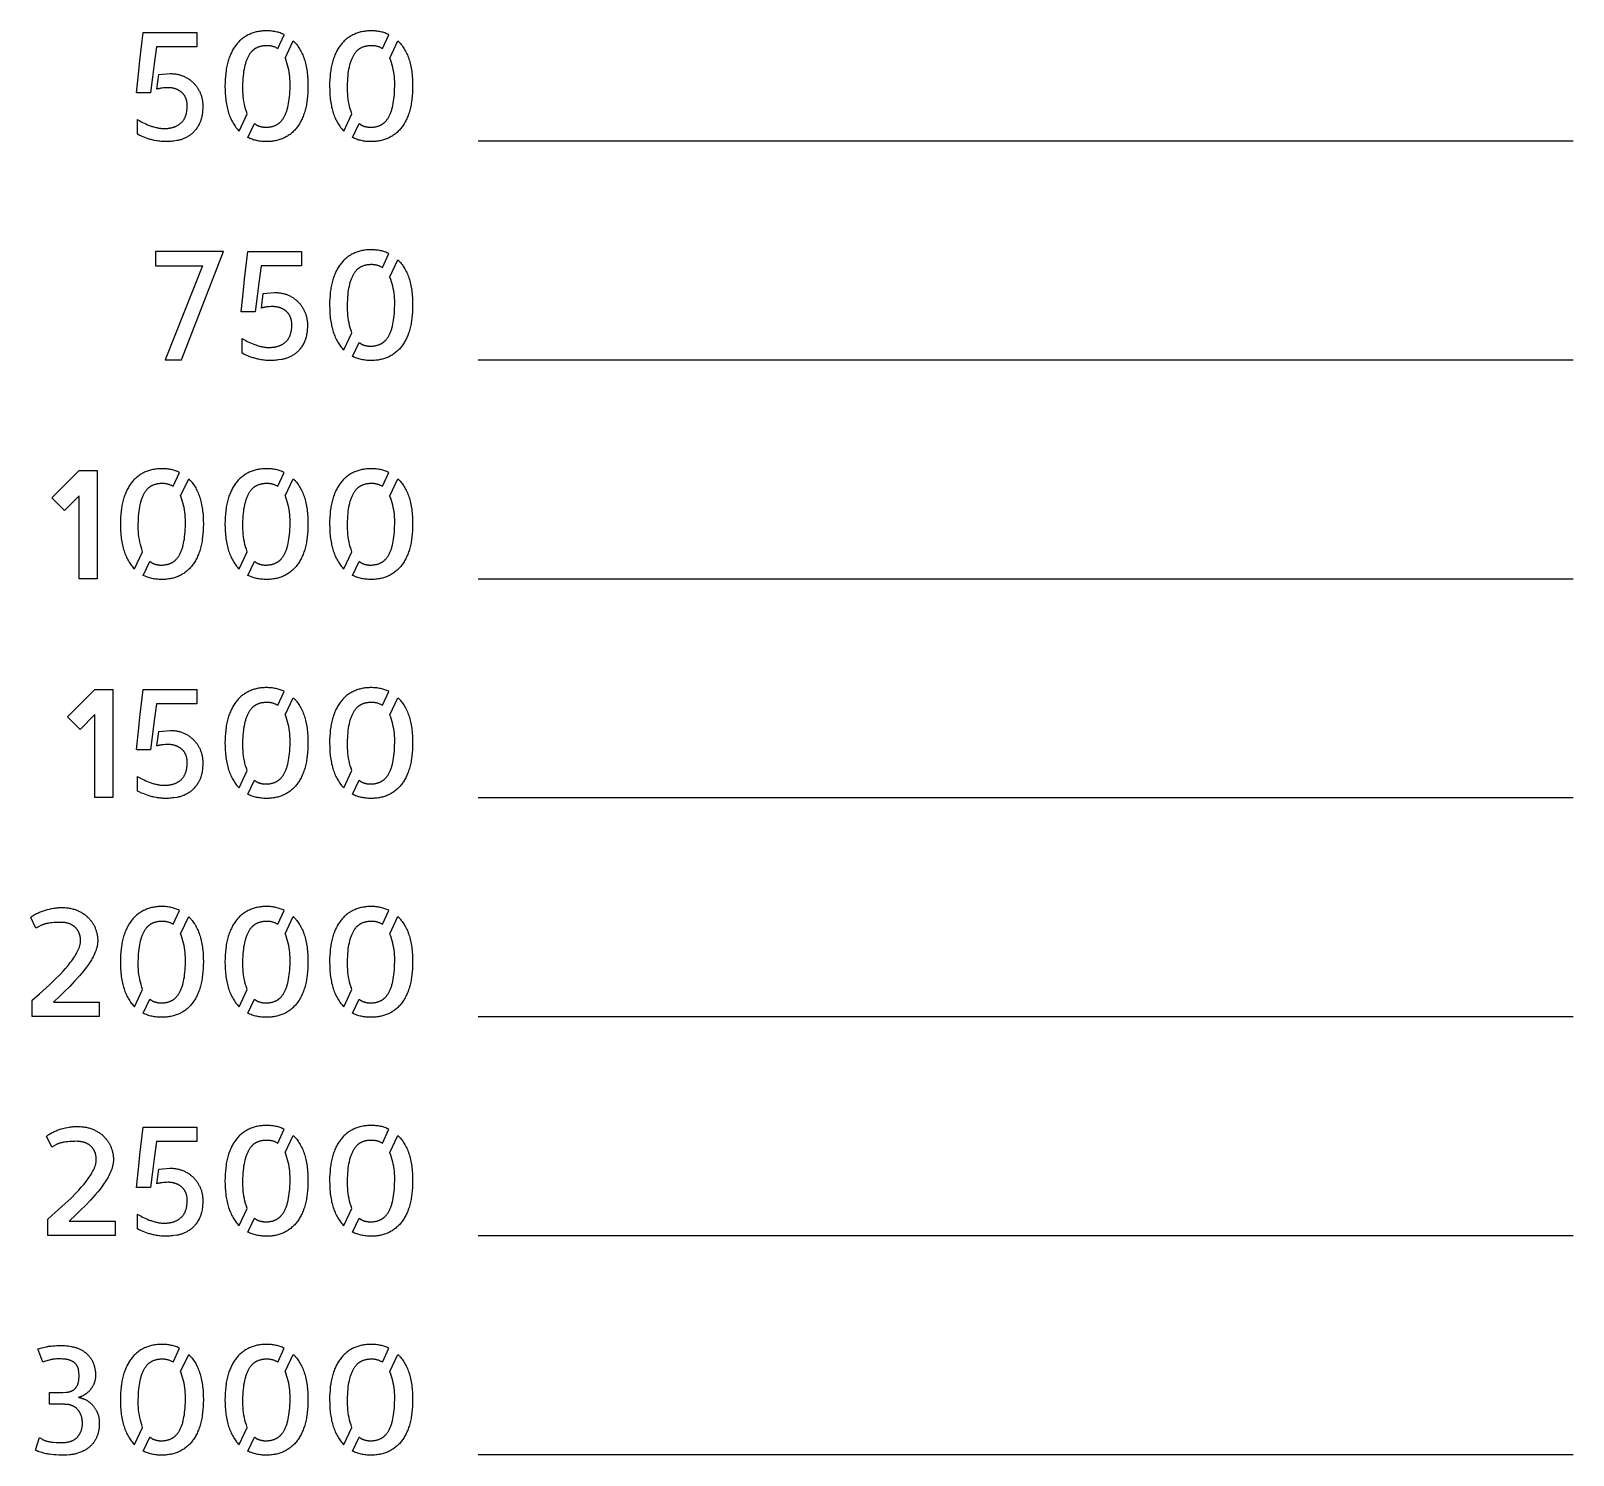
# Model space of a CAD drawing. Header units: millimetres. Extents: x 9.6 to 80, y 10 to 75.
import ezdxf

# ---------------------------------------------------------------- set-up
doc = ezdxf.new("R2010")
doc.units = ezdxf.units.MM
doc.header["$MEASUREMENT"] = 0
for name, color, linetype, true_color in [('Layer 01', 1, 'Continuous', 0xff0000), ('Layer 02', 5, 'Continuous', 0x0000ff), ('Layer 03', 4, 'Continuous', 0x00ffff), ('Layer 04', 3, 'Continuous', 0x00ff00), ('Layer 05', 6, 'Continuous', 0xff00ff), ('Layer 06', 7, 'Continuous', 0xffffff), ('Layer 07', 2, 'Continuous', 0xffff00)]:
    doc.layers.add(name, color=color, linetype=linetype, true_color=true_color)

msp = doc.modelspace()

# ---------------------------------------------------------------- linework, layer by layer
at = {"layer": 'Layer 01'}
msp.add_line((30, 70), (80, 70), dxfattribs=at)
at = {"layer": 'Layer 02'}
msp.add_line((30, 60), (80, 60), dxfattribs=at)
at = {"layer": 'Layer 03'}
msp.add_line((30, 50), (80, 50), dxfattribs=at)
at = {"layer": 'Layer 04'}
msp.add_line((30, 40), (80, 40), dxfattribs=at)
at = {"layer": 'Layer 05'}
for p, q in [((14.544, 73.678), (14.698, 74.946)), ((14.698, 74.946), (17.148, 74.946)), ((17.148, 74.946), (17.148, 74.289)), ((19.246, 74.69), (19.208, 74.66)), ((19.284, 74.718), (19.246, 74.69)), ((19.324, 74.745), (19.284, 74.718)), ((19.364, 74.771), (19.324, 74.745)), ((19.405, 74.795), (19.364, 74.771)), ((19.447, 74.819), (19.405, 74.795)), ((19.49, 74.841), (19.447, 74.819)), ((19.534, 74.862), (19.49, 74.841)), ((19.578, 74.882), (19.534, 74.862)), ((19.623, 74.901), (19.578, 74.882)), ((19.669, 74.918), (19.623, 74.901)), ((19.715, 74.934), (19.669, 74.918)), ((19.762, 74.949), (19.715, 74.934)), ((19.81, 74.963), (19.762, 74.949)), ((19.858, 74.975), (19.81, 74.963)), ((19.907, 74.986), (19.858, 74.975)), ((19.956, 74.995), (19.907, 74.986)), ((20.007, 75.004), (19.956, 74.995)), ((20.058, 75.011), (20.007, 75.004)), ((20.109, 75.017), (20.058, 75.011)), ((20.162, 75.021), (20.109, 75.017)), ((20.214, 75.024), (20.162, 75.021)), ((20.268, 75.026), (20.214, 75.024)), ((20.322, 75.027), (20.268, 75.026)), ((20.38, 75.026), (20.322, 75.027)), ((20.436, 75.024), (20.38, 75.026)), ((20.492, 75.021), (20.436, 75.024)), ((20.547, 75.016), (20.492, 75.021)), ((20.6, 75.01), (20.547, 75.016)), ((20.653, 75.002), (20.6, 75.01)), ((20.706, 74.993), (20.653, 75.002)), ((20.757, 74.983), (20.706, 74.993)), ((20.807, 74.972), (20.757, 74.983)), ((20.856, 74.959), (20.807, 74.972)), ((20.839, 74.221), (21.134, 74.852)), ((20.905, 74.944), (20.856, 74.959)), ((20.953, 74.929), (20.905, 74.944)), ((20.999, 74.912), (20.953, 74.929)), ((21.045, 74.893), (20.999, 74.912)), ((21.09, 74.873), (21.045, 74.893)), ((21.134, 74.852), (21.09, 74.873)), ((24.024, 74.69), (23.987, 74.66)), ((24.063, 74.718), (24.024, 74.69)), ((24.102, 74.745), (24.063, 74.718)), ((24.143, 74.771), (24.102, 74.745)), ((24.184, 74.795), (24.143, 74.771)), ((24.226, 74.819), (24.184, 74.795)), ((24.268, 74.841), (24.226, 74.819)), ((24.312, 74.862), (24.268, 74.841)), ((24.356, 74.882), (24.312, 74.862)), ((24.401, 74.901), (24.356, 74.882)), ((24.447, 74.918), (24.401, 74.901)), ((24.493, 74.934), (24.447, 74.918)), ((24.54, 74.949), (24.493, 74.934)), ((24.588, 74.963), (24.54, 74.949)), ((24.636, 74.975), (24.588, 74.963)), ((24.685, 74.986), (24.636, 74.975)), ((24.735, 74.995), (24.685, 74.986)), ((24.785, 75.004), (24.735, 74.995)), ((24.836, 75.011), (24.785, 75.004)), ((24.888, 75.017), (24.836, 75.011)), ((24.94, 75.021), (24.888, 75.017)), ((24.993, 75.024), (24.94, 75.021)), ((25.046, 75.026), (24.993, 75.024)), ((25.101, 75.027), (25.046, 75.026)), ((25.158, 75.026), (25.101, 75.027)), ((25.215, 75.024), (25.158, 75.026)), ((25.27, 75.021), (25.215, 75.024)), ((25.325, 75.016), (25.27, 75.021)), ((25.379, 75.01), (25.325, 75.016)), ((25.432, 75.002), (25.379, 75.01)), ((25.484, 74.993), (25.432, 75.002)), ((25.535, 74.983), (25.484, 74.993)), ((25.586, 74.972), (25.535, 74.983)), ((25.635, 74.959), (25.586, 74.972)), ((25.617, 74.221), (25.913, 74.852)), ((25.683, 74.944), (25.635, 74.959)), ((25.731, 74.929), (25.683, 74.944)), ((25.778, 74.912), (25.731, 74.929)), ((25.824, 74.893), (25.778, 74.912)), ((25.869, 74.873), (25.824, 74.893)), ((25.913, 74.852), (25.869, 74.873)), ((15.302, 74.289), (15.195, 73.517)), ((17.148, 74.289), (15.302, 74.289)), ((18.697, 73.978), (18.675, 73.927)), ((18.72, 74.028), (18.697, 73.978)), ((18.744, 74.076), (18.72, 74.028)), ((18.769, 74.124), (18.744, 74.076)), ((18.794, 74.17), (18.769, 74.124)), ((18.821, 74.215), (18.794, 74.17)), ((18.848, 74.259), (18.821, 74.215)), ((18.877, 74.301), (18.848, 74.259)), ((18.906, 74.343), (18.877, 74.301)), ((18.936, 74.383), (18.906, 74.343)), ((18.967, 74.421), (18.936, 74.383)), ((18.999, 74.459), (18.967, 74.421)), ((19.032, 74.496), (18.999, 74.459)), ((19.065, 74.531), (19.032, 74.496)), ((19.1, 74.565), (19.065, 74.531)), ((19.135, 74.598), (19.1, 74.565)), ((19.171, 74.63), (19.135, 74.598)), ((19.208, 74.66), (19.171, 74.63)), ((19.55, 73.95), (19.568, 73.977)), ((19.568, 73.977), (19.587, 74.004)), ((19.587, 74.004), (19.605, 74.029)), ((19.605, 74.029), (19.625, 74.054)), ((19.625, 74.054), (19.644, 74.077)), ((19.644, 74.077), (19.665, 74.1)), ((19.665, 74.1), (19.675, 74.111)), ((19.675, 74.111), (19.685, 74.121)), ((19.685, 74.121), (19.696, 74.132)), ((19.696, 74.132), (19.706, 74.142)), ((19.706, 74.142), (19.717, 74.152)), ((19.717, 74.152), (19.728, 74.161)), ((19.728, 74.161), (19.739, 74.171)), ((19.739, 74.171), (19.75, 74.18)), ((19.75, 74.18), (19.761, 74.188)), ((19.761, 74.188), (19.773, 74.197)), ((19.773, 74.197), (19.784, 74.205)), ((19.784, 74.205), (19.796, 74.213)), ((19.796, 74.213), (19.807, 74.221)), ((19.807, 74.221), (19.819, 74.229)), ((19.819, 74.229), (19.831, 74.236)), ((19.831, 74.236), (19.843, 74.243)), ((19.843, 74.243), (19.855, 74.25)), ((19.855, 74.25), (19.868, 74.256)), ((19.868, 74.256), (19.88, 74.262)), ((19.88, 74.262), (19.893, 74.268)), ((19.893, 74.268), (19.918, 74.28)), ((19.918, 74.28), (19.944, 74.29)), ((19.944, 74.29), (19.97, 74.3)), ((19.97, 74.3), (19.996, 74.31)), ((19.996, 74.31), (20.023, 74.318)), ((20.023, 74.318), (20.05, 74.326)), ((20.05, 74.326), (20.078, 74.333)), ((20.078, 74.333), (20.106, 74.339)), ((20.106, 74.339), (20.134, 74.344)), ((20.134, 74.344), (20.163, 74.349)), ((20.163, 74.349), (20.192, 74.353)), ((20.192, 74.353), (20.221, 74.357)), ((20.221, 74.357), (20.251, 74.359)), ((20.251, 74.359), (20.281, 74.361)), ((20.281, 74.361), (20.311, 74.362)), ((20.311, 74.362), (20.342, 74.362)), ((20.342, 74.362), (20.373, 74.362)), ((20.373, 74.362), (20.404, 74.361)), ((20.404, 74.361), (20.435, 74.359)), ((20.435, 74.359), (20.465, 74.356)), ((20.465, 74.356), (20.496, 74.351)), ((20.496, 74.351), (20.526, 74.346)), ((20.526, 74.346), (20.556, 74.34)), ((20.556, 74.34), (20.586, 74.332)), ((20.586, 74.332), (20.616, 74.324)), ((20.616, 74.324), (20.645, 74.314)), ((20.645, 74.314), (20.674, 74.304)), ((20.674, 74.304), (20.703, 74.293)), ((20.703, 74.293), (20.731, 74.28)), ((20.731, 74.28), (20.759, 74.267)), ((20.759, 74.267), (20.786, 74.253)), ((20.786, 74.253), (20.813, 74.238)), ((20.813, 74.238), (20.839, 74.221)), ((21.181, 73.785), (21.55, 74.564)), ((21.55, 74.564), (21.571, 74.544)), ((21.571, 74.544), (21.591, 74.524)), ((21.591, 74.524), (21.611, 74.504)), ((21.611, 74.504), (21.63, 74.483)), ((21.63, 74.483), (21.649, 74.462)), ((21.649, 74.462), (21.668, 74.441)), ((21.668, 74.441), (21.705, 74.396)), ((21.705, 74.396), (21.74, 74.35)), ((21.74, 74.35), (21.775, 74.303)), ((21.775, 74.303), (21.808, 74.254)), ((21.808, 74.254), (21.84, 74.203)), ((21.84, 74.203), (21.87, 74.151)), ((21.87, 74.151), (21.9, 74.097)), ((21.9, 74.097), (21.928, 74.041)), ((21.928, 74.041), (21.955, 73.984)), ((21.955, 73.984), (21.981, 73.925)), ((23.475, 73.978), (23.453, 73.927)), ((23.498, 74.028), (23.475, 73.978)), ((23.522, 74.076), (23.498, 74.028)), ((23.547, 74.124), (23.522, 74.076)), ((23.573, 74.17), (23.547, 74.124)), ((23.599, 74.215), (23.573, 74.17)), ((23.627, 74.259), (23.599, 74.215)), ((23.655, 74.301), (23.627, 74.259)), ((23.685, 74.343), (23.655, 74.301)), ((23.715, 74.383), (23.685, 74.343)), ((23.746, 74.421), (23.715, 74.383)), ((23.778, 74.459), (23.746, 74.421)), ((23.81, 74.496), (23.778, 74.459)), ((23.844, 74.531), (23.81, 74.496)), ((23.878, 74.565), (23.844, 74.531)), ((23.914, 74.598), (23.878, 74.565)), ((23.95, 74.63), (23.914, 74.598)), ((23.987, 74.66), (23.95, 74.63)), ((24.329, 73.95), (24.347, 73.977)), ((24.347, 73.977), (24.365, 74.004)), ((24.365, 74.004), (24.384, 74.029)), ((24.384, 74.029), (24.403, 74.054)), ((24.403, 74.054), (24.423, 74.077)), ((24.423, 74.077), (24.443, 74.1)), ((24.443, 74.1), (24.453, 74.111)), ((24.453, 74.111), (24.464, 74.121)), ((24.464, 74.121), (24.474, 74.132)), ((24.474, 74.132), (24.485, 74.142)), ((24.485, 74.142), (24.496, 74.152)), ((24.496, 74.152), (24.507, 74.161)), ((24.507, 74.161), (24.518, 74.171)), ((24.518, 74.171), (24.529, 74.18)), ((24.529, 74.18), (24.54, 74.188)), ((24.54, 74.188), (24.551, 74.197)), ((24.551, 74.197), (24.563, 74.205)), ((24.563, 74.205), (24.574, 74.213)), ((24.574, 74.213), (24.586, 74.221)), ((24.586, 74.221), (24.598, 74.229)), ((24.598, 74.229), (24.61, 74.236)), ((24.61, 74.236), (24.622, 74.243)), ((24.622, 74.243), (24.634, 74.25)), ((24.634, 74.25), (24.646, 74.256)), ((24.646, 74.256), (24.659, 74.262)), ((24.659, 74.262), (24.671, 74.268)), ((24.671, 74.268), (24.696, 74.28)), ((24.696, 74.28), (24.722, 74.29)), ((24.722, 74.29), (24.748, 74.3)), ((24.748, 74.3), (24.775, 74.31)), ((24.775, 74.31), (24.802, 74.318)), ((24.802, 74.318), (24.829, 74.326)), ((24.829, 74.326), (24.856, 74.333)), ((24.856, 74.333), (24.884, 74.339)), ((24.884, 74.339), (24.913, 74.344)), ((24.913, 74.344), (24.941, 74.349)), ((24.941, 74.349), (24.97, 74.353)), ((24.97, 74.353), (25, 74.357)), ((25, 74.357), (25.029, 74.359)), ((25.029, 74.359), (25.059, 74.361)), ((25.059, 74.361), (25.09, 74.362)), ((25.09, 74.362), (25.121, 74.362)), ((25.121, 74.362), (25.152, 74.362)), ((25.152, 74.362), (25.182, 74.361)), ((25.182, 74.361), (25.213, 74.359)), ((25.213, 74.359), (25.244, 74.356)), ((25.244, 74.356), (25.274, 74.351)), ((25.274, 74.351), (25.305, 74.346)), ((25.305, 74.346), (25.335, 74.34)), ((25.335, 74.34), (25.365, 74.332)), ((25.365, 74.332), (25.394, 74.324)), ((25.394, 74.324), (25.423, 74.314)), ((25.423, 74.314), (25.452, 74.304)), ((25.452, 74.304), (25.481, 74.293)), ((25.481, 74.293), (25.509, 74.28)), ((25.509, 74.28), (25.537, 74.267)), ((25.537, 74.267), (25.564, 74.253)), ((25.564, 74.253), (25.591, 74.238)), ((25.591, 74.238), (25.617, 74.221)), ((25.96, 73.785), (26.329, 74.564)), ((26.329, 74.564), (26.349, 74.544)), ((26.349, 74.544), (26.369, 74.524)), ((26.369, 74.524), (26.389, 74.504)), ((26.389, 74.504), (26.409, 74.483)), ((26.409, 74.483), (26.428, 74.462)), ((26.428, 74.462), (26.447, 74.441)), ((26.447, 74.441), (26.483, 74.396)), ((26.483, 74.396), (26.519, 74.35)), ((26.519, 74.35), (26.553, 74.303)), ((26.553, 74.303), (26.586, 74.254)), ((26.586, 74.254), (26.618, 74.203)), ((26.618, 74.203), (26.649, 74.151)), ((26.649, 74.151), (26.678, 74.097)), ((26.678, 74.097), (26.706, 74.041)), ((26.706, 74.041), (26.733, 73.984)), ((26.733, 73.984), (26.759, 73.925)), ((14.49, 73.188), (14.544, 73.678)), ((15.195, 73.517), (15.114, 72.906)), ((18.491, 73.283), (18.481, 73.218)), ((18.503, 73.348), (18.491, 73.283)), ((18.516, 73.411), (18.503, 73.348)), ((18.53, 73.473), (18.516, 73.411)), ((18.545, 73.534), (18.53, 73.473)), ((18.56, 73.594), (18.545, 73.534)), ((18.577, 73.652), (18.56, 73.594)), ((18.595, 73.71), (18.577, 73.652)), ((18.613, 73.766), (18.595, 73.71)), ((18.633, 73.821), (18.613, 73.766)), ((18.653, 73.874), (18.633, 73.821)), ((18.675, 73.927), (18.653, 73.874)), ((19.298, 73.181), (19.314, 73.278)), ((19.314, 73.278), (19.332, 73.369)), ((19.332, 73.369), (19.353, 73.456)), ((19.353, 73.456), (19.375, 73.539)), ((19.375, 73.539), (19.387, 73.579)), ((19.387, 73.579), (19.399, 73.618)), ((19.399, 73.618), (19.412, 73.655)), ((19.412, 73.655), (19.425, 73.692)), ((19.425, 73.692), (19.439, 73.728)), ((19.439, 73.728), (19.454, 73.763)), ((19.454, 73.763), (19.468, 73.796)), ((19.468, 73.796), (19.484, 73.829)), ((19.484, 73.829), (19.5, 73.861)), ((19.5, 73.861), (19.516, 73.891)), ((19.516, 73.891), (19.533, 73.921)), ((19.533, 73.921), (19.55, 73.95)), ((21.188, 73.772), (21.181, 73.785)), ((21.225, 73.67), (21.188, 73.772)), ((21.259, 73.567), (21.225, 73.67)), ((21.289, 73.463), (21.259, 73.567)), ((21.316, 73.357), (21.289, 73.463)), ((21.339, 73.252), (21.316, 73.357)), ((21.981, 73.925), (22.005, 73.864)), ((22.005, 73.864), (22.028, 73.802)), ((22.028, 73.802), (22.05, 73.738)), ((22.05, 73.738), (22.071, 73.673)), ((22.071, 73.673), (22.09, 73.606)), ((22.09, 73.606), (22.108, 73.537)), ((22.108, 73.537), (22.125, 73.467)), ((22.125, 73.467), (22.141, 73.395)), ((22.141, 73.395), (22.155, 73.321)), ((22.155, 73.321), (22.167, 73.246)), ((23.27, 73.283), (23.259, 73.218)), ((23.282, 73.348), (23.27, 73.283)), ((23.294, 73.411), (23.282, 73.348)), ((23.308, 73.473), (23.294, 73.411)), ((23.323, 73.534), (23.308, 73.473)), ((23.339, 73.594), (23.323, 73.534)), ((23.356, 73.652), (23.339, 73.594)), ((23.373, 73.71), (23.356, 73.652)), ((23.392, 73.766), (23.373, 73.71)), ((23.411, 73.821), (23.392, 73.766)), ((23.432, 73.874), (23.411, 73.821)), ((23.453, 73.927), (23.432, 73.874)), ((24.077, 73.181), (24.093, 73.278)), ((24.093, 73.278), (24.111, 73.369)), ((24.111, 73.369), (24.131, 73.456)), ((24.131, 73.456), (24.153, 73.539)), ((24.153, 73.539), (24.165, 73.579)), ((24.165, 73.579), (24.178, 73.618)), ((24.178, 73.618), (24.19, 73.655)), ((24.19, 73.655), (24.204, 73.692)), ((24.204, 73.692), (24.218, 73.728)), ((24.218, 73.728), (24.232, 73.763)), ((24.232, 73.763), (24.247, 73.796)), ((24.247, 73.796), (24.262, 73.829)), ((24.262, 73.829), (24.278, 73.861)), ((24.278, 73.861), (24.295, 73.891)), ((24.295, 73.891), (24.311, 73.921)), ((24.311, 73.921), (24.329, 73.95)), ((25.966, 73.772), (25.96, 73.785)), ((26.003, 73.67), (25.966, 73.772)), ((26.037, 73.567), (26.003, 73.67)), ((26.067, 73.463), (26.037, 73.567)), ((26.094, 73.357), (26.067, 73.463)), ((26.117, 73.252), (26.094, 73.357)), ((26.759, 73.925), (26.784, 73.864)), ((26.784, 73.864), (26.807, 73.802)), ((26.807, 73.802), (26.829, 73.738)), ((26.829, 73.738), (26.85, 73.673)), ((26.85, 73.673), (26.869, 73.606)), ((26.869, 73.606), (26.887, 73.537)), ((26.887, 73.537), (26.904, 73.467)), ((26.904, 73.467), (26.919, 73.395)), ((26.919, 73.395), (26.933, 73.321)), ((26.933, 73.321), (26.946, 73.246)), ((14.396, 72.188), (14.49, 73.188)), ((15.114, 72.906), (15.027, 72.188)), ((15.322, 72.362), (15.403, 73.027)), ((15.403, 73.027), (15.919, 73.074)), ((15.919, 73.074), (15.963, 73.073)), ((15.963, 73.073), (16.006, 73.072)), ((16.006, 73.072), (16.048, 73.069)), ((16.048, 73.069), (16.09, 73.066)), ((16.09, 73.066), (16.131, 73.062)), ((16.131, 73.062), (16.171, 73.056)), ((16.171, 73.056), (16.211, 73.05)), ((16.211, 73.05), (16.251, 73.043)), ((16.251, 73.043), (16.29, 73.035)), ((16.29, 73.035), (16.328, 73.025)), ((16.328, 73.025), (16.366, 73.015)), ((16.366, 73.015), (16.403, 73.004)), ((16.403, 73.004), (16.44, 72.992)), ((16.44, 72.992), (16.476, 72.979)), ((16.476, 72.979), (16.512, 72.965)), ((16.512, 72.965), (16.547, 72.95)), ((16.547, 72.95), (16.581, 72.934)), ((16.581, 72.934), (16.615, 72.917)), ((16.615, 72.917), (16.648, 72.9)), ((16.648, 72.9), (16.681, 72.882)), ((16.681, 72.882), (16.713, 72.864)), ((16.713, 72.864), (16.744, 72.845)), ((16.744, 72.845), (16.775, 72.825)), ((16.775, 72.825), (16.805, 72.805)), ((16.805, 72.805), (16.834, 72.783)), ((16.834, 72.783), (16.862, 72.762)), ((16.862, 72.762), (16.89, 72.739)), ((16.89, 72.739), (16.918, 72.716)), ((16.918, 72.716), (16.944, 72.693)), ((16.944, 72.693), (16.97, 72.668)), ((16.97, 72.668), (16.995, 72.643)), ((16.995, 72.643), (17.02, 72.617)), ((17.02, 72.617), (17.044, 72.591)), ((17.044, 72.591), (17.067, 72.565)), ((17.067, 72.565), (17.09, 72.538)), ((18.432, 72.65), (18.43, 72.497)), ((18.438, 72.799), (18.432, 72.65)), ((18.448, 72.944), (18.438, 72.799)), ((18.462, 73.083), (18.448, 72.944)), ((18.481, 73.218), (18.462, 73.083)), ((19.248, 72.497), (19.251, 72.623)), ((19.251, 72.623), (19.256, 72.745)), ((19.256, 72.745), (19.263, 72.862)), ((19.263, 72.862), (19.273, 72.973)), ((19.273, 72.973), (19.284, 73.08)), ((19.284, 73.08), (19.298, 73.181)), ((21.359, 73.145), (21.339, 73.252)), ((21.375, 73.038), (21.359, 73.145)), ((21.388, 72.93), (21.375, 73.038)), ((21.397, 72.822), (21.388, 72.93)), ((21.402, 72.714), (21.397, 72.822)), ((21.404, 72.605), (21.402, 72.714)), ((21.403, 72.497), (21.404, 72.605)), ((22.167, 73.246), (22.179, 73.169)), ((22.179, 73.169), (22.189, 73.091)), ((22.189, 73.091), (22.197, 73.011)), ((22.197, 73.011), (22.205, 72.929)), ((22.205, 72.929), (22.211, 72.846)), ((22.211, 72.846), (22.219, 72.675)), ((22.219, 72.675), (22.221, 72.497)), ((23.21, 72.65), (23.208, 72.497)), ((23.216, 72.799), (23.21, 72.65)), ((23.226, 72.944), (23.216, 72.799)), ((23.241, 73.083), (23.226, 72.944)), ((23.259, 73.218), (23.241, 73.083)), ((24.027, 72.497), (24.03, 72.623)), ((24.03, 72.623), (24.035, 72.745)), ((24.035, 72.745), (24.042, 72.862)), ((24.042, 72.862), (24.051, 72.973)), ((24.051, 72.973), (24.063, 73.08)), ((24.063, 73.08), (24.077, 73.181)), ((26.137, 73.145), (26.117, 73.252)), ((26.153, 73.038), (26.137, 73.145)), ((26.166, 72.93), (26.153, 73.038)), ((26.175, 72.822), (26.166, 72.93)), ((26.181, 72.714), (26.175, 72.822)), ((26.183, 72.605), (26.181, 72.714)), ((26.181, 72.497), (26.183, 72.605)), ((26.946, 73.246), (26.957, 73.169)), ((26.957, 73.169), (26.967, 73.091)), ((26.967, 73.091), (26.976, 73.011)), ((26.976, 73.011), (26.983, 72.929)), ((26.983, 72.929), (26.989, 72.846)), ((26.989, 72.846), (26.997, 72.675)), ((26.997, 72.675), (27, 72.497)), ((15.027, 72.188), (14.396, 72.188)), ((15.351, 72.371), (15.322, 72.362)), ((15.38, 72.378), (15.351, 72.371)), ((15.41, 72.385), (15.38, 72.378)), ((15.44, 72.392), (15.41, 72.385)), ((15.47, 72.398), (15.44, 72.392)), ((15.501, 72.403), (15.47, 72.398)), ((15.532, 72.408), (15.501, 72.403)), ((15.564, 72.413), (15.532, 72.408)), ((15.628, 72.42), (15.564, 72.413)), ((15.691, 72.425), (15.628, 72.42)), ((15.755, 72.428), (15.691, 72.425)), ((15.819, 72.43), (15.755, 72.428)), ((15.843, 72.429), (15.819, 72.43)), ((15.868, 72.429), (15.843, 72.429)), ((15.892, 72.428), (15.868, 72.429)), ((15.915, 72.426), (15.892, 72.428)), ((15.939, 72.424), (15.915, 72.426)), ((15.962, 72.422), (15.939, 72.424)), ((15.985, 72.419), (15.962, 72.422)), ((16.007, 72.416), (15.985, 72.419)), ((16.03, 72.412), (16.007, 72.416)), ((16.052, 72.408), (16.03, 72.412)), ((16.073, 72.403), (16.052, 72.408)), ((16.095, 72.398), (16.073, 72.403)), ((16.116, 72.393), (16.095, 72.398)), ((16.136, 72.387), (16.116, 72.393)), ((16.157, 72.381), (16.136, 72.387)), ((16.177, 72.374), (16.157, 72.381)), ((16.197, 72.367), (16.177, 72.374)), ((16.216, 72.359), (16.197, 72.367)), ((16.236, 72.351), (16.216, 72.359)), ((16.255, 72.343), (16.236, 72.351)), ((16.273, 72.334), (16.255, 72.343)), ((16.292, 72.325), (16.273, 72.334)), ((16.31, 72.315), (16.292, 72.325)), ((16.328, 72.305), (16.31, 72.315)), ((16.345, 72.294), (16.328, 72.305)), ((16.363, 72.283), (16.345, 72.294)), ((16.379, 72.272), (16.363, 72.283)), ((16.396, 72.26), (16.379, 72.272)), ((16.412, 72.248), (16.396, 72.26)), ((16.429, 72.235), (16.412, 72.248)), ((16.444, 72.222), (16.429, 72.235)), ((16.46, 72.208), (16.444, 72.222)), ((16.475, 72.194), (16.46, 72.208)), ((16.489, 72.18), (16.475, 72.194)), ((16.504, 72.165), (16.489, 72.18)), ((16.517, 72.15), (16.504, 72.165)), ((16.53, 72.135), (16.517, 72.15)), ((16.543, 72.119), (16.53, 72.135)), ((16.555, 72.103), (16.543, 72.119)), ((16.567, 72.087), (16.555, 72.103)), ((16.578, 72.071), (16.567, 72.087)), ((16.589, 72.054), (16.578, 72.071)), ((16.599, 72.037), (16.589, 72.054)), ((16.609, 72.019), (16.599, 72.037)), ((16.618, 72.002), (16.609, 72.019)), ((16.627, 71.983), (16.618, 72.002)), ((16.636, 71.965), (16.627, 71.983)), ((16.643, 71.946), (16.636, 71.965)), ((16.651, 71.927), (16.643, 71.946)), ((16.658, 71.908), (16.651, 71.927)), ((16.664, 71.888), (16.658, 71.908)), ((16.67, 71.868), (16.664, 71.888)), ((16.676, 71.848), (16.67, 71.868)), ((16.681, 71.827), (16.676, 71.848)), ((17.09, 72.538), (17.112, 72.51)), ((17.112, 72.51), (17.133, 72.482)), ((17.133, 72.482), (17.153, 72.454)), ((17.153, 72.454), (17.172, 72.425)), ((17.172, 72.425), (17.191, 72.396)), ((17.191, 72.396), (17.209, 72.366)), ((17.209, 72.366), (17.227, 72.336)), ((17.227, 72.336), (17.243, 72.306)), ((17.243, 72.306), (17.259, 72.275)), ((17.259, 72.275), (17.274, 72.244)), ((17.274, 72.244), (17.289, 72.212)), ((17.289, 72.212), (17.302, 72.18)), ((17.302, 72.18), (17.315, 72.148)), ((17.315, 72.148), (17.328, 72.115)), ((17.328, 72.115), (17.339, 72.082)), ((17.339, 72.082), (17.35, 72.049)), ((17.35, 72.049), (17.359, 72.016)), ((17.359, 72.016), (17.369, 71.982)), ((17.369, 71.982), (17.377, 71.949)), ((17.377, 71.949), (17.384, 71.915)), ((17.384, 71.915), (17.391, 71.881)), ((17.391, 71.881), (17.397, 71.847)), ((17.397, 71.847), (17.402, 71.813)), ((18.43, 72.497), (18.432, 72.32)), ((18.432, 72.32), (18.44, 72.151)), ((18.44, 72.151), (18.446, 72.068)), ((18.446, 72.068), (18.453, 71.988)), ((18.453, 71.988), (18.462, 71.909)), ((18.462, 71.909), (18.471, 71.831)), ((19.247, 72.38), (19.248, 72.497)), ((19.249, 72.263), (19.247, 72.38)), ((19.255, 72.147), (19.249, 72.263)), ((19.265, 72.03), (19.255, 72.147)), ((19.279, 71.915), (19.265, 72.03)), ((19.297, 71.799), (19.279, 71.915)), ((21.353, 71.81), (21.367, 71.912)), ((21.367, 71.912), (21.378, 72.019)), ((21.378, 72.019), (21.388, 72.131)), ((21.388, 72.131), (21.395, 72.248)), ((21.395, 72.248), (21.4, 72.37)), ((21.4, 72.37), (21.403, 72.497)), ((22.189, 71.909), (22.17, 71.774)), ((22.203, 72.049), (22.189, 71.909)), ((22.213, 72.194), (22.203, 72.049)), ((22.219, 72.343), (22.213, 72.194)), ((22.221, 72.497), (22.219, 72.343)), ((23.208, 72.497), (23.211, 72.32)), ((23.211, 72.32), (23.219, 72.151)), ((23.219, 72.151), (23.224, 72.068)), ((23.224, 72.068), (23.232, 71.988)), ((23.232, 71.988), (23.24, 71.909)), ((23.24, 71.909), (23.25, 71.831)), ((24.025, 72.38), (24.027, 72.497)), ((24.028, 72.263), (24.025, 72.38)), ((24.034, 72.147), (24.028, 72.263)), ((24.044, 72.03), (24.034, 72.147)), ((24.058, 71.915), (24.044, 72.03)), ((24.076, 71.799), (24.058, 71.915)), ((26.132, 71.81), (26.145, 71.912)), ((26.145, 71.912), (26.157, 72.019)), ((26.157, 72.019), (26.166, 72.131)), ((26.166, 72.131), (26.173, 72.248)), ((26.173, 72.248), (26.178, 72.37)), ((26.178, 72.37), (26.181, 72.497)), ((26.967, 71.909), (26.949, 71.774)), ((26.982, 72.049), (26.967, 71.909)), ((26.992, 72.194), (26.982, 72.049)), ((26.998, 72.343), (26.992, 72.194)), ((27, 72.497), (26.998, 72.343)), ((16.625, 71.118), (16.634, 71.143)), ((16.634, 71.143), (16.643, 71.167)), ((16.643, 71.167), (16.651, 71.193)), ((16.651, 71.193), (16.658, 71.219)), ((16.658, 71.219), (16.665, 71.245)), ((16.665, 71.245), (16.671, 71.272)), ((16.671, 71.272), (16.677, 71.3)), ((16.677, 71.3), (16.682, 71.328)), ((16.685, 71.806), (16.681, 71.827)), ((16.682, 71.328), (16.687, 71.356)), ((16.689, 71.785), (16.685, 71.806)), ((16.687, 71.356), (16.691, 71.385)), ((16.693, 71.764), (16.689, 71.785)), ((16.691, 71.385), (16.695, 71.415)), ((16.696, 71.742), (16.693, 71.764)), ((16.695, 71.415), (16.698, 71.445)), ((16.699, 71.72), (16.696, 71.742)), ((16.698, 71.445), (16.7, 71.476)), ((16.701, 71.697), (16.699, 71.72)), ((16.7, 71.476), (16.702, 71.507)), ((16.703, 71.674), (16.701, 71.697)), ((16.702, 71.507), (16.704, 71.539)), ((16.704, 71.651), (16.703, 71.674)), ((16.704, 71.628), (16.704, 71.651)), ((16.705, 71.604), (16.704, 71.628)), ((16.704, 71.539), (16.705, 71.604)), ((17.381, 71.166), (17.371, 71.11)), ((17.391, 71.223), (17.381, 71.166)), ((17.398, 71.282), (17.391, 71.223)), ((17.405, 71.343), (17.398, 71.282)), ((17.402, 71.813), (17.406, 71.778)), ((17.41, 71.406), (17.405, 71.343)), ((17.406, 71.778), (17.41, 71.744)), ((17.41, 71.744), (17.413, 71.709)), ((17.413, 71.47), (17.41, 71.406)), ((17.413, 71.709), (17.415, 71.674)), ((17.415, 71.536), (17.413, 71.47)), ((17.415, 71.674), (17.416, 71.639)), ((17.416, 71.604), (17.415, 71.536)), ((17.416, 71.639), (17.416, 71.604)), ((18.471, 71.831), (18.483, 71.756)), ((18.483, 71.756), (18.495, 71.682)), ((18.495, 71.682), (18.509, 71.609)), ((18.509, 71.609), (18.524, 71.538)), ((18.524, 71.538), (18.54, 71.469)), ((18.54, 71.469), (18.558, 71.402)), ((18.558, 71.402), (18.577, 71.336)), ((18.577, 71.336), (18.597, 71.272)), ((18.597, 71.272), (18.619, 71.209)), ((18.619, 71.209), (18.641, 71.148)), ((18.641, 71.148), (18.665, 71.089)), ((19.074, 70.45), (19.443, 71.235)), ((19.319, 71.685), (19.297, 71.799)), ((19.344, 71.571), (19.319, 71.685)), ((19.373, 71.458), (19.344, 71.571)), ((19.406, 71.346), (19.373, 71.458)), ((19.443, 71.235), (19.406, 71.346)), ((21.151, 71.128), (21.167, 71.16)), ((21.167, 71.16), (21.183, 71.192)), ((21.183, 71.192), (21.197, 71.226)), ((21.197, 71.226), (21.212, 71.26)), ((21.212, 71.26), (21.226, 71.296)), ((21.226, 71.296), (21.239, 71.333)), ((21.239, 71.333), (21.252, 71.371)), ((21.252, 71.371), (21.264, 71.41)), ((21.264, 71.41), (21.276, 71.45)), ((21.276, 71.45), (21.288, 71.491)), ((21.288, 71.491), (21.299, 71.533)), ((21.299, 71.533), (21.319, 71.621)), ((21.319, 71.621), (21.337, 71.713)), ((21.337, 71.713), (21.353, 71.81)), ((22.018, 71.168), (21.997, 71.114)), ((22.037, 71.223), (22.018, 71.168)), ((22.056, 71.279), (22.037, 71.223)), ((22.074, 71.337), (22.056, 71.279)), ((22.091, 71.396), (22.074, 71.337)), ((22.106, 71.456), (22.091, 71.396)), ((22.121, 71.517), (22.106, 71.456)), ((22.135, 71.58), (22.121, 71.517)), ((22.148, 71.643), (22.135, 71.58)), ((22.16, 71.708), (22.148, 71.643)), ((22.17, 71.774), (22.16, 71.708)), ((23.25, 71.831), (23.261, 71.756)), ((23.261, 71.756), (23.274, 71.682)), ((23.274, 71.682), (23.287, 71.609)), ((23.287, 71.609), (23.302, 71.538)), ((23.302, 71.538), (23.319, 71.469)), ((23.319, 71.469), (23.337, 71.402)), ((23.337, 71.402), (23.356, 71.336)), ((23.356, 71.336), (23.376, 71.272)), ((23.376, 71.272), (23.397, 71.209)), ((23.397, 71.209), (23.42, 71.148)), ((23.42, 71.148), (23.444, 71.089)), ((23.852, 70.45), (24.221, 71.235)), ((24.097, 71.685), (24.076, 71.799)), ((24.123, 71.571), (24.097, 71.685)), ((24.152, 71.458), (24.123, 71.571)), ((24.185, 71.346), (24.152, 71.458)), ((24.221, 71.235), (24.185, 71.346)), ((25.93, 71.128), (25.946, 71.16)), ((25.946, 71.16), (25.961, 71.192)), ((25.961, 71.192), (25.976, 71.226)), ((25.976, 71.226), (25.99, 71.26)), ((25.99, 71.26), (26.004, 71.296)), ((26.004, 71.296), (26.018, 71.333)), ((26.018, 71.333), (26.03, 71.371)), ((26.03, 71.371), (26.043, 71.41)), ((26.043, 71.41), (26.055, 71.45)), ((26.055, 71.45), (26.066, 71.491)), ((26.066, 71.491), (26.077, 71.533)), ((26.077, 71.533), (26.097, 71.621)), ((26.097, 71.621), (26.116, 71.713)), ((26.116, 71.713), (26.132, 71.81)), ((26.796, 71.168), (26.776, 71.114)), ((26.816, 71.223), (26.796, 71.168)), ((26.835, 71.279), (26.816, 71.223)), ((26.852, 71.337), (26.835, 71.279)), ((26.869, 71.396), (26.852, 71.337)), ((26.885, 71.456), (26.869, 71.396)), ((26.9, 71.517), (26.885, 71.456)), ((26.914, 71.58), (26.9, 71.517)), ((26.926, 71.643), (26.914, 71.58)), ((26.938, 71.708), (26.926, 71.643)), ((26.949, 71.774), (26.938, 71.708)), ((14.43, 70.302), (14.43, 70.973)), ((14.43, 70.973), (14.454, 70.958)), ((14.454, 70.958), (14.48, 70.942)), ((14.48, 70.942), (14.536, 70.91)), ((14.536, 70.91), (14.599, 70.877)), ((14.599, 70.877), (14.668, 70.842)), ((14.668, 70.842), (14.741, 70.807)), ((14.741, 70.807), (14.816, 70.773)), ((14.816, 70.773), (14.894, 70.74)), ((14.894, 70.74), (14.973, 70.708)), ((14.973, 70.708), (15.014, 70.692)), ((15.014, 70.692), (15.055, 70.678)), ((15.055, 70.678), (15.096, 70.664)), ((15.096, 70.664), (15.138, 70.65)), ((15.138, 70.65), (15.181, 70.638)), ((15.181, 70.638), (15.224, 70.626)), ((15.224, 70.626), (15.268, 70.614)), ((15.268, 70.614), (15.312, 70.604)), ((15.312, 70.604), (15.356, 70.595)), ((15.356, 70.595), (15.4, 70.586)), ((15.4, 70.586), (15.442, 70.579)), ((15.442, 70.579), (15.484, 70.574)), ((15.484, 70.574), (15.525, 70.569)), ((15.525, 70.569), (15.566, 70.566)), ((15.566, 70.566), (15.605, 70.564)), ((15.605, 70.564), (15.644, 70.564)), ((15.644, 70.564), (15.706, 70.565)), ((15.706, 70.565), (15.765, 70.568)), ((15.765, 70.568), (15.794, 70.57)), ((15.794, 70.57), (15.823, 70.573)), ((15.823, 70.573), (15.851, 70.576)), ((15.851, 70.576), (15.879, 70.58)), ((15.879, 70.58), (15.907, 70.584)), ((15.907, 70.584), (15.934, 70.589)), ((15.934, 70.589), (15.96, 70.594)), ((15.96, 70.594), (15.987, 70.6)), ((15.987, 70.6), (16.012, 70.606)), ((16.012, 70.606), (16.038, 70.613)), ((16.038, 70.613), (16.063, 70.62)), ((16.063, 70.62), (16.087, 70.628)), ((16.087, 70.628), (16.111, 70.636)), ((16.111, 70.636), (16.135, 70.644)), ((16.135, 70.644), (16.158, 70.654)), ((16.158, 70.654), (16.181, 70.663)), ((16.181, 70.663), (16.204, 70.674)), ((16.204, 70.674), (16.226, 70.684)), ((16.226, 70.684), (16.247, 70.696)), ((16.247, 70.696), (16.268, 70.707)), ((16.268, 70.707), (16.289, 70.719)), ((16.289, 70.719), (16.31, 70.732)), ((16.31, 70.732), (16.329, 70.745)), ((16.329, 70.745), (16.349, 70.759)), ((16.349, 70.759), (16.368, 70.773)), ((16.368, 70.773), (16.387, 70.788)), ((16.387, 70.788), (16.405, 70.803)), ((16.405, 70.803), (16.423, 70.819)), ((16.423, 70.819), (16.44, 70.835)), ((16.44, 70.835), (16.457, 70.852)), ((16.457, 70.852), (16.473, 70.869)), ((16.473, 70.869), (16.489, 70.887)), ((16.489, 70.887), (16.504, 70.905)), ((16.504, 70.905), (16.519, 70.924)), ((16.519, 70.924), (16.533, 70.944)), ((16.533, 70.944), (16.546, 70.964)), ((16.546, 70.964), (16.559, 70.984)), ((16.559, 70.984), (16.571, 71.005)), ((16.571, 71.005), (16.583, 71.027)), ((16.583, 71.027), (16.595, 71.049)), ((16.595, 71.049), (16.605, 71.071)), ((16.605, 71.071), (16.616, 71.095)), ((16.616, 71.095), (16.625, 71.118)), ((17.033, 70.441), (17.004, 70.411)), ((17.06, 70.473), (17.033, 70.441)), ((17.087, 70.506), (17.06, 70.473)), ((17.113, 70.54), (17.087, 70.506)), ((17.139, 70.575), (17.113, 70.54)), ((17.164, 70.612), (17.139, 70.575)), ((17.188, 70.649), (17.164, 70.612)), ((17.212, 70.688), (17.188, 70.649)), ((17.235, 70.728), (17.212, 70.688)), ((17.246, 70.749), (17.235, 70.728)), ((17.257, 70.77), (17.246, 70.749)), ((17.267, 70.791), (17.257, 70.77)), ((17.277, 70.813), (17.267, 70.791)), ((17.287, 70.835), (17.277, 70.813)), ((17.296, 70.858), (17.287, 70.835)), ((17.306, 70.881), (17.296, 70.858)), ((17.314, 70.905), (17.306, 70.881)), ((17.322, 70.929), (17.314, 70.905)), ((17.33, 70.954), (17.322, 70.929)), ((17.338, 70.979), (17.33, 70.954)), ((17.345, 71.004), (17.338, 70.979)), ((17.359, 71.056), (17.345, 71.004)), ((17.371, 71.11), (17.359, 71.056)), ((18.665, 71.089), (18.69, 71.03)), ((18.69, 71.03), (18.716, 70.974)), ((18.716, 70.974), (18.743, 70.919)), ((18.743, 70.919), (18.771, 70.865)), ((18.771, 70.865), (18.8, 70.813)), ((18.8, 70.813), (18.831, 70.762)), ((18.831, 70.762), (18.862, 70.713)), ((18.862, 70.713), (18.895, 70.665)), ((18.895, 70.665), (18.928, 70.619)), ((18.928, 70.619), (18.963, 70.575)), ((18.963, 70.575), (18.999, 70.532)), ((18.999, 70.532), (19.036, 70.49)), ((19.036, 70.49), (19.074, 70.45)), ((19.477, 70.154), (19.779, 70.792)), ((19.779, 70.792), (19.792, 70.782)), ((19.792, 70.782), (19.805, 70.772)), ((19.805, 70.772), (19.818, 70.762)), ((19.818, 70.762), (19.832, 70.753)), ((19.832, 70.753), (19.846, 70.744)), ((19.846, 70.744), (19.86, 70.735)), ((19.86, 70.735), (19.875, 70.727)), ((19.875, 70.727), (19.889, 70.719)), ((19.889, 70.719), (19.904, 70.711)), ((19.904, 70.711), (19.919, 70.703)), ((19.919, 70.703), (19.934, 70.696)), ((19.934, 70.696), (19.95, 70.69)), ((19.95, 70.69), (19.965, 70.683)), ((19.965, 70.683), (19.981, 70.677)), ((19.981, 70.677), (19.997, 70.672)), ((19.997, 70.672), (20.013, 70.666)), ((20.013, 70.666), (20.03, 70.661)), ((20.03, 70.661), (20.047, 70.656)), ((20.047, 70.656), (20.063, 70.652)), ((20.063, 70.652), (20.081, 70.648)), ((20.081, 70.648), (20.098, 70.644)), ((20.098, 70.644), (20.115, 70.641)), ((20.115, 70.641), (20.133, 70.637)), ((20.133, 70.637), (20.151, 70.635)), ((20.151, 70.635), (20.169, 70.632)), ((20.169, 70.632), (20.187, 70.63)), ((20.187, 70.63), (20.206, 70.628)), ((20.206, 70.628), (20.225, 70.627)), ((20.225, 70.627), (20.244, 70.626)), ((20.244, 70.626), (20.263, 70.625)), ((20.263, 70.625), (20.302, 70.624)), ((20.302, 70.624), (20.333, 70.625)), ((20.333, 70.625), (20.363, 70.626)), ((20.363, 70.626), (20.394, 70.628)), ((20.394, 70.628), (20.423, 70.63)), ((20.423, 70.63), (20.453, 70.634)), ((20.453, 70.634), (20.482, 70.638)), ((20.482, 70.638), (20.511, 70.643)), ((20.511, 70.643), (20.539, 70.648)), ((20.539, 70.648), (20.568, 70.655)), ((20.568, 70.655), (20.595, 70.662)), ((20.595, 70.662), (20.623, 70.67)), ((20.623, 70.67), (20.65, 70.679)), ((20.65, 70.679), (20.677, 70.688)), ((20.677, 70.688), (20.703, 70.699)), ((20.703, 70.699), (20.729, 70.71)), ((20.729, 70.71), (20.755, 70.721)), ((20.755, 70.721), (20.768, 70.728)), ((20.768, 70.728), (20.78, 70.734)), ((20.78, 70.734), (20.793, 70.741)), ((20.793, 70.741), (20.805, 70.748)), ((20.805, 70.748), (20.817, 70.755)), ((20.817, 70.755), (20.83, 70.762)), ((20.83, 70.762), (20.842, 70.77)), ((20.842, 70.77), (20.853, 70.778)), ((20.853, 70.778), (20.865, 70.786)), ((20.865, 70.786), (20.877, 70.794)), ((20.877, 70.794), (20.888, 70.803)), ((20.888, 70.803), (20.9, 70.812)), ((20.9, 70.812), (20.911, 70.821)), ((20.911, 70.821), (20.922, 70.83)), ((20.922, 70.83), (20.933, 70.84)), ((20.933, 70.84), (20.944, 70.85)), ((20.944, 70.85), (20.955, 70.86)), ((20.955, 70.86), (20.965, 70.87)), ((20.965, 70.87), (20.986, 70.892)), ((20.986, 70.892), (21.006, 70.914)), ((21.006, 70.914), (21.026, 70.937)), ((21.026, 70.937), (21.046, 70.962)), ((21.046, 70.962), (21.064, 70.987)), ((21.064, 70.987), (21.083, 71.013)), ((21.083, 71.013), (21.101, 71.04)), ((21.101, 71.04), (21.118, 71.068)), ((21.118, 71.068), (21.135, 71.098)), ((21.135, 71.098), (21.151, 71.128)), ((21.581, 70.456), (21.546, 70.422)), ((21.615, 70.491), (21.581, 70.456)), ((21.648, 70.528), (21.615, 70.491)), ((21.68, 70.565), (21.648, 70.528)), ((21.711, 70.604), (21.68, 70.565)), ((21.742, 70.644), (21.711, 70.604)), ((21.772, 70.685), (21.742, 70.644)), ((21.8, 70.728), (21.772, 70.685)), ((21.828, 70.772), (21.8, 70.728)), ((21.855, 70.817), (21.828, 70.772)), ((21.881, 70.863), (21.855, 70.817)), ((21.906, 70.911), (21.881, 70.863)), ((21.93, 70.96), (21.906, 70.911)), ((21.954, 71.01), (21.93, 70.96)), ((21.976, 71.061), (21.954, 71.01)), ((21.997, 71.114), (21.976, 71.061)), ((23.444, 71.089), (23.469, 71.03)), ((23.469, 71.03), (23.494, 70.974)), ((23.494, 70.974), (23.521, 70.919)), ((23.521, 70.919), (23.55, 70.865)), ((23.55, 70.865), (23.579, 70.813)), ((23.579, 70.813), (23.609, 70.762)), ((23.609, 70.762), (23.641, 70.713)), ((23.641, 70.713), (23.673, 70.665)), ((23.673, 70.665), (23.707, 70.619)), ((23.707, 70.619), (23.742, 70.575)), ((23.742, 70.575), (23.777, 70.532)), ((23.777, 70.532), (23.814, 70.49)), ((23.814, 70.49), (23.852, 70.45)), ((24.255, 70.154), (24.557, 70.792)), ((24.557, 70.792), (24.57, 70.782)), ((24.57, 70.782), (24.583, 70.772)), ((24.583, 70.772), (24.597, 70.762)), ((24.597, 70.762), (24.611, 70.753)), ((24.611, 70.753), (24.625, 70.744)), ((24.625, 70.744), (24.639, 70.735)), ((24.639, 70.735), (24.653, 70.727)), ((24.653, 70.727), (24.668, 70.719)), ((24.668, 70.719), (24.683, 70.711)), ((24.683, 70.711), (24.698, 70.703)), ((24.698, 70.703), (24.713, 70.696)), ((24.713, 70.696), (24.728, 70.69)), ((24.728, 70.69), (24.744, 70.683)), ((24.744, 70.683), (24.76, 70.677)), ((24.76, 70.677), (24.776, 70.672)), ((24.776, 70.672), (24.792, 70.666)), ((24.792, 70.666), (24.808, 70.661)), ((24.808, 70.661), (24.825, 70.656)), ((24.825, 70.656), (24.842, 70.652)), ((24.842, 70.652), (24.859, 70.648)), ((24.859, 70.648), (24.876, 70.644)), ((24.876, 70.644), (24.894, 70.641)), ((24.894, 70.641), (24.912, 70.637)), ((24.912, 70.637), (24.93, 70.635)), ((24.93, 70.635), (24.948, 70.632)), ((24.948, 70.632), (24.966, 70.63)), ((24.966, 70.63), (24.985, 70.628)), ((24.985, 70.628), (25.003, 70.627)), ((25.003, 70.627), (25.022, 70.626)), ((25.022, 70.626), (25.042, 70.625)), ((25.042, 70.625), (25.081, 70.624)), ((25.081, 70.624), (25.111, 70.625)), ((25.111, 70.625), (25.142, 70.626)), ((25.142, 70.626), (25.172, 70.628)), ((25.172, 70.628), (25.202, 70.63)), ((25.202, 70.63), (25.231, 70.634)), ((25.231, 70.634), (25.261, 70.638)), ((25.261, 70.638), (25.289, 70.643)), ((25.289, 70.643), (25.318, 70.648)), ((25.318, 70.648), (25.346, 70.655)), ((25.346, 70.655), (25.374, 70.662)), ((25.374, 70.662), (25.401, 70.67)), ((25.401, 70.67), (25.428, 70.679)), ((25.428, 70.679), (25.455, 70.688)), ((25.455, 70.688), (25.482, 70.699)), ((25.482, 70.699), (25.508, 70.71)), ((25.508, 70.71), (25.534, 70.721)), ((25.534, 70.721), (25.546, 70.728)), ((25.546, 70.728), (25.559, 70.734)), ((25.559, 70.734), (25.571, 70.741)), ((25.571, 70.741), (25.584, 70.748)), ((25.584, 70.748), (25.596, 70.755)), ((25.596, 70.755), (25.608, 70.762)), ((25.608, 70.762), (25.62, 70.77)), ((25.62, 70.77), (25.632, 70.778)), ((25.632, 70.778), (25.644, 70.786)), ((25.644, 70.786), (25.655, 70.794)), ((25.655, 70.794), (25.667, 70.803)), ((25.667, 70.803), (25.678, 70.812)), ((25.678, 70.812), (25.689, 70.821)), ((25.689, 70.821), (25.7, 70.83)), ((25.7, 70.83), (25.711, 70.84)), ((25.711, 70.84), (25.722, 70.85)), ((25.722, 70.85), (25.733, 70.86)), ((25.733, 70.86), (25.744, 70.87)), ((25.744, 70.87), (25.765, 70.892)), ((25.765, 70.892), (25.785, 70.914)), ((25.785, 70.914), (25.805, 70.937)), ((25.805, 70.937), (25.824, 70.962)), ((25.824, 70.962), (25.843, 70.987)), ((25.843, 70.987), (25.861, 71.013)), ((25.861, 71.013), (25.879, 71.04)), ((25.879, 71.04), (25.897, 71.068)), ((25.897, 71.068), (25.913, 71.098)), ((25.913, 71.098), (25.93, 71.128)), ((26.359, 70.456), (26.325, 70.422)), ((26.393, 70.491), (26.359, 70.456)), ((26.426, 70.528), (26.393, 70.491)), ((26.458, 70.565), (26.426, 70.528)), ((26.49, 70.604), (26.458, 70.565)), ((26.521, 70.644), (26.49, 70.604)), ((26.55, 70.685), (26.521, 70.644)), ((26.579, 70.728), (26.55, 70.685)), ((26.607, 70.772), (26.579, 70.728)), ((26.634, 70.817), (26.607, 70.772)), ((26.66, 70.863), (26.634, 70.817)), ((26.685, 70.911), (26.66, 70.863)), ((26.709, 70.96), (26.685, 70.911)), ((26.732, 71.01), (26.709, 70.96)), ((26.754, 71.061), (26.732, 71.01)), ((26.776, 71.114), (26.754, 71.061)), ((14.512, 70.263), (14.43, 70.302)), ((14.624, 70.211), (14.512, 70.263)), ((14.691, 70.183), (14.624, 70.211)), ((14.763, 70.154), (14.691, 70.183)), ((14.84, 70.126), (14.763, 70.154)), ((14.923, 70.097), (14.84, 70.126)), ((14.966, 70.083), (14.923, 70.097)), ((15.011, 70.07), (14.966, 70.083)), ((15.056, 70.057), (15.011, 70.07)), ((15.103, 70.045), (15.056, 70.057)), ((15.151, 70.034), (15.103, 70.045)), ((15.2, 70.023), (15.151, 70.034)), ((15.302, 70.003), (15.2, 70.023)), ((15.354, 69.995), (15.302, 70.003)), ((15.407, 69.987), (15.354, 69.995)), ((15.461, 69.981), (15.407, 69.987)), ((15.515, 69.976), (15.461, 69.981)), ((15.57, 69.972), (15.515, 69.976)), ((15.625, 69.969), (15.57, 69.972)), ((15.682, 69.967), (15.625, 69.969)), ((15.738, 69.966), (15.682, 69.967)), ((15.792, 69.967), (15.738, 69.966)), ((15.847, 69.969), (15.792, 69.967)), ((15.906, 69.973), (15.847, 69.969)), ((15.966, 69.978), (15.906, 69.973)), ((16.03, 69.985), (15.966, 69.978)), ((16.096, 69.993), (16.03, 69.985)), ((16.235, 70.013), (16.096, 69.993)), ((16.271, 70.02), (16.235, 70.013)), ((16.307, 70.027), (16.271, 70.02)), ((16.342, 70.035), (16.307, 70.027)), ((16.378, 70.045), (16.342, 70.035)), ((16.413, 70.055), (16.378, 70.045)), ((16.448, 70.066), (16.413, 70.055)), ((16.483, 70.078), (16.448, 70.066)), ((16.518, 70.091), (16.483, 70.078)), ((16.552, 70.106), (16.518, 70.091)), ((16.586, 70.121), (16.552, 70.106)), ((16.621, 70.137), (16.586, 70.121)), ((16.655, 70.154), (16.621, 70.137)), ((16.688, 70.172), (16.655, 70.154)), ((16.722, 70.191), (16.688, 70.172)), ((16.755, 70.211), (16.722, 70.191)), ((16.789, 70.232), (16.755, 70.211)), ((16.821, 70.254), (16.789, 70.232)), ((16.854, 70.277), (16.821, 70.254)), ((16.885, 70.301), (16.854, 70.277)), ((16.916, 70.327), (16.885, 70.301)), ((16.946, 70.354), (16.916, 70.327)), ((16.976, 70.382), (16.946, 70.354)), ((17.004, 70.411), (16.976, 70.382)), ((19.523, 70.132), (19.477, 70.154)), ((19.57, 70.11), (19.523, 70.132)), ((19.619, 70.09), (19.57, 70.11)), ((19.668, 70.072), (19.619, 70.09)), ((19.718, 70.055), (19.668, 70.072)), ((19.768, 70.04), (19.718, 70.055)), ((19.82, 70.026), (19.768, 70.04)), ((19.872, 70.013), (19.82, 70.026)), ((19.926, 70.002), (19.872, 70.013)), ((19.98, 69.993), (19.926, 70.002)), ((20.035, 69.985), (19.98, 69.993)), ((20.091, 69.978), (20.035, 69.985)), ((20.147, 69.973), (20.091, 69.978)), ((20.205, 69.969), (20.147, 69.973)), ((20.263, 69.967), (20.205, 69.969)), ((20.322, 69.966), (20.263, 69.967)), ((20.377, 69.967), (20.322, 69.966)), ((20.431, 69.969), (20.377, 69.967)), ((20.485, 69.972), (20.431, 69.969)), ((20.538, 69.977), (20.485, 69.972)), ((20.59, 69.982), (20.538, 69.977)), ((20.641, 69.989), (20.59, 69.982)), ((20.692, 69.997), (20.641, 69.989)), ((20.742, 70.007), (20.692, 69.997)), ((20.791, 70.017), (20.742, 70.007)), ((20.839, 70.029), (20.791, 70.017)), ((20.887, 70.043), (20.839, 70.029)), ((20.934, 70.057), (20.887, 70.043)), ((20.98, 70.073), (20.934, 70.057)), ((21.025, 70.09), (20.98, 70.073)), ((21.07, 70.108), (21.025, 70.09)), ((21.114, 70.128), (21.07, 70.108)), ((21.157, 70.148), (21.114, 70.128)), ((21.2, 70.17), (21.157, 70.148)), ((21.241, 70.193), (21.2, 70.17)), ((21.282, 70.218), (21.241, 70.193)), ((21.322, 70.243), (21.282, 70.218)), ((21.362, 70.27), (21.322, 70.243)), ((21.4, 70.298), (21.362, 70.27)), ((21.438, 70.327), (21.4, 70.298)), ((21.475, 70.358), (21.438, 70.327)), ((21.511, 70.389), (21.475, 70.358)), ((21.546, 70.422), (21.511, 70.389)), ((24.302, 70.132), (24.255, 70.154)), ((24.349, 70.11), (24.302, 70.132)), ((24.397, 70.09), (24.349, 70.11)), ((24.446, 70.072), (24.397, 70.09)), ((24.496, 70.055), (24.446, 70.072)), ((24.547, 70.04), (24.496, 70.055)), ((24.599, 70.026), (24.547, 70.04)), ((24.651, 70.013), (24.599, 70.026)), ((24.704, 70.002), (24.651, 70.013)), ((24.758, 69.993), (24.704, 70.002)), ((24.813, 69.985), (24.758, 69.993)), ((24.869, 69.978), (24.813, 69.985)), ((24.926, 69.973), (24.869, 69.978)), ((24.983, 69.969), (24.926, 69.973)), ((25.042, 69.967), (24.983, 69.969)), ((25.101, 69.966), (25.042, 69.967)), ((25.156, 69.967), (25.101, 69.966)), ((25.21, 69.969), (25.156, 69.967)), ((25.263, 69.972), (25.21, 69.969)), ((25.316, 69.977), (25.263, 69.972)), ((25.368, 69.982), (25.316, 69.977)), ((25.42, 69.989), (25.368, 69.982)), ((25.47, 69.997), (25.42, 69.989)), ((25.52, 70.007), (25.47, 69.997)), ((25.569, 70.017), (25.52, 70.007)), ((25.618, 70.029), (25.569, 70.017)), ((25.665, 70.043), (25.618, 70.029)), ((25.712, 70.057), (25.665, 70.043)), ((25.758, 70.073), (25.712, 70.057)), ((25.804, 70.09), (25.758, 70.073)), ((25.849, 70.108), (25.804, 70.09)), ((25.893, 70.128), (25.849, 70.108)), ((25.936, 70.148), (25.893, 70.128)), ((25.978, 70.17), (25.936, 70.148)), ((26.02, 70.193), (25.978, 70.17)), ((26.061, 70.218), (26.02, 70.193)), ((26.101, 70.243), (26.061, 70.218)), ((26.14, 70.27), (26.101, 70.243)), ((26.179, 70.298), (26.14, 70.27)), ((26.216, 70.327), (26.179, 70.298)), ((26.253, 70.358), (26.216, 70.327)), ((26.29, 70.389), (26.253, 70.358)), ((26.325, 70.422), (26.29, 70.389)), ((18.362, 64.946), (15.255, 64.946)), ((15.255, 64.946), (15.255, 64.289)), ((16.443, 60), (18.362, 64.946)), ((19.322, 63.678), (19.477, 64.946)), ((19.477, 64.946), (21.926, 64.946)), ((21.926, 64.946), (21.926, 64.289)), ((24.226, 64.819), (24.184, 64.795)), ((24.268, 64.841), (24.226, 64.819)), ((24.312, 64.862), (24.268, 64.841)), ((24.356, 64.882), (24.312, 64.862)), ((24.401, 64.901), (24.356, 64.882)), ((24.447, 64.918), (24.401, 64.901)), ((24.493, 64.934), (24.447, 64.918)), ((24.54, 64.949), (24.493, 64.934)), ((24.588, 64.963), (24.54, 64.949)), ((24.636, 64.975), (24.588, 64.963)), ((24.685, 64.986), (24.636, 64.975)), ((24.735, 64.995), (24.685, 64.986)), ((24.785, 65.004), (24.735, 64.995)), ((24.836, 65.011), (24.785, 65.004)), ((24.888, 65.017), (24.836, 65.011)), ((24.94, 65.021), (24.888, 65.017)), ((24.993, 65.024), (24.94, 65.021)), ((25.046, 65.026), (24.993, 65.024)), ((25.101, 65.027), (25.046, 65.026)), ((25.158, 65.026), (25.101, 65.027)), ((25.215, 65.024), (25.158, 65.026)), ((25.27, 65.021), (25.215, 65.024)), ((25.325, 65.016), (25.27, 65.021)), ((25.379, 65.01), (25.325, 65.016)), ((25.432, 65.002), (25.379, 65.01)), ((25.484, 64.993), (25.432, 65.002)), ((25.535, 64.983), (25.484, 64.993)), ((25.586, 64.972), (25.535, 64.983)), ((25.635, 64.959), (25.586, 64.972)), ((25.617, 64.221), (25.913, 64.852)), ((25.683, 64.944), (25.635, 64.959)), ((25.731, 64.929), (25.683, 64.944)), ((25.778, 64.912), (25.731, 64.929)), ((25.824, 64.893), (25.778, 64.912)), ((25.869, 64.873), (25.824, 64.893)), ((25.913, 64.852), (25.869, 64.873)), ((15.255, 64.289), (17.409, 64.289)), ((17.409, 64.289), (15.691, 60)), ((20.081, 64.289), (19.973, 63.517)), ((21.926, 64.289), (20.081, 64.289)), ((23.547, 64.124), (23.522, 64.076)), ((23.573, 64.17), (23.547, 64.124)), ((23.599, 64.215), (23.573, 64.17)), ((23.627, 64.259), (23.599, 64.215)), ((23.655, 64.301), (23.627, 64.259)), ((23.685, 64.343), (23.655, 64.301)), ((23.715, 64.383), (23.685, 64.343)), ((23.746, 64.421), (23.715, 64.383)), ((23.778, 64.459), (23.746, 64.421)), ((23.81, 64.496), (23.778, 64.459)), ((23.844, 64.531), (23.81, 64.496)), ((23.878, 64.565), (23.844, 64.531)), ((23.914, 64.598), (23.878, 64.565)), ((23.95, 64.63), (23.914, 64.598)), ((23.987, 64.66), (23.95, 64.63)), ((24.024, 64.69), (23.987, 64.66)), ((24.063, 64.718), (24.024, 64.69)), ((24.102, 64.745), (24.063, 64.718)), ((24.143, 64.771), (24.102, 64.745)), ((24.184, 64.795), (24.143, 64.771)), ((24.423, 64.077), (24.443, 64.1)), ((24.443, 64.1), (24.453, 64.111)), ((24.453, 64.111), (24.464, 64.121)), ((24.464, 64.121), (24.474, 64.132)), ((24.474, 64.132), (24.485, 64.142)), ((24.485, 64.142), (24.496, 64.152)), ((24.496, 64.152), (24.507, 64.161)), ((24.507, 64.161), (24.518, 64.171)), ((24.518, 64.171), (24.529, 64.18)), ((24.529, 64.18), (24.54, 64.188)), ((24.54, 64.188), (24.551, 64.197)), ((24.551, 64.197), (24.563, 64.205)), ((24.563, 64.205), (24.574, 64.213)), ((24.574, 64.213), (24.586, 64.221)), ((24.586, 64.221), (24.598, 64.229)), ((24.598, 64.229), (24.61, 64.236)), ((24.61, 64.236), (24.622, 64.243)), ((24.622, 64.243), (24.634, 64.25)), ((24.634, 64.25), (24.646, 64.256)), ((24.646, 64.256), (24.659, 64.262)), ((24.659, 64.262), (24.671, 64.268)), ((24.671, 64.268), (24.696, 64.28)), ((24.696, 64.28), (24.722, 64.29)), ((24.722, 64.29), (24.748, 64.3)), ((24.748, 64.3), (24.775, 64.31)), ((24.775, 64.31), (24.802, 64.318)), ((24.802, 64.318), (24.829, 64.326)), ((24.829, 64.326), (24.856, 64.333)), ((24.856, 64.333), (24.884, 64.339)), ((24.884, 64.339), (24.913, 64.344)), ((24.913, 64.344), (24.941, 64.349)), ((24.941, 64.349), (24.97, 64.353)), ((24.97, 64.353), (25, 64.357)), ((25, 64.357), (25.029, 64.359)), ((25.029, 64.359), (25.059, 64.361)), ((25.059, 64.361), (25.09, 64.362)), ((25.09, 64.362), (25.121, 64.362)), ((25.121, 64.362), (25.152, 64.362)), ((25.152, 64.362), (25.182, 64.361)), ((25.182, 64.361), (25.213, 64.359)), ((25.213, 64.359), (25.244, 64.356)), ((25.244, 64.356), (25.274, 64.351)), ((25.274, 64.351), (25.305, 64.346)), ((25.305, 64.346), (25.335, 64.34)), ((25.335, 64.34), (25.365, 64.332)), ((25.365, 64.332), (25.394, 64.324)), ((25.394, 64.324), (25.423, 64.314)), ((25.423, 64.314), (25.452, 64.304)), ((25.452, 64.304), (25.481, 64.293)), ((25.481, 64.293), (25.509, 64.28)), ((25.509, 64.28), (25.537, 64.267)), ((25.537, 64.267), (25.564, 64.253)), ((25.564, 64.253), (25.591, 64.238)), ((25.591, 64.238), (25.617, 64.221)), ((25.96, 63.785), (26.329, 64.564)), ((26.329, 64.564), (26.349, 64.544)), ((26.349, 64.544), (26.369, 64.524)), ((26.369, 64.524), (26.389, 64.504)), ((26.389, 64.504), (26.409, 64.483)), ((26.409, 64.483), (26.428, 64.462)), ((26.428, 64.462), (26.447, 64.441)), ((26.447, 64.441), (26.483, 64.396)), ((26.483, 64.396), (26.519, 64.35)), ((26.519, 64.35), (26.553, 64.303)), ((26.553, 64.303), (26.586, 64.254)), ((26.586, 64.254), (26.618, 64.203)), ((26.618, 64.203), (26.649, 64.151)), ((26.649, 64.151), (26.678, 64.097)), ((19.268, 63.188), (19.322, 63.678)), ((19.973, 63.517), (19.893, 62.906)), ((23.294, 63.411), (23.282, 63.348)), ((23.308, 63.473), (23.294, 63.411)), ((23.323, 63.534), (23.308, 63.473)), ((23.339, 63.594), (23.323, 63.534)), ((23.356, 63.652), (23.339, 63.594)), ((23.373, 63.71), (23.356, 63.652)), ((23.392, 63.766), (23.373, 63.71)), ((23.411, 63.821), (23.392, 63.766)), ((23.432, 63.874), (23.411, 63.821)), ((23.453, 63.927), (23.432, 63.874)), ((23.475, 63.978), (23.453, 63.927)), ((23.498, 64.028), (23.475, 63.978)), ((23.522, 64.076), (23.498, 64.028)), ((24.111, 63.369), (24.131, 63.456)), ((24.131, 63.456), (24.153, 63.539)), ((24.153, 63.539), (24.165, 63.579)), ((24.165, 63.579), (24.178, 63.618)), ((24.178, 63.618), (24.19, 63.655)), ((24.19, 63.655), (24.204, 63.692)), ((24.204, 63.692), (24.218, 63.728)), ((24.218, 63.728), (24.232, 63.763)), ((24.232, 63.763), (24.247, 63.796)), ((24.247, 63.796), (24.262, 63.829)), ((24.262, 63.829), (24.278, 63.861)), ((24.278, 63.861), (24.295, 63.891)), ((24.295, 63.891), (24.311, 63.921)), ((24.311, 63.921), (24.329, 63.95)), ((24.329, 63.95), (24.347, 63.977)), ((24.347, 63.977), (24.365, 64.004)), ((24.365, 64.004), (24.384, 64.029)), ((24.384, 64.029), (24.403, 64.054)), ((24.403, 64.054), (24.423, 64.077)), ((25.966, 63.772), (25.96, 63.785)), ((26.003, 63.67), (25.966, 63.772)), ((26.037, 63.567), (26.003, 63.67)), ((26.067, 63.463), (26.037, 63.567)), ((26.094, 63.357), (26.067, 63.463)), ((26.678, 64.097), (26.706, 64.041)), ((26.706, 64.041), (26.733, 63.984)), ((26.733, 63.984), (26.759, 63.925)), ((26.759, 63.925), (26.784, 63.864)), ((26.784, 63.864), (26.807, 63.802)), ((26.807, 63.802), (26.829, 63.738)), ((26.829, 63.738), (26.85, 63.673)), ((26.85, 63.673), (26.869, 63.606)), ((26.869, 63.606), (26.887, 63.537)), ((26.887, 63.537), (26.904, 63.467)), ((26.904, 63.467), (26.919, 63.395)), ((26.919, 63.395), (26.933, 63.321)), ((19.174, 62.188), (19.268, 63.188)), ((19.893, 62.906), (19.805, 62.188)), ((20.101, 62.362), (20.181, 63.027)), ((20.181, 63.027), (20.698, 63.074)), ((20.698, 63.074), (20.741, 63.073)), ((20.741, 63.073), (20.784, 63.072)), ((20.784, 63.072), (20.826, 63.069)), ((20.826, 63.069), (20.868, 63.066)), ((20.868, 63.066), (20.909, 63.062)), ((20.909, 63.062), (20.95, 63.056)), ((20.95, 63.056), (20.99, 63.05)), ((20.99, 63.05), (21.029, 63.043)), ((21.029, 63.043), (21.068, 63.035)), ((21.068, 63.035), (21.107, 63.025)), ((21.107, 63.025), (21.145, 63.015)), ((21.145, 63.015), (21.182, 63.004)), ((21.182, 63.004), (21.219, 62.992)), ((21.219, 62.992), (21.255, 62.979)), ((21.255, 62.979), (21.29, 62.965)), ((21.29, 62.965), (21.326, 62.95)), ((21.326, 62.95), (21.36, 62.934)), ((21.36, 62.934), (21.394, 62.917)), ((21.394, 62.917), (21.427, 62.9)), ((21.427, 62.9), (21.46, 62.882)), ((21.46, 62.882), (21.491, 62.864)), ((21.491, 62.864), (21.523, 62.845)), ((21.523, 62.845), (21.553, 62.825)), ((21.553, 62.825), (21.583, 62.805)), ((21.583, 62.805), (21.612, 62.783)), ((21.612, 62.783), (21.641, 62.762)), ((21.641, 62.762), (21.669, 62.739)), ((21.669, 62.739), (21.696, 62.716)), ((21.696, 62.716), (21.723, 62.693)), ((21.723, 62.693), (21.749, 62.668)), ((23.216, 62.799), (23.21, 62.65)), ((23.226, 62.944), (23.216, 62.799)), ((23.241, 63.083), (23.226, 62.944)), ((23.259, 63.218), (23.241, 63.083)), ((23.27, 63.283), (23.259, 63.218)), ((23.282, 63.348), (23.27, 63.283)), ((24.03, 62.623), (24.035, 62.745)), ((24.035, 62.745), (24.042, 62.862)), ((24.042, 62.862), (24.051, 62.973)), ((24.051, 62.973), (24.063, 63.08)), ((24.063, 63.08), (24.077, 63.181)), ((24.077, 63.181), (24.093, 63.278)), ((24.093, 63.278), (24.111, 63.369)), ((26.117, 63.252), (26.094, 63.357)), ((26.137, 63.145), (26.117, 63.252)), ((26.153, 63.038), (26.137, 63.145)), ((26.166, 62.93), (26.153, 63.038)), ((26.175, 62.822), (26.166, 62.93)), ((26.181, 62.714), (26.175, 62.822)), ((26.183, 62.605), (26.181, 62.714)), ((26.933, 63.321), (26.946, 63.246)), ((26.946, 63.246), (26.957, 63.169)), ((26.957, 63.169), (26.967, 63.091)), ((26.967, 63.091), (26.976, 63.011)), ((26.976, 63.011), (26.983, 62.929)), ((26.983, 62.929), (26.989, 62.846)), ((26.989, 62.846), (26.997, 62.675)), ((19.805, 62.188), (19.174, 62.188)), ((20.129, 62.371), (20.101, 62.362)), ((20.159, 62.378), (20.129, 62.371)), ((20.188, 62.385), (20.159, 62.378)), ((20.218, 62.392), (20.188, 62.385)), ((20.249, 62.398), (20.218, 62.392)), ((20.279, 62.403), (20.249, 62.398)), ((20.311, 62.408), (20.279, 62.403)), ((20.342, 62.413), (20.311, 62.408)), ((20.406, 62.42), (20.342, 62.413)), ((20.47, 62.425), (20.406, 62.42)), ((20.534, 62.428), (20.47, 62.425)), ((20.597, 62.43), (20.534, 62.428)), ((20.622, 62.429), (20.597, 62.43)), ((20.646, 62.429), (20.622, 62.429)), ((20.67, 62.428), (20.646, 62.429)), ((20.694, 62.426), (20.67, 62.428)), ((20.717, 62.424), (20.694, 62.426)), ((20.74, 62.422), (20.717, 62.424)), ((20.763, 62.419), (20.74, 62.422)), ((20.786, 62.416), (20.763, 62.419)), ((20.808, 62.412), (20.786, 62.416)), ((20.83, 62.408), (20.808, 62.412)), ((20.852, 62.403), (20.83, 62.408)), ((20.873, 62.398), (20.852, 62.403)), ((20.894, 62.393), (20.873, 62.398)), ((20.915, 62.387), (20.894, 62.393)), ((20.935, 62.381), (20.915, 62.387)), ((20.956, 62.374), (20.935, 62.381)), ((20.975, 62.367), (20.956, 62.374)), ((20.995, 62.359), (20.975, 62.367)), ((21.014, 62.351), (20.995, 62.359)), ((21.033, 62.343), (21.014, 62.351)), ((21.052, 62.334), (21.033, 62.343)), ((21.07, 62.325), (21.052, 62.334)), ((21.089, 62.315), (21.07, 62.325)), ((21.106, 62.305), (21.089, 62.315)), ((21.124, 62.294), (21.106, 62.305)), ((21.141, 62.283), (21.124, 62.294)), ((21.158, 62.272), (21.141, 62.283)), ((21.175, 62.26), (21.158, 62.272)), ((21.191, 62.248), (21.175, 62.26)), ((21.207, 62.235), (21.191, 62.248)), ((21.223, 62.222), (21.207, 62.235)), ((21.238, 62.208), (21.223, 62.222)), ((21.253, 62.194), (21.238, 62.208)), ((21.268, 62.18), (21.253, 62.194)), ((21.282, 62.165), (21.268, 62.18)), ((21.296, 62.15), (21.282, 62.165)), ((21.309, 62.135), (21.296, 62.15)), ((21.322, 62.119), (21.309, 62.135)), ((21.334, 62.103), (21.322, 62.119)), ((21.345, 62.087), (21.334, 62.103)), ((21.357, 62.071), (21.345, 62.087)), ((21.367, 62.054), (21.357, 62.071)), ((21.378, 62.037), (21.367, 62.054)), ((21.388, 62.019), (21.378, 62.037)), ((21.397, 62.002), (21.388, 62.019)), ((21.406, 61.983), (21.397, 62.002)), ((21.749, 62.668), (21.774, 62.643)), ((21.774, 62.643), (21.799, 62.617)), ((21.799, 62.617), (21.823, 62.591)), ((21.823, 62.591), (21.846, 62.565)), ((21.846, 62.565), (21.868, 62.538)), ((21.868, 62.538), (21.89, 62.51)), ((21.89, 62.51), (21.911, 62.482)), ((21.911, 62.482), (21.931, 62.454)), ((21.931, 62.454), (21.951, 62.425)), ((21.951, 62.425), (21.97, 62.396)), ((21.97, 62.396), (21.988, 62.366)), ((21.988, 62.366), (22.005, 62.336)), ((22.005, 62.336), (22.022, 62.306)), ((22.022, 62.306), (22.038, 62.275)), ((22.038, 62.275), (22.053, 62.244)), ((22.053, 62.244), (22.067, 62.212)), ((22.067, 62.212), (22.081, 62.18)), ((22.081, 62.18), (22.094, 62.148)), ((22.094, 62.148), (22.106, 62.115)), ((22.106, 62.115), (22.118, 62.082)), ((22.118, 62.082), (22.128, 62.049)), ((22.128, 62.049), (22.138, 62.016)), ((22.138, 62.016), (22.147, 61.982)), ((23.21, 62.65), (23.208, 62.497)), ((23.208, 62.497), (23.211, 62.32)), ((23.211, 62.32), (23.219, 62.151)), ((23.219, 62.151), (23.224, 62.068)), ((23.224, 62.068), (23.232, 61.988)), ((23.232, 61.988), (23.24, 61.909)), ((24.025, 62.38), (24.027, 62.497)), ((24.028, 62.263), (24.025, 62.38)), ((24.027, 62.497), (24.03, 62.623)), ((24.034, 62.147), (24.028, 62.263)), ((24.044, 62.03), (24.034, 62.147)), ((24.058, 61.915), (24.044, 62.03)), ((26.145, 61.912), (26.157, 62.019)), ((26.157, 62.019), (26.166, 62.131)), ((26.166, 62.131), (26.173, 62.248)), ((26.173, 62.248), (26.178, 62.37)), ((26.178, 62.37), (26.181, 62.497)), ((26.181, 62.497), (26.183, 62.605)), ((26.982, 62.049), (26.967, 61.909)), ((26.992, 62.194), (26.982, 62.049)), ((26.998, 62.343), (26.992, 62.194)), ((26.997, 62.675), (27, 62.497)), ((27, 62.497), (26.998, 62.343)), ((21.414, 61.965), (21.406, 61.983)), ((21.422, 61.946), (21.414, 61.965)), ((21.429, 61.927), (21.422, 61.946)), ((21.436, 61.908), (21.429, 61.927)), ((21.443, 61.888), (21.436, 61.908)), ((21.449, 61.868), (21.443, 61.888)), ((21.454, 61.848), (21.449, 61.868)), ((21.45, 61.272), (21.456, 61.3)), ((21.459, 61.827), (21.454, 61.848)), ((21.456, 61.3), (21.461, 61.328)), ((21.464, 61.806), (21.459, 61.827)), ((21.461, 61.328), (21.466, 61.356)), ((21.468, 61.785), (21.464, 61.806)), ((21.466, 61.356), (21.47, 61.385)), ((21.471, 61.764), (21.468, 61.785)), ((21.47, 61.385), (21.473, 61.415)), ((21.475, 61.742), (21.471, 61.764)), ((21.473, 61.415), (21.476, 61.445)), ((21.477, 61.72), (21.475, 61.742)), ((21.476, 61.445), (21.479, 61.476)), ((21.479, 61.697), (21.477, 61.72)), ((21.481, 61.674), (21.479, 61.697)), ((21.479, 61.476), (21.481, 61.507)), ((21.482, 61.651), (21.481, 61.674)), ((21.481, 61.507), (21.482, 61.539)), ((21.483, 61.628), (21.482, 61.651)), ((21.482, 61.539), (21.483, 61.604)), ((21.483, 61.604), (21.483, 61.628)), ((22.147, 61.982), (22.155, 61.949)), ((22.155, 61.949), (22.163, 61.915)), ((22.163, 61.915), (22.169, 61.881)), ((22.169, 61.881), (22.175, 61.847)), ((22.177, 61.282), (22.169, 61.223)), ((22.175, 61.847), (22.18, 61.813)), ((22.183, 61.343), (22.177, 61.282)), ((22.18, 61.813), (22.185, 61.778)), ((22.188, 61.406), (22.183, 61.343)), ((22.185, 61.778), (22.188, 61.744)), ((22.188, 61.744), (22.191, 61.709)), ((22.192, 61.47), (22.188, 61.406)), ((22.191, 61.709), (22.193, 61.674)), ((22.194, 61.536), (22.192, 61.47)), ((22.193, 61.674), (22.194, 61.639)), ((22.194, 61.639), (22.195, 61.604)), ((22.195, 61.604), (22.194, 61.536)), ((23.24, 61.909), (23.25, 61.831)), ((23.25, 61.831), (23.261, 61.756)), ((23.261, 61.756), (23.274, 61.682)), ((23.274, 61.682), (23.287, 61.609)), ((23.287, 61.609), (23.302, 61.538)), ((23.302, 61.538), (23.319, 61.469)), ((23.319, 61.469), (23.337, 61.402)), ((23.337, 61.402), (23.356, 61.336)), ((23.356, 61.336), (23.376, 61.272)), ((24.076, 61.799), (24.058, 61.915)), ((24.097, 61.685), (24.076, 61.799)), ((24.123, 61.571), (24.097, 61.685)), ((24.152, 61.458), (24.123, 61.571)), ((24.185, 61.346), (24.152, 61.458)), ((24.221, 61.235), (24.185, 61.346)), ((25.99, 61.26), (26.004, 61.296)), ((26.004, 61.296), (26.018, 61.333)), ((26.018, 61.333), (26.03, 61.371)), ((26.03, 61.371), (26.043, 61.41)), ((26.043, 61.41), (26.055, 61.45)), ((26.055, 61.45), (26.066, 61.491)), ((26.066, 61.491), (26.077, 61.533)), ((26.077, 61.533), (26.097, 61.621)), ((26.097, 61.621), (26.116, 61.713)), ((26.116, 61.713), (26.132, 61.81)), ((26.132, 61.81), (26.145, 61.912)), ((26.852, 61.337), (26.835, 61.279)), ((26.869, 61.396), (26.852, 61.337)), ((26.885, 61.456), (26.869, 61.396)), ((26.9, 61.517), (26.885, 61.456)), ((26.914, 61.58), (26.9, 61.517)), ((26.926, 61.643), (26.914, 61.58)), ((26.938, 61.708), (26.926, 61.643)), ((26.949, 61.774), (26.938, 61.708)), ((26.967, 61.909), (26.949, 61.774)), ((19.208, 60.302), (19.208, 60.973)), ((19.208, 60.973), (19.232, 60.958)), ((19.232, 60.958), (19.258, 60.942)), ((19.258, 60.942), (19.315, 60.91)), ((19.315, 60.91), (19.377, 60.877)), ((19.377, 60.877), (19.446, 60.842)), ((19.446, 60.842), (19.52, 60.807)), ((19.52, 60.807), (19.595, 60.773)), ((19.595, 60.773), (19.672, 60.74)), ((19.672, 60.74), (19.752, 60.708)), ((19.752, 60.708), (19.792, 60.692)), ((19.792, 60.692), (19.833, 60.678)), ((19.833, 60.678), (19.875, 60.664)), ((19.875, 60.664), (19.917, 60.65)), ((19.917, 60.65), (19.96, 60.638)), ((19.96, 60.638), (20.003, 60.626)), ((20.003, 60.626), (20.046, 60.614)), ((20.046, 60.614), (20.091, 60.604)), ((20.091, 60.604), (20.135, 60.595)), ((20.135, 60.595), (20.178, 60.586)), ((20.178, 60.586), (20.221, 60.579)), ((20.221, 60.579), (20.263, 60.574)), ((20.602, 60.573), (20.63, 60.576)), ((20.63, 60.576), (20.658, 60.58)), ((20.658, 60.58), (20.685, 60.584)), ((20.685, 60.584), (20.712, 60.589)), ((20.712, 60.589), (20.739, 60.594)), ((20.739, 60.594), (20.765, 60.6)), ((20.765, 60.6), (20.791, 60.606)), ((20.791, 60.606), (20.816, 60.613)), ((20.816, 60.613), (20.841, 60.62)), ((20.841, 60.62), (20.866, 60.628)), ((20.866, 60.628), (20.89, 60.636)), ((20.89, 60.636), (20.914, 60.644)), ((20.914, 60.644), (20.937, 60.654)), ((20.937, 60.654), (20.96, 60.663)), ((20.96, 60.663), (20.982, 60.674)), ((20.982, 60.674), (21.004, 60.684)), ((21.004, 60.684), (21.026, 60.696)), ((21.026, 60.696), (21.047, 60.707)), ((21.047, 60.707), (21.068, 60.719)), ((21.068, 60.719), (21.088, 60.732)), ((21.088, 60.732), (21.108, 60.745)), ((21.108, 60.745), (21.128, 60.759)), ((21.128, 60.759), (21.147, 60.773)), ((21.147, 60.773), (21.165, 60.788)), ((21.165, 60.788), (21.184, 60.803)), ((21.184, 60.803), (21.201, 60.819)), ((21.201, 60.819), (21.219, 60.835)), ((21.219, 60.835), (21.235, 60.852)), ((21.235, 60.852), (21.252, 60.869)), ((21.252, 60.869), (21.267, 60.887)), ((21.267, 60.887), (21.283, 60.905)), ((21.283, 60.905), (21.297, 60.924)), ((21.297, 60.924), (21.311, 60.944)), ((21.311, 60.944), (21.325, 60.964)), ((21.325, 60.964), (21.338, 60.984)), ((21.338, 60.984), (21.35, 61.005)), ((21.35, 61.005), (21.362, 61.027)), ((21.362, 61.027), (21.373, 61.049)), ((21.373, 61.049), (21.384, 61.071)), ((21.384, 61.071), (21.394, 61.095)), ((21.394, 61.095), (21.404, 61.118)), ((21.404, 61.118), (21.413, 61.143)), ((21.413, 61.143), (21.421, 61.167)), ((21.421, 61.167), (21.429, 61.193)), ((21.429, 61.193), (21.437, 61.219)), ((21.437, 61.219), (21.444, 61.245)), ((21.444, 61.245), (21.45, 61.272)), ((21.943, 60.612), (21.918, 60.575)), ((21.967, 60.649), (21.943, 60.612)), ((21.99, 60.688), (21.967, 60.649)), ((22.013, 60.728), (21.99, 60.688)), ((22.025, 60.749), (22.013, 60.728)), ((22.035, 60.77), (22.025, 60.749)), ((22.046, 60.791), (22.035, 60.77)), ((22.056, 60.813), (22.046, 60.791)), ((22.066, 60.835), (22.056, 60.813)), ((22.075, 60.858), (22.066, 60.835)), ((22.084, 60.881), (22.075, 60.858)), ((22.093, 60.905), (22.084, 60.881)), ((22.101, 60.929), (22.093, 60.905)), ((22.109, 60.954), (22.101, 60.929)), ((22.117, 60.979), (22.109, 60.954)), ((22.124, 61.004), (22.117, 60.979)), ((22.137, 61.056), (22.124, 61.004)), ((22.149, 61.11), (22.137, 61.056)), ((22.16, 61.166), (22.149, 61.11)), ((22.169, 61.223), (22.16, 61.166)), ((23.376, 61.272), (23.397, 61.209)), ((23.397, 61.209), (23.42, 61.148)), ((23.42, 61.148), (23.444, 61.089)), ((23.444, 61.089), (23.469, 61.03)), ((23.469, 61.03), (23.494, 60.974)), ((23.494, 60.974), (23.521, 60.919)), ((23.521, 60.919), (23.55, 60.865)), ((23.55, 60.865), (23.579, 60.813)), ((23.579, 60.813), (23.609, 60.762)), ((23.609, 60.762), (23.641, 60.713)), ((23.641, 60.713), (23.673, 60.665)), ((23.673, 60.665), (23.707, 60.619)), ((23.707, 60.619), (23.742, 60.575)), ((23.852, 60.45), (24.221, 61.235)), ((24.255, 60.154), (24.557, 60.792)), ((24.557, 60.792), (24.57, 60.782)), ((24.57, 60.782), (24.583, 60.772)), ((24.583, 60.772), (24.597, 60.762)), ((24.597, 60.762), (24.611, 60.753)), ((24.611, 60.753), (24.625, 60.744)), ((24.625, 60.744), (24.639, 60.735)), ((24.639, 60.735), (24.653, 60.727)), ((24.653, 60.727), (24.668, 60.719)), ((24.668, 60.719), (24.683, 60.711)), ((24.683, 60.711), (24.698, 60.703)), ((24.698, 60.703), (24.713, 60.696)), ((24.713, 60.696), (24.728, 60.69)), ((24.728, 60.69), (24.744, 60.683)), ((24.744, 60.683), (24.76, 60.677)), ((24.76, 60.677), (24.776, 60.672)), ((24.776, 60.672), (24.792, 60.666)), ((24.792, 60.666), (24.808, 60.661)), ((24.808, 60.661), (24.825, 60.656)), ((24.825, 60.656), (24.842, 60.652)), ((24.842, 60.652), (24.859, 60.648)), ((24.859, 60.648), (24.876, 60.644)), ((24.876, 60.644), (24.894, 60.641)), ((24.894, 60.641), (24.912, 60.637)), ((24.912, 60.637), (24.93, 60.635)), ((24.93, 60.635), (24.948, 60.632)), ((24.948, 60.632), (24.966, 60.63)), ((24.966, 60.63), (24.985, 60.628)), ((24.985, 60.628), (25.003, 60.627)), ((25.003, 60.627), (25.022, 60.626)), ((25.022, 60.626), (25.042, 60.625)), ((25.042, 60.625), (25.081, 60.624)), ((25.081, 60.624), (25.111, 60.625)), ((25.111, 60.625), (25.142, 60.626)), ((25.142, 60.626), (25.172, 60.628)), ((25.172, 60.628), (25.202, 60.63)), ((25.202, 60.63), (25.231, 60.634)), ((25.231, 60.634), (25.261, 60.638)), ((25.261, 60.638), (25.289, 60.643)), ((25.289, 60.643), (25.318, 60.648)), ((25.318, 60.648), (25.346, 60.655)), ((25.346, 60.655), (25.374, 60.662)), ((25.374, 60.662), (25.401, 60.67)), ((25.401, 60.67), (25.428, 60.679)), ((25.428, 60.679), (25.455, 60.688)), ((25.455, 60.688), (25.482, 60.699)), ((25.482, 60.699), (25.508, 60.71)), ((25.508, 60.71), (25.534, 60.721)), ((25.534, 60.721), (25.546, 60.728)), ((25.546, 60.728), (25.559, 60.734)), ((25.559, 60.734), (25.571, 60.741)), ((25.571, 60.741), (25.584, 60.748)), ((25.584, 60.748), (25.596, 60.755)), ((25.596, 60.755), (25.608, 60.762)), ((25.608, 60.762), (25.62, 60.77)), ((25.62, 60.77), (25.632, 60.778)), ((25.632, 60.778), (25.644, 60.786)), ((25.644, 60.786), (25.655, 60.794)), ((25.655, 60.794), (25.667, 60.803)), ((25.667, 60.803), (25.678, 60.812)), ((25.678, 60.812), (25.689, 60.821)), ((25.689, 60.821), (25.7, 60.83)), ((25.7, 60.83), (25.711, 60.84)), ((25.711, 60.84), (25.722, 60.85)), ((25.722, 60.85), (25.733, 60.86)), ((25.733, 60.86), (25.744, 60.87)), ((25.744, 60.87), (25.765, 60.892)), ((25.765, 60.892), (25.785, 60.914)), ((25.785, 60.914), (25.805, 60.937)), ((25.805, 60.937), (25.824, 60.962)), ((25.824, 60.962), (25.843, 60.987)), ((25.843, 60.987), (25.861, 61.013)), ((25.861, 61.013), (25.879, 61.04)), ((25.879, 61.04), (25.897, 61.068)), ((25.897, 61.068), (25.913, 61.098)), ((25.913, 61.098), (25.93, 61.128)), ((25.93, 61.128), (25.946, 61.16)), ((25.946, 61.16), (25.961, 61.192)), ((25.961, 61.192), (25.976, 61.226)), ((25.976, 61.226), (25.99, 61.26)), ((26.49, 60.604), (26.458, 60.565)), ((26.521, 60.644), (26.49, 60.604)), ((26.55, 60.685), (26.521, 60.644)), ((26.579, 60.728), (26.55, 60.685)), ((26.607, 60.772), (26.579, 60.728)), ((26.634, 60.817), (26.607, 60.772)), ((26.66, 60.863), (26.634, 60.817)), ((26.685, 60.911), (26.66, 60.863)), ((26.709, 60.96), (26.685, 60.911)), ((26.732, 61.01), (26.709, 60.96)), ((26.754, 61.061), (26.732, 61.01)), ((26.776, 61.114), (26.754, 61.061)), ((26.796, 61.168), (26.776, 61.114)), ((26.816, 61.223), (26.796, 61.168)), ((26.835, 61.279), (26.816, 61.223)), ((15.691, 60), (16.443, 60)), ((19.29, 60.263), (19.208, 60.302)), ((19.403, 60.211), (19.29, 60.263)), ((19.469, 60.183), (19.403, 60.211)), ((19.541, 60.154), (19.469, 60.183)), ((19.618, 60.126), (19.541, 60.154)), ((19.701, 60.097), (19.618, 60.126)), ((19.745, 60.083), (19.701, 60.097)), ((19.789, 60.07), (19.745, 60.083)), ((19.835, 60.057), (19.789, 60.07)), ((19.882, 60.045), (19.835, 60.057)), ((19.93, 60.034), (19.882, 60.045)), ((19.979, 60.023), (19.93, 60.034)), ((20.081, 60.003), (19.979, 60.023)), ((20.133, 59.995), (20.081, 60.003)), ((20.186, 59.987), (20.133, 59.995)), ((20.239, 59.981), (20.186, 59.987)), ((20.294, 59.976), (20.239, 59.981)), ((20.263, 60.574), (20.304, 60.569)), ((20.348, 59.972), (20.294, 59.976)), ((20.304, 60.569), (20.344, 60.566)), ((20.344, 60.566), (20.384, 60.564)), ((20.404, 59.969), (20.348, 59.972)), ((20.384, 60.564), (20.423, 60.564)), ((20.46, 59.967), (20.404, 59.969)), ((20.423, 60.564), (20.484, 60.565)), ((20.517, 59.966), (20.46, 59.967)), ((20.484, 60.565), (20.544, 60.568)), ((20.57, 59.967), (20.517, 59.966)), ((20.544, 60.568), (20.573, 60.57)), ((20.626, 59.969), (20.57, 59.967)), ((20.573, 60.57), (20.602, 60.573)), ((20.684, 59.973), (20.626, 59.969)), ((20.745, 59.978), (20.684, 59.973)), ((20.808, 59.985), (20.745, 59.978)), ((20.874, 59.993), (20.808, 59.985)), ((21.013, 60.013), (20.874, 59.993)), ((21.049, 60.02), (21.013, 60.013)), ((21.085, 60.027), (21.049, 60.02)), ((21.121, 60.035), (21.085, 60.027)), ((21.156, 60.045), (21.121, 60.035)), ((21.191, 60.055), (21.156, 60.045)), ((21.227, 60.066), (21.191, 60.055)), ((21.261, 60.078), (21.227, 60.066)), ((21.296, 60.091), (21.261, 60.078)), ((21.331, 60.106), (21.296, 60.091)), ((21.365, 60.121), (21.331, 60.106)), ((21.399, 60.137), (21.365, 60.121)), ((21.433, 60.154), (21.399, 60.137)), ((21.467, 60.172), (21.433, 60.154)), ((21.5, 60.191), (21.467, 60.172)), ((21.534, 60.211), (21.5, 60.191)), ((21.567, 60.232), (21.534, 60.211)), ((21.6, 60.254), (21.567, 60.232)), ((21.632, 60.277), (21.6, 60.254)), ((21.664, 60.301), (21.632, 60.277)), ((21.694, 60.327), (21.664, 60.301)), ((21.725, 60.354), (21.694, 60.327)), ((21.754, 60.382), (21.725, 60.354)), ((21.783, 60.411), (21.754, 60.382)), ((21.811, 60.441), (21.783, 60.411)), ((21.839, 60.473), (21.811, 60.441)), ((21.866, 60.506), (21.839, 60.473)), ((21.892, 60.54), (21.866, 60.506)), ((21.918, 60.575), (21.892, 60.54)), ((23.742, 60.575), (23.777, 60.532)), ((23.777, 60.532), (23.814, 60.49)), ((23.814, 60.49), (23.852, 60.45)), ((24.302, 60.132), (24.255, 60.154)), ((24.349, 60.11), (24.302, 60.132)), ((24.397, 60.09), (24.349, 60.11)), ((24.446, 60.072), (24.397, 60.09)), ((24.496, 60.055), (24.446, 60.072)), ((24.547, 60.04), (24.496, 60.055)), ((24.599, 60.026), (24.547, 60.04)), ((24.651, 60.013), (24.599, 60.026)), ((24.704, 60.002), (24.651, 60.013)), ((24.758, 59.993), (24.704, 60.002)), ((24.813, 59.985), (24.758, 59.993)), ((24.869, 59.978), (24.813, 59.985)), ((24.926, 59.973), (24.869, 59.978)), ((24.983, 59.969), (24.926, 59.973)), ((25.042, 59.967), (24.983, 59.969)), ((25.101, 59.966), (25.042, 59.967)), ((25.156, 59.967), (25.101, 59.966)), ((25.21, 59.969), (25.156, 59.967)), ((25.263, 59.972), (25.21, 59.969)), ((25.316, 59.977), (25.263, 59.972)), ((25.368, 59.982), (25.316, 59.977)), ((25.42, 59.989), (25.368, 59.982)), ((25.47, 59.997), (25.42, 59.989)), ((25.52, 60.007), (25.47, 59.997)), ((25.569, 60.017), (25.52, 60.007)), ((25.618, 60.029), (25.569, 60.017)), ((25.665, 60.043), (25.618, 60.029)), ((25.712, 60.057), (25.665, 60.043)), ((25.758, 60.073), (25.712, 60.057)), ((25.804, 60.09), (25.758, 60.073)), ((25.849, 60.108), (25.804, 60.09)), ((25.893, 60.128), (25.849, 60.108)), ((25.936, 60.148), (25.893, 60.128)), ((25.978, 60.17), (25.936, 60.148)), ((26.02, 60.193), (25.978, 60.17)), ((26.061, 60.218), (26.02, 60.193)), ((26.101, 60.243), (26.061, 60.218)), ((26.14, 60.27), (26.101, 60.243)), ((26.179, 60.298), (26.14, 60.27)), ((26.216, 60.327), (26.179, 60.298)), ((26.253, 60.358), (26.216, 60.327)), ((26.29, 60.389), (26.253, 60.358)), ((26.325, 60.422), (26.29, 60.389)), ((26.359, 60.456), (26.325, 60.422)), ((26.393, 60.491), (26.359, 60.456)), ((26.426, 60.528), (26.393, 60.491)), ((26.458, 60.565), (26.426, 60.528)), ((10.517, 53.691), (11.772, 54.946)), ((11.772, 54.946), (12.591, 54.946)), ((12.591, 54.946), (12.591, 50)), ((14.983, 54.949), (14.936, 54.934)), ((15.031, 54.963), (14.983, 54.949)), ((15.079, 54.975), (15.031, 54.963)), ((15.128, 54.986), (15.079, 54.975)), ((15.178, 54.995), (15.128, 54.986)), ((15.228, 55.004), (15.178, 54.995)), ((15.279, 55.011), (15.228, 55.004)), ((15.331, 55.017), (15.279, 55.011)), ((15.383, 55.021), (15.331, 55.017)), ((15.436, 55.024), (15.383, 55.021)), ((15.489, 55.026), (15.436, 55.024)), ((15.544, 55.027), (15.489, 55.026)), ((15.601, 55.026), (15.544, 55.027)), ((15.658, 55.024), (15.601, 55.026)), ((15.713, 55.021), (15.658, 55.024)), ((15.768, 55.016), (15.713, 55.021)), ((15.822, 55.01), (15.768, 55.016)), ((15.875, 55.002), (15.822, 55.01)), ((15.927, 54.993), (15.875, 55.002)), ((15.978, 54.983), (15.927, 54.993)), ((16.028, 54.972), (15.978, 54.983)), ((16.078, 54.959), (16.028, 54.972)), ((16.126, 54.944), (16.078, 54.959)), ((16.174, 54.929), (16.126, 54.944)), ((19.762, 54.949), (19.715, 54.934)), ((19.81, 54.963), (19.762, 54.949)), ((19.858, 54.975), (19.81, 54.963)), ((19.907, 54.986), (19.858, 54.975)), ((19.956, 54.995), (19.907, 54.986)), ((20.007, 55.004), (19.956, 54.995)), ((20.058, 55.011), (20.007, 55.004)), ((20.109, 55.017), (20.058, 55.011)), ((20.162, 55.021), (20.109, 55.017)), ((20.214, 55.024), (20.162, 55.021)), ((20.268, 55.026), (20.214, 55.024)), ((20.322, 55.027), (20.268, 55.026)), ((20.38, 55.026), (20.322, 55.027)), ((20.436, 55.024), (20.38, 55.026)), ((20.492, 55.021), (20.436, 55.024)), ((20.547, 55.016), (20.492, 55.021)), ((20.6, 55.01), (20.547, 55.016)), ((20.653, 55.002), (20.6, 55.01)), ((20.706, 54.993), (20.653, 55.002)), ((20.757, 54.983), (20.706, 54.993)), ((20.807, 54.972), (20.757, 54.983)), ((20.856, 54.959), (20.807, 54.972)), ((20.905, 54.944), (20.856, 54.959)), ((20.953, 54.929), (20.905, 54.944)), ((24.54, 54.949), (24.493, 54.934)), ((24.588, 54.963), (24.54, 54.949)), ((24.636, 54.975), (24.588, 54.963)), ((24.685, 54.986), (24.636, 54.975)), ((24.735, 54.995), (24.685, 54.986)), ((24.785, 55.004), (24.735, 54.995)), ((24.836, 55.011), (24.785, 55.004)), ((24.888, 55.017), (24.836, 55.011)), ((24.94, 55.021), (24.888, 55.017)), ((24.993, 55.024), (24.94, 55.021)), ((25.046, 55.026), (24.993, 55.024)), ((25.101, 55.027), (25.046, 55.026)), ((25.158, 55.026), (25.101, 55.027)), ((25.215, 55.024), (25.158, 55.026)), ((25.27, 55.021), (25.215, 55.024)), ((25.325, 55.016), (25.27, 55.021)), ((25.379, 55.01), (25.325, 55.016)), ((25.432, 55.002), (25.379, 55.01)), ((25.484, 54.993), (25.432, 55.002)), ((25.535, 54.983), (25.484, 54.993)), ((25.586, 54.972), (25.535, 54.983)), ((25.635, 54.959), (25.586, 54.972)), ((25.683, 54.944), (25.635, 54.959)), ((25.731, 54.929), (25.683, 54.944)), ((14.07, 54.259), (14.042, 54.215)), ((14.098, 54.301), (14.07, 54.259)), ((14.128, 54.343), (14.098, 54.301)), ((14.158, 54.383), (14.128, 54.343)), ((14.189, 54.421), (14.158, 54.383)), ((14.221, 54.459), (14.189, 54.421)), ((14.253, 54.496), (14.221, 54.459)), ((14.287, 54.531), (14.253, 54.496)), ((14.321, 54.565), (14.287, 54.531)), ((14.357, 54.598), (14.321, 54.565)), ((14.393, 54.63), (14.357, 54.598)), ((14.43, 54.66), (14.393, 54.63)), ((14.467, 54.69), (14.43, 54.66)), ((14.506, 54.718), (14.467, 54.69)), ((14.545, 54.745), (14.506, 54.718)), ((14.586, 54.771), (14.545, 54.745)), ((14.627, 54.795), (14.586, 54.771)), ((14.669, 54.819), (14.627, 54.795)), ((14.711, 54.841), (14.669, 54.819)), ((14.755, 54.862), (14.711, 54.841)), ((14.799, 54.882), (14.755, 54.862)), ((14.844, 54.901), (14.799, 54.882)), ((14.89, 54.918), (14.844, 54.901)), ((14.936, 54.934), (14.89, 54.918)), ((15.053, 54.236), (15.065, 54.243)), ((15.065, 54.243), (15.077, 54.25)), ((15.077, 54.25), (15.089, 54.256)), ((15.089, 54.256), (15.102, 54.262)), ((15.102, 54.262), (15.114, 54.268)), ((15.114, 54.268), (15.139, 54.28)), ((15.139, 54.28), (15.165, 54.29)), ((15.165, 54.29), (15.191, 54.3)), ((15.191, 54.3), (15.218, 54.31)), ((15.218, 54.31), (15.245, 54.318)), ((15.245, 54.318), (15.272, 54.326)), ((15.272, 54.326), (15.299, 54.333)), ((15.299, 54.333), (15.327, 54.339)), ((15.327, 54.339), (15.355, 54.344)), ((15.355, 54.344), (15.384, 54.349)), ((15.384, 54.349), (15.413, 54.353)), ((15.413, 54.353), (15.443, 54.357)), ((15.443, 54.357), (15.472, 54.359)), ((15.472, 54.359), (15.502, 54.361)), ((15.502, 54.361), (15.533, 54.362)), ((15.533, 54.362), (15.564, 54.362)), ((15.564, 54.362), (15.595, 54.362)), ((15.595, 54.362), (15.625, 54.361)), ((15.625, 54.361), (15.656, 54.359)), ((15.656, 54.359), (15.687, 54.356)), ((15.687, 54.356), (15.717, 54.351)), ((15.717, 54.351), (15.747, 54.346)), ((15.747, 54.346), (15.778, 54.34)), ((15.778, 54.34), (15.807, 54.332)), ((15.807, 54.332), (15.837, 54.324)), ((15.837, 54.324), (15.866, 54.314)), ((15.866, 54.314), (15.895, 54.304)), ((15.895, 54.304), (15.924, 54.293)), ((15.924, 54.293), (15.952, 54.28)), ((15.952, 54.28), (15.98, 54.267)), ((15.98, 54.267), (16.007, 54.253)), ((16.007, 54.253), (16.034, 54.238)), ((16.034, 54.238), (16.06, 54.221)), ((16.06, 54.221), (16.356, 54.852)), ((16.221, 54.912), (16.174, 54.929)), ((16.267, 54.893), (16.221, 54.912)), ((16.312, 54.873), (16.267, 54.893)), ((16.356, 54.852), (16.312, 54.873)), ((16.403, 53.785), (16.772, 54.564)), ((16.772, 54.564), (16.792, 54.544)), ((16.792, 54.544), (16.812, 54.524)), ((16.812, 54.524), (16.832, 54.504)), ((16.832, 54.504), (16.852, 54.483)), ((16.852, 54.483), (16.871, 54.462)), ((16.871, 54.462), (16.89, 54.441)), ((16.89, 54.441), (16.926, 54.396)), ((16.926, 54.396), (16.962, 54.35)), ((16.962, 54.35), (16.996, 54.303)), ((16.996, 54.303), (17.029, 54.254)), ((17.029, 54.254), (17.061, 54.203)), ((18.848, 54.259), (18.821, 54.215)), ((18.877, 54.301), (18.848, 54.259)), ((18.906, 54.343), (18.877, 54.301)), ((18.936, 54.383), (18.906, 54.343)), ((18.967, 54.421), (18.936, 54.383)), ((18.999, 54.459), (18.967, 54.421)), ((19.032, 54.496), (18.999, 54.459)), ((19.065, 54.531), (19.032, 54.496)), ((19.1, 54.565), (19.065, 54.531)), ((19.135, 54.598), (19.1, 54.565)), ((19.171, 54.63), (19.135, 54.598)), ((19.208, 54.66), (19.171, 54.63)), ((19.246, 54.69), (19.208, 54.66)), ((19.284, 54.718), (19.246, 54.69)), ((19.324, 54.745), (19.284, 54.718)), ((19.364, 54.771), (19.324, 54.745)), ((19.405, 54.795), (19.364, 54.771)), ((19.447, 54.819), (19.405, 54.795)), ((19.49, 54.841), (19.447, 54.819)), ((19.534, 54.862), (19.49, 54.841)), ((19.578, 54.882), (19.534, 54.862)), ((19.623, 54.901), (19.578, 54.882)), ((19.669, 54.918), (19.623, 54.901)), ((19.715, 54.934), (19.669, 54.918)), ((19.831, 54.236), (19.843, 54.243)), ((19.843, 54.243), (19.855, 54.25)), ((19.855, 54.25), (19.868, 54.256)), ((19.868, 54.256), (19.88, 54.262)), ((19.88, 54.262), (19.893, 54.268)), ((19.893, 54.268), (19.918, 54.28)), ((19.918, 54.28), (19.944, 54.29)), ((19.944, 54.29), (19.97, 54.3)), ((19.97, 54.3), (19.996, 54.31)), ((19.996, 54.31), (20.023, 54.318)), ((20.023, 54.318), (20.05, 54.326)), ((20.05, 54.326), (20.078, 54.333)), ((20.078, 54.333), (20.106, 54.339)), ((20.106, 54.339), (20.134, 54.344)), ((20.134, 54.344), (20.163, 54.349)), ((20.163, 54.349), (20.192, 54.353)), ((20.192, 54.353), (20.221, 54.357)), ((20.221, 54.357), (20.251, 54.359)), ((20.251, 54.359), (20.281, 54.361)), ((20.281, 54.361), (20.311, 54.362)), ((20.311, 54.362), (20.342, 54.362)), ((20.342, 54.362), (20.373, 54.362)), ((20.373, 54.362), (20.404, 54.361)), ((20.404, 54.361), (20.435, 54.359)), ((20.435, 54.359), (20.465, 54.356)), ((20.465, 54.356), (20.496, 54.351)), ((20.496, 54.351), (20.526, 54.346)), ((20.526, 54.346), (20.556, 54.34)), ((20.556, 54.34), (20.586, 54.332)), ((20.586, 54.332), (20.616, 54.324)), ((20.616, 54.324), (20.645, 54.314)), ((20.645, 54.314), (20.674, 54.304)), ((20.674, 54.304), (20.703, 54.293)), ((20.703, 54.293), (20.731, 54.28)), ((20.731, 54.28), (20.759, 54.267)), ((20.759, 54.267), (20.786, 54.253)), ((20.786, 54.253), (20.813, 54.238)), ((20.813, 54.238), (20.839, 54.221)), ((20.839, 54.221), (21.134, 54.852)), ((20.999, 54.912), (20.953, 54.929)), ((21.045, 54.893), (20.999, 54.912)), ((21.09, 54.873), (21.045, 54.893)), ((21.134, 54.852), (21.09, 54.873)), ((21.181, 53.785), (21.55, 54.564)), ((21.55, 54.564), (21.571, 54.544)), ((21.571, 54.544), (21.591, 54.524)), ((21.591, 54.524), (21.611, 54.504)), ((21.611, 54.504), (21.63, 54.483)), ((21.63, 54.483), (21.649, 54.462)), ((21.649, 54.462), (21.668, 54.441)), ((21.668, 54.441), (21.705, 54.396)), ((21.705, 54.396), (21.74, 54.35)), ((21.74, 54.35), (21.775, 54.303)), ((21.775, 54.303), (21.808, 54.254)), ((21.808, 54.254), (21.84, 54.203)), ((23.627, 54.259), (23.599, 54.215)), ((23.655, 54.301), (23.627, 54.259)), ((23.685, 54.343), (23.655, 54.301)), ((23.715, 54.383), (23.685, 54.343)), ((23.746, 54.421), (23.715, 54.383)), ((23.778, 54.459), (23.746, 54.421)), ((23.81, 54.496), (23.778, 54.459)), ((23.844, 54.531), (23.81, 54.496)), ((23.878, 54.565), (23.844, 54.531)), ((23.914, 54.598), (23.878, 54.565)), ((23.95, 54.63), (23.914, 54.598)), ((23.987, 54.66), (23.95, 54.63)), ((24.024, 54.69), (23.987, 54.66)), ((24.063, 54.718), (24.024, 54.69)), ((24.102, 54.745), (24.063, 54.718)), ((24.143, 54.771), (24.102, 54.745)), ((24.184, 54.795), (24.143, 54.771)), ((24.226, 54.819), (24.184, 54.795)), ((24.268, 54.841), (24.226, 54.819)), ((24.312, 54.862), (24.268, 54.841)), ((24.356, 54.882), (24.312, 54.862)), ((24.401, 54.901), (24.356, 54.882)), ((24.447, 54.918), (24.401, 54.901)), ((24.493, 54.934), (24.447, 54.918)), ((24.61, 54.236), (24.622, 54.243)), ((24.622, 54.243), (24.634, 54.25)), ((24.634, 54.25), (24.646, 54.256)), ((24.646, 54.256), (24.659, 54.262)), ((24.659, 54.262), (24.671, 54.268)), ((24.671, 54.268), (24.696, 54.28)), ((24.696, 54.28), (24.722, 54.29)), ((24.722, 54.29), (24.748, 54.3)), ((24.748, 54.3), (24.775, 54.31)), ((24.775, 54.31), (24.802, 54.318)), ((24.802, 54.318), (24.829, 54.326)), ((24.829, 54.326), (24.856, 54.333)), ((24.856, 54.333), (24.884, 54.339)), ((24.884, 54.339), (24.913, 54.344)), ((24.913, 54.344), (24.941, 54.349)), ((24.941, 54.349), (24.97, 54.353)), ((24.97, 54.353), (25, 54.357)), ((25, 54.357), (25.029, 54.359)), ((25.029, 54.359), (25.059, 54.361)), ((25.059, 54.361), (25.09, 54.362)), ((25.09, 54.362), (25.121, 54.362)), ((25.121, 54.362), (25.152, 54.362)), ((25.152, 54.362), (25.182, 54.361)), ((25.182, 54.361), (25.213, 54.359)), ((25.213, 54.359), (25.244, 54.356)), ((25.244, 54.356), (25.274, 54.351)), ((25.274, 54.351), (25.305, 54.346)), ((25.305, 54.346), (25.335, 54.34)), ((25.335, 54.34), (25.365, 54.332)), ((25.365, 54.332), (25.394, 54.324)), ((25.394, 54.324), (25.423, 54.314)), ((25.423, 54.314), (25.452, 54.304)), ((25.452, 54.304), (25.481, 54.293)), ((25.481, 54.293), (25.509, 54.28)), ((25.509, 54.28), (25.537, 54.267)), ((25.537, 54.267), (25.564, 54.253)), ((25.564, 54.253), (25.591, 54.238)), ((25.591, 54.238), (25.617, 54.221)), ((25.617, 54.221), (25.913, 54.852)), ((25.778, 54.912), (25.731, 54.929)), ((25.824, 54.893), (25.778, 54.912)), ((25.869, 54.873), (25.824, 54.893)), ((25.913, 54.852), (25.869, 54.873)), ((25.96, 53.785), (26.329, 54.564)), ((26.329, 54.564), (26.349, 54.544)), ((26.349, 54.544), (26.369, 54.524)), ((26.369, 54.524), (26.389, 54.504)), ((26.389, 54.504), (26.409, 54.483)), ((26.409, 54.483), (26.428, 54.462)), ((26.428, 54.462), (26.447, 54.441)), ((26.447, 54.441), (26.483, 54.396)), ((26.483, 54.396), (26.519, 54.35)), ((26.519, 54.35), (26.553, 54.303)), ((26.553, 54.303), (26.586, 54.254)), ((26.586, 54.254), (26.618, 54.203)), ((11.094, 53.114), (10.517, 53.691)), ((11.772, 53.792), (11.094, 53.114)), ((11.772, 50), (11.772, 53.792)), ((13.766, 53.534), (13.751, 53.473)), ((13.782, 53.594), (13.766, 53.534)), ((13.799, 53.652), (13.782, 53.594)), ((13.816, 53.71), (13.799, 53.652)), ((13.835, 53.766), (13.816, 53.71)), ((13.854, 53.821), (13.835, 53.766)), ((13.875, 53.874), (13.854, 53.821)), ((13.896, 53.927), (13.875, 53.874)), ((13.918, 53.978), (13.896, 53.927)), ((13.941, 54.028), (13.918, 53.978)), ((13.965, 54.076), (13.941, 54.028)), ((13.99, 54.124), (13.965, 54.076)), ((14.016, 54.17), (13.99, 54.124)), ((14.042, 54.215), (14.016, 54.17)), ((14.574, 53.456), (14.596, 53.539)), ((14.596, 53.539), (14.608, 53.579)), ((14.608, 53.579), (14.621, 53.618)), ((14.621, 53.618), (14.633, 53.655)), ((14.633, 53.655), (14.647, 53.692)), ((14.647, 53.692), (14.661, 53.728)), ((14.661, 53.728), (14.675, 53.763)), ((14.675, 53.763), (14.69, 53.796)), ((14.69, 53.796), (14.705, 53.829)), ((14.705, 53.829), (14.721, 53.861)), ((14.721, 53.861), (14.738, 53.891)), ((14.738, 53.891), (14.754, 53.921)), ((14.754, 53.921), (14.772, 53.95)), ((14.772, 53.95), (14.79, 53.977)), ((14.79, 53.977), (14.808, 54.004)), ((14.808, 54.004), (14.827, 54.029)), ((14.827, 54.029), (14.846, 54.054)), ((14.846, 54.054), (14.866, 54.077)), ((14.866, 54.077), (14.886, 54.1)), ((14.886, 54.1), (14.896, 54.111)), ((14.896, 54.111), (14.907, 54.121)), ((14.907, 54.121), (14.917, 54.132)), ((14.917, 54.132), (14.928, 54.142)), ((14.928, 54.142), (14.939, 54.152)), ((14.939, 54.152), (14.949, 54.161)), ((14.949, 54.161), (14.96, 54.171)), ((14.96, 54.171), (14.972, 54.18)), ((14.972, 54.18), (14.983, 54.188)), ((14.983, 54.188), (14.994, 54.197)), ((14.994, 54.197), (15.006, 54.205)), ((15.006, 54.205), (15.017, 54.213)), ((15.017, 54.213), (15.029, 54.221)), ((15.029, 54.221), (15.041, 54.229)), ((15.041, 54.229), (15.053, 54.236)), ((16.409, 53.772), (16.403, 53.785)), ((16.446, 53.67), (16.409, 53.772)), ((16.48, 53.567), (16.446, 53.67)), ((16.51, 53.463), (16.48, 53.567)), ((17.061, 54.203), (17.092, 54.151)), ((17.092, 54.151), (17.121, 54.097)), ((17.121, 54.097), (17.149, 54.041)), ((17.149, 54.041), (17.176, 53.984)), ((17.176, 53.984), (17.202, 53.925)), ((17.202, 53.925), (17.227, 53.864)), ((17.227, 53.864), (17.25, 53.802)), ((17.25, 53.802), (17.272, 53.738)), ((17.272, 53.738), (17.293, 53.673)), ((17.293, 53.673), (17.312, 53.606)), ((17.312, 53.606), (17.33, 53.537)), ((17.33, 53.537), (17.347, 53.467)), ((18.545, 53.534), (18.53, 53.473)), ((18.56, 53.594), (18.545, 53.534)), ((18.577, 53.652), (18.56, 53.594)), ((18.595, 53.71), (18.577, 53.652)), ((18.613, 53.766), (18.595, 53.71)), ((18.633, 53.821), (18.613, 53.766)), ((18.653, 53.874), (18.633, 53.821)), ((18.675, 53.927), (18.653, 53.874)), ((18.697, 53.978), (18.675, 53.927)), ((18.72, 54.028), (18.697, 53.978)), ((18.744, 54.076), (18.72, 54.028)), ((18.769, 54.124), (18.744, 54.076)), ((18.794, 54.17), (18.769, 54.124)), ((18.821, 54.215), (18.794, 54.17)), ((19.353, 53.456), (19.375, 53.539)), ((19.375, 53.539), (19.387, 53.579)), ((19.387, 53.579), (19.399, 53.618)), ((19.399, 53.618), (19.412, 53.655)), ((19.412, 53.655), (19.425, 53.692)), ((19.425, 53.692), (19.439, 53.728)), ((19.439, 53.728), (19.454, 53.763)), ((19.454, 53.763), (19.468, 53.796)), ((19.468, 53.796), (19.484, 53.829)), ((19.484, 53.829), (19.5, 53.861)), ((19.5, 53.861), (19.516, 53.891)), ((19.516, 53.891), (19.533, 53.921)), ((19.533, 53.921), (19.55, 53.95)), ((19.55, 53.95), (19.568, 53.977)), ((19.568, 53.977), (19.587, 54.004)), ((19.587, 54.004), (19.605, 54.029)), ((19.605, 54.029), (19.625, 54.054)), ((19.625, 54.054), (19.644, 54.077)), ((19.644, 54.077), (19.665, 54.1)), ((19.665, 54.1), (19.675, 54.111)), ((19.675, 54.111), (19.685, 54.121)), ((19.685, 54.121), (19.696, 54.132)), ((19.696, 54.132), (19.706, 54.142)), ((19.706, 54.142), (19.717, 54.152)), ((19.717, 54.152), (19.728, 54.161)), ((19.728, 54.161), (19.739, 54.171)), ((19.739, 54.171), (19.75, 54.18)), ((19.75, 54.18), (19.761, 54.188)), ((19.761, 54.188), (19.773, 54.197)), ((19.773, 54.197), (19.784, 54.205)), ((19.784, 54.205), (19.796, 54.213)), ((19.796, 54.213), (19.807, 54.221)), ((19.807, 54.221), (19.819, 54.229)), ((19.819, 54.229), (19.831, 54.236)), ((21.188, 53.772), (21.181, 53.785)), ((21.225, 53.67), (21.188, 53.772)), ((21.259, 53.567), (21.225, 53.67)), ((21.289, 53.463), (21.259, 53.567)), ((21.84, 54.203), (21.87, 54.151)), ((21.87, 54.151), (21.9, 54.097)), ((21.9, 54.097), (21.928, 54.041)), ((21.928, 54.041), (21.955, 53.984)), ((21.955, 53.984), (21.981, 53.925)), ((21.981, 53.925), (22.005, 53.864)), ((22.005, 53.864), (22.028, 53.802)), ((22.028, 53.802), (22.05, 53.738)), ((22.05, 53.738), (22.071, 53.673)), ((22.071, 53.673), (22.09, 53.606)), ((22.09, 53.606), (22.108, 53.537)), ((22.108, 53.537), (22.125, 53.467)), ((23.323, 53.534), (23.308, 53.473)), ((23.339, 53.594), (23.323, 53.534)), ((23.356, 53.652), (23.339, 53.594)), ((23.373, 53.71), (23.356, 53.652)), ((23.392, 53.766), (23.373, 53.71)), ((23.411, 53.821), (23.392, 53.766)), ((23.432, 53.874), (23.411, 53.821)), ((23.453, 53.927), (23.432, 53.874)), ((23.475, 53.978), (23.453, 53.927)), ((23.498, 54.028), (23.475, 53.978)), ((23.522, 54.076), (23.498, 54.028)), ((23.547, 54.124), (23.522, 54.076)), ((23.573, 54.17), (23.547, 54.124)), ((23.599, 54.215), (23.573, 54.17)), ((24.131, 53.456), (24.153, 53.539)), ((24.153, 53.539), (24.165, 53.579)), ((24.165, 53.579), (24.178, 53.618)), ((24.178, 53.618), (24.19, 53.655)), ((24.19, 53.655), (24.204, 53.692)), ((24.204, 53.692), (24.218, 53.728)), ((24.218, 53.728), (24.232, 53.763)), ((24.232, 53.763), (24.247, 53.796)), ((24.247, 53.796), (24.262, 53.829)), ((24.262, 53.829), (24.278, 53.861)), ((24.278, 53.861), (24.295, 53.891)), ((24.295, 53.891), (24.311, 53.921)), ((24.311, 53.921), (24.329, 53.95)), ((24.329, 53.95), (24.347, 53.977)), ((24.347, 53.977), (24.365, 54.004)), ((24.365, 54.004), (24.384, 54.029)), ((24.384, 54.029), (24.403, 54.054)), ((24.403, 54.054), (24.423, 54.077)), ((24.423, 54.077), (24.443, 54.1)), ((24.443, 54.1), (24.453, 54.111)), ((24.453, 54.111), (24.464, 54.121)), ((24.464, 54.121), (24.474, 54.132)), ((24.474, 54.132), (24.485, 54.142)), ((24.485, 54.142), (24.496, 54.152)), ((24.496, 54.152), (24.507, 54.161)), ((24.507, 54.161), (24.518, 54.171)), ((24.518, 54.171), (24.529, 54.18)), ((24.529, 54.18), (24.54, 54.188)), ((24.54, 54.188), (24.551, 54.197)), ((24.551, 54.197), (24.563, 54.205)), ((24.563, 54.205), (24.574, 54.213)), ((24.574, 54.213), (24.586, 54.221)), ((24.586, 54.221), (24.598, 54.229)), ((24.598, 54.229), (24.61, 54.236)), ((25.966, 53.772), (25.96, 53.785)), ((26.003, 53.67), (25.966, 53.772)), ((26.037, 53.567), (26.003, 53.67)), ((26.067, 53.463), (26.037, 53.567)), ((26.618, 54.203), (26.649, 54.151)), ((26.649, 54.151), (26.678, 54.097)), ((26.678, 54.097), (26.706, 54.041)), ((26.706, 54.041), (26.733, 53.984)), ((26.733, 53.984), (26.759, 53.925)), ((26.759, 53.925), (26.784, 53.864)), ((26.784, 53.864), (26.807, 53.802)), ((26.807, 53.802), (26.829, 53.738)), ((26.829, 53.738), (26.85, 53.673)), ((26.85, 53.673), (26.869, 53.606)), ((26.869, 53.606), (26.887, 53.537)), ((26.887, 53.537), (26.904, 53.467)), ((13.669, 52.944), (13.659, 52.799)), ((13.684, 53.083), (13.669, 52.944)), ((13.702, 53.218), (13.684, 53.083)), ((13.713, 53.283), (13.702, 53.218)), ((13.725, 53.348), (13.713, 53.283)), ((13.737, 53.411), (13.725, 53.348)), ((13.751, 53.473), (13.737, 53.411)), ((14.478, 52.745), (14.485, 52.862)), ((14.485, 52.862), (14.494, 52.973)), ((14.494, 52.973), (14.506, 53.08)), ((14.506, 53.08), (14.52, 53.181)), ((14.52, 53.181), (14.535, 53.278)), ((14.535, 53.278), (14.554, 53.369)), ((14.554, 53.369), (14.574, 53.456)), ((16.537, 53.357), (16.51, 53.463)), ((16.56, 53.252), (16.537, 53.357)), ((16.58, 53.145), (16.56, 53.252)), ((16.596, 53.038), (16.58, 53.145)), ((16.609, 52.93), (16.596, 53.038)), ((16.618, 52.822), (16.609, 52.93)), ((17.347, 53.467), (17.362, 53.395)), ((17.362, 53.395), (17.376, 53.321)), ((17.376, 53.321), (17.389, 53.246)), ((17.389, 53.246), (17.4, 53.169)), ((17.4, 53.169), (17.41, 53.091)), ((17.41, 53.091), (17.419, 53.011)), ((17.419, 53.011), (17.426, 52.929)), ((17.426, 52.929), (17.432, 52.846)), ((17.432, 52.846), (17.44, 52.675)), ((18.448, 52.944), (18.438, 52.799)), ((18.462, 53.083), (18.448, 52.944)), ((18.481, 53.218), (18.462, 53.083)), ((18.491, 53.283), (18.481, 53.218)), ((18.503, 53.348), (18.491, 53.283)), ((18.516, 53.411), (18.503, 53.348)), ((18.53, 53.473), (18.516, 53.411)), ((19.256, 52.745), (19.263, 52.862)), ((19.263, 52.862), (19.273, 52.973)), ((19.273, 52.973), (19.284, 53.08)), ((19.284, 53.08), (19.298, 53.181)), ((19.298, 53.181), (19.314, 53.278)), ((19.314, 53.278), (19.332, 53.369)), ((19.332, 53.369), (19.353, 53.456)), ((21.316, 53.357), (21.289, 53.463)), ((21.339, 53.252), (21.316, 53.357)), ((21.359, 53.145), (21.339, 53.252)), ((21.375, 53.038), (21.359, 53.145)), ((21.388, 52.93), (21.375, 53.038)), ((21.397, 52.822), (21.388, 52.93)), ((22.125, 53.467), (22.141, 53.395)), ((22.141, 53.395), (22.155, 53.321)), ((22.155, 53.321), (22.167, 53.246)), ((22.167, 53.246), (22.179, 53.169)), ((22.179, 53.169), (22.189, 53.091)), ((22.189, 53.091), (22.197, 53.011)), ((22.197, 53.011), (22.205, 52.929)), ((22.205, 52.929), (22.211, 52.846)), ((22.211, 52.846), (22.219, 52.675)), ((23.226, 52.944), (23.216, 52.799)), ((23.241, 53.083), (23.226, 52.944)), ((23.259, 53.218), (23.241, 53.083)), ((23.27, 53.283), (23.259, 53.218)), ((23.282, 53.348), (23.27, 53.283)), ((23.294, 53.411), (23.282, 53.348)), ((23.308, 53.473), (23.294, 53.411)), ((24.035, 52.745), (24.042, 52.862)), ((24.042, 52.862), (24.051, 52.973)), ((24.051, 52.973), (24.063, 53.08)), ((24.063, 53.08), (24.077, 53.181)), ((24.077, 53.181), (24.093, 53.278)), ((24.093, 53.278), (24.111, 53.369)), ((24.111, 53.369), (24.131, 53.456)), ((26.094, 53.357), (26.067, 53.463)), ((26.117, 53.252), (26.094, 53.357)), ((26.137, 53.145), (26.117, 53.252)), ((26.153, 53.038), (26.137, 53.145)), ((26.166, 52.93), (26.153, 53.038)), ((26.175, 52.822), (26.166, 52.93)), ((26.904, 53.467), (26.919, 53.395)), ((26.919, 53.395), (26.933, 53.321)), ((26.933, 53.321), (26.946, 53.246)), ((26.946, 53.246), (26.957, 53.169)), ((26.957, 53.169), (26.967, 53.091)), ((26.967, 53.091), (26.976, 53.011)), ((26.976, 53.011), (26.983, 52.929)), ((26.983, 52.929), (26.989, 52.846)), ((26.989, 52.846), (26.997, 52.675)), ((13.653, 52.65), (13.651, 52.497)), ((13.651, 52.497), (13.654, 52.32)), ((13.659, 52.799), (13.653, 52.65)), ((13.654, 52.32), (13.661, 52.151)), ((13.661, 52.151), (13.667, 52.068)), ((14.468, 52.38), (14.47, 52.497)), ((14.471, 52.263), (14.468, 52.38)), ((14.47, 52.497), (14.473, 52.623)), ((14.477, 52.147), (14.471, 52.263)), ((14.473, 52.623), (14.478, 52.745)), ((14.487, 52.03), (14.477, 52.147)), ((16.6, 52.019), (16.609, 52.131)), ((16.609, 52.131), (16.616, 52.248)), ((16.616, 52.248), (16.621, 52.37)), ((16.624, 52.714), (16.618, 52.822)), ((16.621, 52.37), (16.624, 52.497)), ((16.626, 52.605), (16.624, 52.714)), ((16.624, 52.497), (16.626, 52.605)), ((17.435, 52.194), (17.425, 52.049)), ((17.441, 52.343), (17.435, 52.194)), ((17.44, 52.675), (17.443, 52.497)), ((17.443, 52.497), (17.441, 52.343)), ((18.432, 52.65), (18.43, 52.497)), ((18.43, 52.497), (18.432, 52.32)), ((18.438, 52.799), (18.432, 52.65)), ((18.432, 52.32), (18.44, 52.151)), ((18.44, 52.151), (18.446, 52.068)), ((19.247, 52.38), (19.248, 52.497)), ((19.249, 52.263), (19.247, 52.38)), ((19.248, 52.497), (19.251, 52.623)), ((19.255, 52.147), (19.249, 52.263)), ((19.251, 52.623), (19.256, 52.745)), ((19.265, 52.03), (19.255, 52.147)), ((21.378, 52.019), (21.388, 52.131)), ((21.388, 52.131), (21.395, 52.248)), ((21.395, 52.248), (21.4, 52.37)), ((21.402, 52.714), (21.397, 52.822)), ((21.4, 52.37), (21.403, 52.497)), ((21.404, 52.605), (21.402, 52.714)), ((21.403, 52.497), (21.404, 52.605)), ((22.213, 52.194), (22.203, 52.049)), ((22.219, 52.343), (22.213, 52.194)), ((22.219, 52.675), (22.221, 52.497)), ((22.221, 52.497), (22.219, 52.343)), ((23.21, 52.65), (23.208, 52.497)), ((23.208, 52.497), (23.211, 52.32)), ((23.216, 52.799), (23.21, 52.65)), ((23.211, 52.32), (23.219, 52.151)), ((23.219, 52.151), (23.224, 52.068)), ((24.025, 52.38), (24.027, 52.497)), ((24.028, 52.263), (24.025, 52.38)), ((24.027, 52.497), (24.03, 52.623)), ((24.034, 52.147), (24.028, 52.263)), ((24.03, 52.623), (24.035, 52.745)), ((24.044, 52.03), (24.034, 52.147)), ((26.157, 52.019), (26.166, 52.131)), ((26.166, 52.131), (26.173, 52.248)), ((26.173, 52.248), (26.178, 52.37)), ((26.181, 52.714), (26.175, 52.822)), ((26.178, 52.37), (26.181, 52.497)), ((26.183, 52.605), (26.181, 52.714)), ((26.181, 52.497), (26.183, 52.605)), ((26.992, 52.194), (26.982, 52.049)), ((26.998, 52.343), (26.992, 52.194)), ((26.997, 52.675), (27, 52.497)), ((27, 52.497), (26.998, 52.343)), ((13.667, 52.068), (13.675, 51.988)), ((13.675, 51.988), (13.683, 51.909)), ((13.683, 51.909), (13.693, 51.831)), ((13.693, 51.831), (13.704, 51.756)), ((13.704, 51.756), (13.717, 51.682)), ((13.717, 51.682), (13.73, 51.609)), ((13.73, 51.609), (13.745, 51.538)), ((13.745, 51.538), (13.762, 51.469)), ((13.762, 51.469), (13.779, 51.402)), ((14.501, 51.915), (14.487, 52.03)), ((14.519, 51.799), (14.501, 51.915)), ((14.54, 51.685), (14.519, 51.799)), ((14.566, 51.571), (14.54, 51.685)), ((14.595, 51.458), (14.566, 51.571)), ((14.628, 51.346), (14.595, 51.458)), ((16.486, 51.41), (16.498, 51.45)), ((16.498, 51.45), (16.509, 51.491)), ((16.509, 51.491), (16.52, 51.533)), ((16.52, 51.533), (16.54, 51.621)), ((16.54, 51.621), (16.558, 51.713)), ((16.558, 51.713), (16.574, 51.81)), ((16.574, 51.81), (16.588, 51.912)), ((16.588, 51.912), (16.6, 52.019)), ((17.328, 51.456), (17.312, 51.396)), ((17.343, 51.517), (17.328, 51.456)), ((17.357, 51.58), (17.343, 51.517)), ((17.369, 51.643), (17.357, 51.58)), ((17.381, 51.708), (17.369, 51.643)), ((17.392, 51.774), (17.381, 51.708)), ((17.41, 51.909), (17.392, 51.774)), ((17.425, 52.049), (17.41, 51.909)), ((18.446, 52.068), (18.453, 51.988)), ((18.453, 51.988), (18.462, 51.909)), ((18.462, 51.909), (18.471, 51.831)), ((18.471, 51.831), (18.483, 51.756)), ((18.483, 51.756), (18.495, 51.682)), ((18.495, 51.682), (18.509, 51.609)), ((18.509, 51.609), (18.524, 51.538)), ((18.524, 51.538), (18.54, 51.469)), ((18.54, 51.469), (18.558, 51.402)), ((19.279, 51.915), (19.265, 52.03)), ((19.297, 51.799), (19.279, 51.915)), ((19.319, 51.685), (19.297, 51.799)), ((19.344, 51.571), (19.319, 51.685)), ((19.373, 51.458), (19.344, 51.571)), ((19.406, 51.346), (19.373, 51.458)), ((21.264, 51.41), (21.276, 51.45)), ((21.276, 51.45), (21.288, 51.491)), ((21.288, 51.491), (21.299, 51.533)), ((21.299, 51.533), (21.319, 51.621)), ((21.319, 51.621), (21.337, 51.713)), ((21.337, 51.713), (21.353, 51.81)), ((21.353, 51.81), (21.367, 51.912)), ((21.367, 51.912), (21.378, 52.019)), ((22.106, 51.456), (22.091, 51.396)), ((22.121, 51.517), (22.106, 51.456)), ((22.135, 51.58), (22.121, 51.517)), ((22.148, 51.643), (22.135, 51.58)), ((22.16, 51.708), (22.148, 51.643)), ((22.17, 51.774), (22.16, 51.708)), ((22.189, 51.909), (22.17, 51.774)), ((22.203, 52.049), (22.189, 51.909)), ((23.224, 52.068), (23.232, 51.988)), ((23.232, 51.988), (23.24, 51.909)), ((23.24, 51.909), (23.25, 51.831)), ((23.25, 51.831), (23.261, 51.756)), ((23.261, 51.756), (23.274, 51.682)), ((23.274, 51.682), (23.287, 51.609)), ((23.287, 51.609), (23.302, 51.538)), ((23.302, 51.538), (23.319, 51.469)), ((23.319, 51.469), (23.337, 51.402)), ((24.058, 51.915), (24.044, 52.03)), ((24.076, 51.799), (24.058, 51.915)), ((24.097, 51.685), (24.076, 51.799)), ((24.123, 51.571), (24.097, 51.685)), ((24.152, 51.458), (24.123, 51.571)), ((24.185, 51.346), (24.152, 51.458)), ((26.043, 51.41), (26.055, 51.45)), ((26.055, 51.45), (26.066, 51.491)), ((26.066, 51.491), (26.077, 51.533)), ((26.077, 51.533), (26.097, 51.621)), ((26.097, 51.621), (26.116, 51.713)), ((26.116, 51.713), (26.132, 51.81)), ((26.132, 51.81), (26.145, 51.912)), ((26.145, 51.912), (26.157, 52.019)), ((26.885, 51.456), (26.869, 51.396)), ((26.9, 51.517), (26.885, 51.456)), ((26.914, 51.58), (26.9, 51.517)), ((26.926, 51.643), (26.914, 51.58)), ((26.938, 51.708), (26.926, 51.643)), ((26.949, 51.774), (26.938, 51.708)), ((26.967, 51.909), (26.949, 51.774)), ((26.982, 52.049), (26.967, 51.909)), ((13.779, 51.402), (13.798, 51.336)), ((13.798, 51.336), (13.819, 51.272)), ((13.819, 51.272), (13.84, 51.209)), ((13.84, 51.209), (13.863, 51.148)), ((13.863, 51.148), (13.887, 51.089)), ((13.887, 51.089), (13.911, 51.03)), ((13.911, 51.03), (13.937, 50.974)), ((13.937, 50.974), (13.964, 50.919)), ((13.964, 50.919), (13.993, 50.865)), ((13.993, 50.865), (14.022, 50.813)), ((14.022, 50.813), (14.052, 50.762)), ((14.052, 50.762), (14.084, 50.713)), ((14.295, 50.45), (14.664, 51.235)), ((14.664, 51.235), (14.628, 51.346)), ((14.698, 50.154), (15, 50.792)), ((15, 50.792), (15.013, 50.782)), ((15.013, 50.782), (15.026, 50.772)), ((15.026, 50.772), (15.04, 50.762)), ((15.04, 50.762), (15.054, 50.753)), ((15.054, 50.753), (15.068, 50.744)), ((15.068, 50.744), (15.082, 50.735)), ((15.082, 50.735), (15.096, 50.727)), ((15.096, 50.727), (15.111, 50.719)), ((15.111, 50.719), (15.126, 50.711)), ((15.951, 50.71), (15.977, 50.721)), ((15.977, 50.721), (15.989, 50.728)), ((15.989, 50.728), (16.002, 50.734)), ((16.002, 50.734), (16.014, 50.741)), ((16.014, 50.741), (16.027, 50.748)), ((16.027, 50.748), (16.039, 50.755)), ((16.039, 50.755), (16.051, 50.762)), ((16.051, 50.762), (16.063, 50.77)), ((16.063, 50.77), (16.075, 50.778)), ((16.075, 50.778), (16.087, 50.786)), ((16.087, 50.786), (16.098, 50.794)), ((16.098, 50.794), (16.11, 50.803)), ((16.11, 50.803), (16.121, 50.812)), ((16.121, 50.812), (16.132, 50.821)), ((16.132, 50.821), (16.143, 50.83)), ((16.143, 50.83), (16.154, 50.84)), ((16.154, 50.84), (16.165, 50.85)), ((16.165, 50.85), (16.176, 50.86)), ((16.176, 50.86), (16.187, 50.87)), ((16.187, 50.87), (16.207, 50.892)), ((16.207, 50.892), (16.228, 50.914)), ((16.228, 50.914), (16.248, 50.937)), ((16.248, 50.937), (16.267, 50.962)), ((16.267, 50.962), (16.286, 50.987)), ((16.286, 50.987), (16.304, 51.013)), ((16.304, 51.013), (16.322, 51.04)), ((16.322, 51.04), (16.34, 51.068)), ((16.34, 51.068), (16.356, 51.098)), ((16.356, 51.098), (16.373, 51.128)), ((16.373, 51.128), (16.389, 51.16)), ((16.389, 51.16), (16.404, 51.192)), ((16.404, 51.192), (16.419, 51.226)), ((16.419, 51.226), (16.433, 51.26)), ((16.433, 51.26), (16.447, 51.296)), ((16.447, 51.296), (16.461, 51.333)), ((16.461, 51.333), (16.473, 51.371)), ((16.473, 51.371), (16.486, 51.41)), ((17.022, 50.728), (16.993, 50.685)), ((17.05, 50.772), (17.022, 50.728)), ((17.077, 50.817), (17.05, 50.772)), ((17.103, 50.863), (17.077, 50.817)), ((17.128, 50.911), (17.103, 50.863)), ((17.152, 50.96), (17.128, 50.911)), ((17.175, 51.01), (17.152, 50.96)), ((17.197, 51.061), (17.175, 51.01)), ((17.219, 51.114), (17.197, 51.061)), ((17.239, 51.168), (17.219, 51.114)), ((17.259, 51.223), (17.239, 51.168)), ((17.278, 51.279), (17.259, 51.223)), ((17.295, 51.337), (17.278, 51.279)), ((17.312, 51.396), (17.295, 51.337)), ((18.558, 51.402), (18.577, 51.336)), ((18.577, 51.336), (18.597, 51.272)), ((18.597, 51.272), (18.619, 51.209)), ((18.619, 51.209), (18.641, 51.148)), ((18.641, 51.148), (18.665, 51.089)), ((18.665, 51.089), (18.69, 51.03)), ((18.69, 51.03), (18.716, 50.974)), ((18.716, 50.974), (18.743, 50.919)), ((18.743, 50.919), (18.771, 50.865)), ((18.771, 50.865), (18.8, 50.813)), ((18.8, 50.813), (18.831, 50.762)), ((18.831, 50.762), (18.862, 50.713)), ((19.074, 50.45), (19.443, 51.235)), ((19.443, 51.235), (19.406, 51.346)), ((19.477, 50.154), (19.779, 50.792)), ((19.779, 50.792), (19.792, 50.782)), ((19.792, 50.782), (19.805, 50.772)), ((19.805, 50.772), (19.818, 50.762)), ((19.818, 50.762), (19.832, 50.753)), ((19.832, 50.753), (19.846, 50.744)), ((19.846, 50.744), (19.86, 50.735)), ((19.86, 50.735), (19.875, 50.727)), ((19.875, 50.727), (19.889, 50.719)), ((19.889, 50.719), (19.904, 50.711)), ((20.729, 50.71), (20.755, 50.721)), ((20.755, 50.721), (20.768, 50.728)), ((20.768, 50.728), (20.78, 50.734)), ((20.78, 50.734), (20.793, 50.741)), ((20.793, 50.741), (20.805, 50.748)), ((20.805, 50.748), (20.817, 50.755)), ((20.817, 50.755), (20.83, 50.762)), ((20.83, 50.762), (20.842, 50.77)), ((20.842, 50.77), (20.853, 50.778)), ((20.853, 50.778), (20.865, 50.786)), ((20.865, 50.786), (20.877, 50.794)), ((20.877, 50.794), (20.888, 50.803)), ((20.888, 50.803), (20.9, 50.812)), ((20.9, 50.812), (20.911, 50.821)), ((20.911, 50.821), (20.922, 50.83)), ((20.922, 50.83), (20.933, 50.84)), ((20.933, 50.84), (20.944, 50.85)), ((20.944, 50.85), (20.955, 50.86)), ((20.955, 50.86), (20.965, 50.87)), ((20.965, 50.87), (20.986, 50.892)), ((20.986, 50.892), (21.006, 50.914)), ((21.006, 50.914), (21.026, 50.937)), ((21.026, 50.937), (21.046, 50.962)), ((21.046, 50.962), (21.064, 50.987)), ((21.064, 50.987), (21.083, 51.013)), ((21.083, 51.013), (21.101, 51.04)), ((21.101, 51.04), (21.118, 51.068)), ((21.118, 51.068), (21.135, 51.098)), ((21.135, 51.098), (21.151, 51.128)), ((21.151, 51.128), (21.167, 51.16)), ((21.167, 51.16), (21.183, 51.192)), ((21.183, 51.192), (21.197, 51.226)), ((21.197, 51.226), (21.212, 51.26)), ((21.212, 51.26), (21.226, 51.296)), ((21.226, 51.296), (21.239, 51.333)), ((21.239, 51.333), (21.252, 51.371)), ((21.252, 51.371), (21.264, 51.41)), ((21.8, 50.728), (21.772, 50.685)), ((21.828, 50.772), (21.8, 50.728)), ((21.855, 50.817), (21.828, 50.772)), ((21.881, 50.863), (21.855, 50.817)), ((21.906, 50.911), (21.881, 50.863)), ((21.93, 50.96), (21.906, 50.911)), ((21.954, 51.01), (21.93, 50.96)), ((21.976, 51.061), (21.954, 51.01)), ((21.997, 51.114), (21.976, 51.061)), ((22.018, 51.168), (21.997, 51.114)), ((22.037, 51.223), (22.018, 51.168)), ((22.056, 51.279), (22.037, 51.223)), ((22.074, 51.337), (22.056, 51.279)), ((22.091, 51.396), (22.074, 51.337)), ((23.337, 51.402), (23.356, 51.336)), ((23.356, 51.336), (23.376, 51.272)), ((23.376, 51.272), (23.397, 51.209)), ((23.397, 51.209), (23.42, 51.148)), ((23.42, 51.148), (23.444, 51.089)), ((23.444, 51.089), (23.469, 51.03)), ((23.469, 51.03), (23.494, 50.974)), ((23.494, 50.974), (23.521, 50.919)), ((23.521, 50.919), (23.55, 50.865)), ((23.55, 50.865), (23.579, 50.813)), ((23.579, 50.813), (23.609, 50.762)), ((23.609, 50.762), (23.641, 50.713)), ((23.852, 50.45), (24.221, 51.235)), ((24.221, 51.235), (24.185, 51.346)), ((24.255, 50.154), (24.557, 50.792)), ((24.557, 50.792), (24.57, 50.782)), ((24.57, 50.782), (24.583, 50.772)), ((24.583, 50.772), (24.597, 50.762)), ((24.597, 50.762), (24.611, 50.753)), ((24.611, 50.753), (24.625, 50.744)), ((24.625, 50.744), (24.639, 50.735)), ((24.639, 50.735), (24.653, 50.727)), ((24.653, 50.727), (24.668, 50.719)), ((24.668, 50.719), (24.683, 50.711)), ((25.508, 50.71), (25.534, 50.721)), ((25.534, 50.721), (25.546, 50.728)), ((25.546, 50.728), (25.559, 50.734)), ((25.559, 50.734), (25.571, 50.741)), ((25.571, 50.741), (25.584, 50.748)), ((25.584, 50.748), (25.596, 50.755)), ((25.596, 50.755), (25.608, 50.762)), ((25.608, 50.762), (25.62, 50.77)), ((25.62, 50.77), (25.632, 50.778)), ((25.632, 50.778), (25.644, 50.786)), ((25.644, 50.786), (25.655, 50.794)), ((25.655, 50.794), (25.667, 50.803)), ((25.667, 50.803), (25.678, 50.812)), ((25.678, 50.812), (25.689, 50.821)), ((25.689, 50.821), (25.7, 50.83)), ((25.7, 50.83), (25.711, 50.84)), ((25.711, 50.84), (25.722, 50.85)), ((25.722, 50.85), (25.733, 50.86)), ((25.733, 50.86), (25.744, 50.87)), ((25.744, 50.87), (25.765, 50.892)), ((25.765, 50.892), (25.785, 50.914)), ((25.785, 50.914), (25.805, 50.937)), ((25.805, 50.937), (25.824, 50.962)), ((25.824, 50.962), (25.843, 50.987)), ((25.843, 50.987), (25.861, 51.013)), ((25.861, 51.013), (25.879, 51.04)), ((25.879, 51.04), (25.897, 51.068)), ((25.897, 51.068), (25.913, 51.098)), ((25.913, 51.098), (25.93, 51.128)), ((25.93, 51.128), (25.946, 51.16)), ((25.946, 51.16), (25.961, 51.192)), ((25.961, 51.192), (25.976, 51.226)), ((25.976, 51.226), (25.99, 51.26)), ((25.99, 51.26), (26.004, 51.296)), ((26.004, 51.296), (26.018, 51.333)), ((26.018, 51.333), (26.03, 51.371)), ((26.03, 51.371), (26.043, 51.41)), ((26.579, 50.728), (26.55, 50.685)), ((26.607, 50.772), (26.579, 50.728)), ((26.634, 50.817), (26.607, 50.772)), ((26.66, 50.863), (26.634, 50.817)), ((26.685, 50.911), (26.66, 50.863)), ((26.709, 50.96), (26.685, 50.911)), ((26.732, 51.01), (26.709, 50.96)), ((26.754, 51.061), (26.732, 51.01)), ((26.776, 51.114), (26.754, 51.061)), ((26.796, 51.168), (26.776, 51.114)), ((26.816, 51.223), (26.796, 51.168)), ((26.835, 51.279), (26.816, 51.223)), ((26.852, 51.337), (26.835, 51.279)), ((26.869, 51.396), (26.852, 51.337)), ((14.084, 50.713), (14.116, 50.665)), ((14.116, 50.665), (14.15, 50.619)), ((14.15, 50.619), (14.184, 50.575)), ((14.184, 50.575), (14.22, 50.532)), ((14.22, 50.532), (14.257, 50.49)), ((14.257, 50.49), (14.295, 50.45)), ((14.745, 50.132), (14.698, 50.154)), ((14.792, 50.11), (14.745, 50.132)), ((14.84, 50.09), (14.792, 50.11)), ((14.889, 50.072), (14.84, 50.09)), ((14.939, 50.055), (14.889, 50.072)), ((14.99, 50.04), (14.939, 50.055)), ((15.042, 50.026), (14.99, 50.04)), ((15.094, 50.013), (15.042, 50.026)), ((15.147, 50.002), (15.094, 50.013)), ((15.126, 50.711), (15.141, 50.703)), ((15.141, 50.703), (15.156, 50.696)), ((15.156, 50.696), (15.171, 50.69)), ((15.171, 50.69), (15.187, 50.683)), ((15.187, 50.683), (15.203, 50.677)), ((15.203, 50.677), (15.219, 50.672)), ((15.219, 50.672), (15.235, 50.666)), ((15.235, 50.666), (15.251, 50.661)), ((15.251, 50.661), (15.268, 50.656)), ((15.268, 50.656), (15.285, 50.652)), ((15.285, 50.652), (15.302, 50.648)), ((15.302, 50.648), (15.319, 50.644)), ((15.319, 50.644), (15.337, 50.641)), ((15.337, 50.641), (15.355, 50.637)), ((15.355, 50.637), (15.372, 50.635)), ((15.372, 50.635), (15.391, 50.632)), ((15.391, 50.632), (15.409, 50.63)), ((15.409, 50.63), (15.428, 50.628)), ((15.428, 50.628), (15.446, 50.627)), ((15.446, 50.627), (15.465, 50.626)), ((15.465, 50.626), (15.484, 50.625)), ((15.484, 50.625), (15.523, 50.624)), ((15.523, 50.624), (15.554, 50.625)), ((15.554, 50.625), (15.585, 50.626)), ((15.585, 50.626), (15.615, 50.628)), ((15.615, 50.628), (15.645, 50.63)), ((15.645, 50.63), (15.674, 50.634)), ((15.674, 50.634), (15.704, 50.638)), ((15.704, 50.638), (15.732, 50.643)), ((15.732, 50.643), (15.761, 50.648)), ((15.761, 50.648), (15.789, 50.655)), ((15.789, 50.655), (15.817, 50.662)), ((15.817, 50.662), (15.844, 50.67)), ((15.844, 50.67), (15.871, 50.679)), ((15.871, 50.679), (15.898, 50.688)), ((15.898, 50.688), (15.925, 50.699)), ((15.925, 50.699), (15.951, 50.71)), ((16.012, 50.017), (15.963, 50.007)), ((16.061, 50.029), (16.012, 50.017)), ((16.108, 50.043), (16.061, 50.029)), ((16.155, 50.057), (16.108, 50.043)), ((16.201, 50.073), (16.155, 50.057)), ((16.247, 50.09), (16.201, 50.073)), ((16.292, 50.108), (16.247, 50.09)), ((16.336, 50.128), (16.292, 50.108)), ((16.379, 50.148), (16.336, 50.128)), ((16.421, 50.17), (16.379, 50.148)), ((16.463, 50.193), (16.421, 50.17)), ((16.504, 50.218), (16.463, 50.193)), ((16.544, 50.243), (16.504, 50.218)), ((16.583, 50.27), (16.544, 50.243)), ((16.622, 50.298), (16.583, 50.27)), ((16.659, 50.327), (16.622, 50.298)), ((16.696, 50.358), (16.659, 50.327)), ((16.732, 50.389), (16.696, 50.358)), ((16.768, 50.422), (16.732, 50.389)), ((16.802, 50.456), (16.768, 50.422)), ((16.836, 50.491), (16.802, 50.456)), ((16.869, 50.528), (16.836, 50.491)), ((16.901, 50.565), (16.869, 50.528)), ((16.933, 50.604), (16.901, 50.565)), ((16.963, 50.644), (16.933, 50.604)), ((16.993, 50.685), (16.963, 50.644)), ((18.862, 50.713), (18.895, 50.665)), ((18.895, 50.665), (18.928, 50.619)), ((18.928, 50.619), (18.963, 50.575)), ((18.963, 50.575), (18.999, 50.532)), ((18.999, 50.532), (19.036, 50.49)), ((19.036, 50.49), (19.074, 50.45)), ((19.523, 50.132), (19.477, 50.154)), ((19.57, 50.11), (19.523, 50.132)), ((19.619, 50.09), (19.57, 50.11)), ((19.668, 50.072), (19.619, 50.09)), ((19.718, 50.055), (19.668, 50.072)), ((19.768, 50.04), (19.718, 50.055)), ((19.82, 50.026), (19.768, 50.04)), ((19.872, 50.013), (19.82, 50.026)), ((19.926, 50.002), (19.872, 50.013)), ((19.904, 50.711), (19.919, 50.703)), ((19.919, 50.703), (19.934, 50.696)), ((19.934, 50.696), (19.95, 50.69)), ((19.95, 50.69), (19.965, 50.683)), ((19.965, 50.683), (19.981, 50.677)), ((19.981, 50.677), (19.997, 50.672)), ((19.997, 50.672), (20.013, 50.666)), ((20.013, 50.666), (20.03, 50.661)), ((20.03, 50.661), (20.047, 50.656)), ((20.047, 50.656), (20.063, 50.652)), ((20.063, 50.652), (20.081, 50.648)), ((20.081, 50.648), (20.098, 50.644)), ((20.098, 50.644), (20.115, 50.641)), ((20.115, 50.641), (20.133, 50.637)), ((20.133, 50.637), (20.151, 50.635)), ((20.151, 50.635), (20.169, 50.632)), ((20.169, 50.632), (20.187, 50.63)), ((20.187, 50.63), (20.206, 50.628)), ((20.206, 50.628), (20.225, 50.627)), ((20.225, 50.627), (20.244, 50.626)), ((20.244, 50.626), (20.263, 50.625)), ((20.263, 50.625), (20.302, 50.624)), ((20.302, 50.624), (20.333, 50.625)), ((20.333, 50.625), (20.363, 50.626)), ((20.363, 50.626), (20.394, 50.628)), ((20.394, 50.628), (20.423, 50.63)), ((20.423, 50.63), (20.453, 50.634)), ((20.453, 50.634), (20.482, 50.638)), ((20.482, 50.638), (20.511, 50.643)), ((20.511, 50.643), (20.539, 50.648)), ((20.539, 50.648), (20.568, 50.655)), ((20.568, 50.655), (20.595, 50.662)), ((20.595, 50.662), (20.623, 50.67)), ((20.623, 50.67), (20.65, 50.679)), ((20.65, 50.679), (20.677, 50.688)), ((20.677, 50.688), (20.703, 50.699)), ((20.703, 50.699), (20.729, 50.71)), ((20.791, 50.017), (20.742, 50.007)), ((20.839, 50.029), (20.791, 50.017)), ((20.887, 50.043), (20.839, 50.029)), ((20.934, 50.057), (20.887, 50.043)), ((20.98, 50.073), (20.934, 50.057)), ((21.025, 50.09), (20.98, 50.073)), ((21.07, 50.108), (21.025, 50.09)), ((21.114, 50.128), (21.07, 50.108)), ((21.157, 50.148), (21.114, 50.128)), ((21.2, 50.17), (21.157, 50.148)), ((21.241, 50.193), (21.2, 50.17)), ((21.282, 50.218), (21.241, 50.193)), ((21.322, 50.243), (21.282, 50.218)), ((21.362, 50.27), (21.322, 50.243)), ((21.4, 50.298), (21.362, 50.27)), ((21.438, 50.327), (21.4, 50.298)), ((21.475, 50.358), (21.438, 50.327)), ((21.511, 50.389), (21.475, 50.358)), ((21.546, 50.422), (21.511, 50.389)), ((21.581, 50.456), (21.546, 50.422)), ((21.615, 50.491), (21.581, 50.456)), ((21.648, 50.528), (21.615, 50.491)), ((21.68, 50.565), (21.648, 50.528)), ((21.711, 50.604), (21.68, 50.565)), ((21.742, 50.644), (21.711, 50.604)), ((21.772, 50.685), (21.742, 50.644)), ((23.641, 50.713), (23.673, 50.665)), ((23.673, 50.665), (23.707, 50.619)), ((23.707, 50.619), (23.742, 50.575)), ((23.742, 50.575), (23.777, 50.532)), ((23.777, 50.532), (23.814, 50.49)), ((23.814, 50.49), (23.852, 50.45)), ((24.302, 50.132), (24.255, 50.154)), ((24.349, 50.11), (24.302, 50.132)), ((24.397, 50.09), (24.349, 50.11)), ((24.446, 50.072), (24.397, 50.09)), ((24.496, 50.055), (24.446, 50.072)), ((24.547, 50.04), (24.496, 50.055)), ((24.599, 50.026), (24.547, 50.04)), ((24.651, 50.013), (24.599, 50.026)), ((24.704, 50.002), (24.651, 50.013)), ((24.683, 50.711), (24.698, 50.703)), ((24.698, 50.703), (24.713, 50.696)), ((24.713, 50.696), (24.728, 50.69)), ((24.728, 50.69), (24.744, 50.683)), ((24.744, 50.683), (24.76, 50.677)), ((24.76, 50.677), (24.776, 50.672)), ((24.776, 50.672), (24.792, 50.666)), ((24.792, 50.666), (24.808, 50.661)), ((24.808, 50.661), (24.825, 50.656)), ((24.825, 50.656), (24.842, 50.652)), ((24.842, 50.652), (24.859, 50.648)), ((24.859, 50.648), (24.876, 50.644)), ((24.876, 50.644), (24.894, 50.641)), ((24.894, 50.641), (24.912, 50.637)), ((24.912, 50.637), (24.93, 50.635)), ((24.93, 50.635), (24.948, 50.632)), ((24.948, 50.632), (24.966, 50.63)), ((24.966, 50.63), (24.985, 50.628)), ((24.985, 50.628), (25.003, 50.627)), ((25.003, 50.627), (25.022, 50.626)), ((25.022, 50.626), (25.042, 50.625)), ((25.042, 50.625), (25.081, 50.624)), ((25.081, 50.624), (25.111, 50.625)), ((25.111, 50.625), (25.142, 50.626)), ((25.142, 50.626), (25.172, 50.628)), ((25.172, 50.628), (25.202, 50.63)), ((25.202, 50.63), (25.231, 50.634)), ((25.231, 50.634), (25.261, 50.638)), ((25.261, 50.638), (25.289, 50.643)), ((25.289, 50.643), (25.318, 50.648)), ((25.318, 50.648), (25.346, 50.655)), ((25.346, 50.655), (25.374, 50.662)), ((25.374, 50.662), (25.401, 50.67)), ((25.401, 50.67), (25.428, 50.679)), ((25.428, 50.679), (25.455, 50.688)), ((25.455, 50.688), (25.482, 50.699)), ((25.482, 50.699), (25.508, 50.71)), ((25.569, 50.017), (25.52, 50.007)), ((25.618, 50.029), (25.569, 50.017)), ((25.665, 50.043), (25.618, 50.029)), ((25.712, 50.057), (25.665, 50.043)), ((25.758, 50.073), (25.712, 50.057)), ((25.804, 50.09), (25.758, 50.073)), ((25.849, 50.108), (25.804, 50.09)), ((25.893, 50.128), (25.849, 50.108)), ((25.936, 50.148), (25.893, 50.128)), ((25.978, 50.17), (25.936, 50.148)), ((26.02, 50.193), (25.978, 50.17)), ((26.061, 50.218), (26.02, 50.193)), ((26.101, 50.243), (26.061, 50.218)), ((26.14, 50.27), (26.101, 50.243)), ((26.179, 50.298), (26.14, 50.27)), ((26.216, 50.327), (26.179, 50.298)), ((26.253, 50.358), (26.216, 50.327)), ((26.29, 50.389), (26.253, 50.358)), ((26.325, 50.422), (26.29, 50.389)), ((26.359, 50.456), (26.325, 50.422)), ((26.393, 50.491), (26.359, 50.456)), ((26.426, 50.528), (26.393, 50.491)), ((26.458, 50.565), (26.426, 50.528)), ((26.49, 50.604), (26.458, 50.565)), ((26.521, 50.644), (26.49, 50.604)), ((26.55, 50.685), (26.521, 50.644)), ((12.591, 50), (11.772, 50)), ((15.201, 49.993), (15.147, 50.002)), ((15.256, 49.985), (15.201, 49.993)), ((15.312, 49.978), (15.256, 49.985)), ((15.369, 49.973), (15.312, 49.978)), ((15.426, 49.969), (15.369, 49.973)), ((15.484, 49.967), (15.426, 49.969)), ((15.544, 49.966), (15.484, 49.967)), ((15.599, 49.967), (15.544, 49.966)), ((15.653, 49.969), (15.599, 49.967)), ((15.706, 49.972), (15.653, 49.969)), ((15.759, 49.977), (15.706, 49.972)), ((15.811, 49.982), (15.759, 49.977)), ((15.863, 49.989), (15.811, 49.982)), ((15.913, 49.997), (15.863, 49.989)), ((15.963, 50.007), (15.913, 49.997)), ((19.98, 49.993), (19.926, 50.002)), ((20.035, 49.985), (19.98, 49.993)), ((20.091, 49.978), (20.035, 49.985)), ((20.147, 49.973), (20.091, 49.978)), ((20.205, 49.969), (20.147, 49.973)), ((20.263, 49.967), (20.205, 49.969)), ((20.322, 49.966), (20.263, 49.967)), ((20.377, 49.967), (20.322, 49.966)), ((20.431, 49.969), (20.377, 49.967)), ((20.485, 49.972), (20.431, 49.969)), ((20.538, 49.977), (20.485, 49.972)), ((20.59, 49.982), (20.538, 49.977)), ((20.641, 49.989), (20.59, 49.982)), ((20.692, 49.997), (20.641, 49.989)), ((20.742, 50.007), (20.692, 49.997)), ((24.758, 49.993), (24.704, 50.002)), ((24.813, 49.985), (24.758, 49.993)), ((24.869, 49.978), (24.813, 49.985)), ((24.926, 49.973), (24.869, 49.978)), ((24.983, 49.969), (24.926, 49.973)), ((25.042, 49.967), (24.983, 49.969)), ((25.101, 49.966), (25.042, 49.967)), ((25.156, 49.967), (25.101, 49.966)), ((25.21, 49.969), (25.156, 49.967)), ((25.263, 49.972), (25.21, 49.969)), ((25.316, 49.977), (25.263, 49.972)), ((25.368, 49.982), (25.316, 49.977)), ((25.42, 49.989), (25.368, 49.982)), ((25.47, 49.997), (25.42, 49.989)), ((25.52, 50.007), (25.47, 49.997)), ((11.235, 43.691), (12.49, 44.946)), ((12.49, 44.946), (13.309, 44.946)), ((13.309, 44.946), (13.309, 40)), ((14.544, 43.678), (14.698, 44.946)), ((14.698, 44.946), (17.148, 44.946)), ((17.148, 44.946), (17.148, 44.289)), ((18.936, 44.383), (18.906, 44.343)), ((18.967, 44.421), (18.936, 44.383)), ((18.999, 44.459), (18.967, 44.421)), ((19.032, 44.496), (18.999, 44.459)), ((19.065, 44.531), (19.032, 44.496)), ((19.1, 44.565), (19.065, 44.531)), ((19.135, 44.598), (19.1, 44.565)), ((19.171, 44.63), (19.135, 44.598)), ((19.208, 44.66), (19.171, 44.63)), ((19.246, 44.69), (19.208, 44.66)), ((19.284, 44.718), (19.246, 44.69)), ((19.324, 44.745), (19.284, 44.718)), ((19.364, 44.771), (19.324, 44.745)), ((19.405, 44.795), (19.364, 44.771)), ((19.447, 44.819), (19.405, 44.795)), ((19.49, 44.841), (19.447, 44.819)), ((19.534, 44.862), (19.49, 44.841)), ((19.578, 44.882), (19.534, 44.862)), ((19.623, 44.901), (19.578, 44.882)), ((19.669, 44.918), (19.623, 44.901)), ((19.715, 44.934), (19.669, 44.918)), ((19.762, 44.949), (19.715, 44.934)), ((19.81, 44.963), (19.762, 44.949)), ((19.858, 44.975), (19.81, 44.963)), ((19.907, 44.986), (19.858, 44.975)), ((19.956, 44.995), (19.907, 44.986)), ((20.007, 45.004), (19.956, 44.995)), ((20.058, 45.011), (20.007, 45.004)), ((20.109, 45.017), (20.058, 45.011)), ((20.162, 45.021), (20.109, 45.017)), ((20.214, 45.024), (20.162, 45.021)), ((20.268, 45.026), (20.214, 45.024)), ((20.322, 45.027), (20.268, 45.026)), ((20.38, 45.026), (20.322, 45.027)), ((20.436, 45.024), (20.38, 45.026)), ((20.492, 45.021), (20.436, 45.024)), ((20.547, 45.016), (20.492, 45.021)), ((20.6, 45.01), (20.547, 45.016)), ((20.653, 45.002), (20.6, 45.01)), ((20.706, 44.993), (20.653, 45.002)), ((20.757, 44.983), (20.706, 44.993)), ((20.807, 44.972), (20.757, 44.983)), ((20.856, 44.959), (20.807, 44.972)), ((20.839, 44.221), (21.134, 44.852)), ((20.905, 44.944), (20.856, 44.959)), ((20.953, 44.929), (20.905, 44.944)), ((20.999, 44.912), (20.953, 44.929)), ((21.045, 44.893), (20.999, 44.912)), ((21.09, 44.873), (21.045, 44.893)), ((21.134, 44.852), (21.09, 44.873)), ((21.181, 43.785), (21.55, 44.564)), ((21.55, 44.564), (21.571, 44.544)), ((21.571, 44.544), (21.591, 44.524)), ((21.591, 44.524), (21.611, 44.504)), ((21.611, 44.504), (21.63, 44.483)), ((21.63, 44.483), (21.649, 44.462)), ((21.649, 44.462), (21.668, 44.441)), ((21.668, 44.441), (21.705, 44.396)), ((21.705, 44.396), (21.74, 44.35)), ((23.715, 44.383), (23.685, 44.343)), ((23.746, 44.421), (23.715, 44.383)), ((23.778, 44.459), (23.746, 44.421)), ((23.81, 44.496), (23.778, 44.459)), ((23.844, 44.531), (23.81, 44.496)), ((23.878, 44.565), (23.844, 44.531)), ((23.914, 44.598), (23.878, 44.565)), ((23.95, 44.63), (23.914, 44.598)), ((23.987, 44.66), (23.95, 44.63)), ((24.024, 44.69), (23.987, 44.66)), ((24.063, 44.718), (24.024, 44.69)), ((24.102, 44.745), (24.063, 44.718)), ((24.143, 44.771), (24.102, 44.745)), ((24.184, 44.795), (24.143, 44.771)), ((24.226, 44.819), (24.184, 44.795)), ((24.268, 44.841), (24.226, 44.819)), ((24.312, 44.862), (24.268, 44.841)), ((24.356, 44.882), (24.312, 44.862)), ((24.401, 44.901), (24.356, 44.882)), ((24.447, 44.918), (24.401, 44.901)), ((24.493, 44.934), (24.447, 44.918)), ((24.54, 44.949), (24.493, 44.934)), ((24.588, 44.963), (24.54, 44.949)), ((24.636, 44.975), (24.588, 44.963)), ((24.685, 44.986), (24.636, 44.975)), ((24.735, 44.995), (24.685, 44.986)), ((24.785, 45.004), (24.735, 44.995)), ((24.836, 45.011), (24.785, 45.004)), ((24.888, 45.017), (24.836, 45.011)), ((24.94, 45.021), (24.888, 45.017)), ((24.993, 45.024), (24.94, 45.021)), ((25.046, 45.026), (24.993, 45.024)), ((25.101, 45.027), (25.046, 45.026)), ((25.158, 45.026), (25.101, 45.027)), ((25.215, 45.024), (25.158, 45.026)), ((25.27, 45.021), (25.215, 45.024)), ((25.325, 45.016), (25.27, 45.021)), ((25.379, 45.01), (25.325, 45.016)), ((25.432, 45.002), (25.379, 45.01)), ((25.484, 44.993), (25.432, 45.002)), ((25.535, 44.983), (25.484, 44.993)), ((25.586, 44.972), (25.535, 44.983)), ((25.635, 44.959), (25.586, 44.972)), ((25.617, 44.221), (25.913, 44.852)), ((25.683, 44.944), (25.635, 44.959)), ((25.731, 44.929), (25.683, 44.944)), ((25.778, 44.912), (25.731, 44.929)), ((25.824, 44.893), (25.778, 44.912)), ((25.869, 44.873), (25.824, 44.893)), ((25.913, 44.852), (25.869, 44.873)), ((25.96, 43.785), (26.329, 44.564)), ((26.329, 44.564), (26.349, 44.544)), ((26.349, 44.544), (26.369, 44.524)), ((26.369, 44.524), (26.389, 44.504)), ((26.389, 44.504), (26.409, 44.483)), ((26.409, 44.483), (26.428, 44.462)), ((26.428, 44.462), (26.447, 44.441)), ((26.447, 44.441), (26.483, 44.396)), ((26.483, 44.396), (26.519, 44.35)), ((11.812, 43.114), (11.235, 43.691)), ((12.49, 43.792), (11.812, 43.114)), ((12.49, 40), (12.49, 43.792)), ((14.49, 43.188), (14.544, 43.678)), ((15.302, 44.289), (15.195, 43.517)), ((17.148, 44.289), (15.302, 44.289)), ((18.595, 43.71), (18.577, 43.652)), ((18.613, 43.766), (18.595, 43.71)), ((18.633, 43.821), (18.613, 43.766)), ((18.653, 43.874), (18.633, 43.821)), ((18.675, 43.927), (18.653, 43.874)), ((18.697, 43.978), (18.675, 43.927)), ((18.72, 44.028), (18.697, 43.978)), ((18.744, 44.076), (18.72, 44.028)), ((18.769, 44.124), (18.744, 44.076)), ((18.794, 44.17), (18.769, 44.124)), ((18.821, 44.215), (18.794, 44.17)), ((18.848, 44.259), (18.821, 44.215)), ((18.877, 44.301), (18.848, 44.259)), ((18.906, 44.343), (18.877, 44.301)), ((19.412, 43.655), (19.425, 43.692)), ((19.425, 43.692), (19.439, 43.728)), ((19.439, 43.728), (19.454, 43.763)), ((19.454, 43.763), (19.468, 43.796)), ((19.468, 43.796), (19.484, 43.829)), ((19.484, 43.829), (19.5, 43.861)), ((19.5, 43.861), (19.516, 43.891)), ((19.516, 43.891), (19.533, 43.921)), ((19.533, 43.921), (19.55, 43.95)), ((19.55, 43.95), (19.568, 43.977)), ((19.568, 43.977), (19.587, 44.004)), ((19.587, 44.004), (19.605, 44.029)), ((19.605, 44.029), (19.625, 44.054)), ((19.625, 44.054), (19.644, 44.077)), ((19.644, 44.077), (19.665, 44.1)), ((19.665, 44.1), (19.675, 44.111)), ((19.675, 44.111), (19.685, 44.121)), ((19.685, 44.121), (19.696, 44.132)), ((19.696, 44.132), (19.706, 44.142)), ((19.706, 44.142), (19.717, 44.152)), ((19.717, 44.152), (19.728, 44.161)), ((19.728, 44.161), (19.739, 44.171)), ((19.739, 44.171), (19.75, 44.18)), ((19.75, 44.18), (19.761, 44.188)), ((19.761, 44.188), (19.773, 44.197)), ((19.773, 44.197), (19.784, 44.205)), ((19.784, 44.205), (19.796, 44.213)), ((19.796, 44.213), (19.807, 44.221)), ((19.807, 44.221), (19.819, 44.229)), ((19.819, 44.229), (19.831, 44.236)), ((19.831, 44.236), (19.843, 44.243)), ((19.843, 44.243), (19.855, 44.25)), ((19.855, 44.25), (19.868, 44.256)), ((19.868, 44.256), (19.88, 44.262)), ((19.88, 44.262), (19.893, 44.268)), ((19.893, 44.268), (19.918, 44.28)), ((19.918, 44.28), (19.944, 44.29)), ((19.944, 44.29), (19.97, 44.3)), ((19.97, 44.3), (19.996, 44.31)), ((19.996, 44.31), (20.023, 44.318)), ((20.023, 44.318), (20.05, 44.326)), ((20.05, 44.326), (20.078, 44.333)), ((20.078, 44.333), (20.106, 44.339)), ((20.106, 44.339), (20.134, 44.344)), ((20.134, 44.344), (20.163, 44.349)), ((20.163, 44.349), (20.192, 44.353)), ((20.192, 44.353), (20.221, 44.357)), ((20.221, 44.357), (20.251, 44.359)), ((20.251, 44.359), (20.281, 44.361)), ((20.281, 44.361), (20.311, 44.362)), ((20.311, 44.362), (20.342, 44.362)), ((20.342, 44.362), (20.373, 44.362)), ((20.373, 44.362), (20.404, 44.361)), ((20.404, 44.361), (20.435, 44.359)), ((20.435, 44.359), (20.465, 44.356)), ((20.465, 44.356), (20.496, 44.351)), ((20.496, 44.351), (20.526, 44.346)), ((20.526, 44.346), (20.556, 44.34)), ((20.556, 44.34), (20.586, 44.332)), ((20.586, 44.332), (20.616, 44.324)), ((20.616, 44.324), (20.645, 44.314)), ((20.645, 44.314), (20.674, 44.304)), ((20.674, 44.304), (20.703, 44.293)), ((20.703, 44.293), (20.731, 44.28)), ((20.731, 44.28), (20.759, 44.267)), ((20.759, 44.267), (20.786, 44.253)), ((20.786, 44.253), (20.813, 44.238)), ((20.813, 44.238), (20.839, 44.221)), ((21.188, 43.772), (21.181, 43.785)), ((21.225, 43.67), (21.188, 43.772)), ((21.74, 44.35), (21.775, 44.303)), ((21.775, 44.303), (21.808, 44.254)), ((21.808, 44.254), (21.84, 44.203)), ((21.84, 44.203), (21.87, 44.151)), ((21.87, 44.151), (21.9, 44.097)), ((21.9, 44.097), (21.928, 44.041)), ((21.928, 44.041), (21.955, 43.984)), ((21.955, 43.984), (21.981, 43.925)), ((21.981, 43.925), (22.005, 43.864)), ((22.005, 43.864), (22.028, 43.802)), ((22.028, 43.802), (22.05, 43.738)), ((22.05, 43.738), (22.071, 43.673)), ((22.071, 43.673), (22.09, 43.606)), ((23.373, 43.71), (23.356, 43.652)), ((23.392, 43.766), (23.373, 43.71)), ((23.411, 43.821), (23.392, 43.766)), ((23.432, 43.874), (23.411, 43.821)), ((23.453, 43.927), (23.432, 43.874)), ((23.475, 43.978), (23.453, 43.927)), ((23.498, 44.028), (23.475, 43.978)), ((23.522, 44.076), (23.498, 44.028)), ((23.547, 44.124), (23.522, 44.076)), ((23.573, 44.17), (23.547, 44.124)), ((23.599, 44.215), (23.573, 44.17)), ((23.627, 44.259), (23.599, 44.215)), ((23.655, 44.301), (23.627, 44.259)), ((23.685, 44.343), (23.655, 44.301)), ((24.19, 43.655), (24.204, 43.692)), ((24.204, 43.692), (24.218, 43.728)), ((24.218, 43.728), (24.232, 43.763)), ((24.232, 43.763), (24.247, 43.796)), ((24.247, 43.796), (24.262, 43.829)), ((24.262, 43.829), (24.278, 43.861)), ((24.278, 43.861), (24.295, 43.891)), ((24.295, 43.891), (24.311, 43.921)), ((24.311, 43.921), (24.329, 43.95)), ((24.329, 43.95), (24.347, 43.977)), ((24.347, 43.977), (24.365, 44.004)), ((24.365, 44.004), (24.384, 44.029)), ((24.384, 44.029), (24.403, 44.054)), ((24.403, 44.054), (24.423, 44.077)), ((24.423, 44.077), (24.443, 44.1)), ((24.443, 44.1), (24.453, 44.111)), ((24.453, 44.111), (24.464, 44.121)), ((24.464, 44.121), (24.474, 44.132)), ((24.474, 44.132), (24.485, 44.142)), ((24.485, 44.142), (24.496, 44.152)), ((24.496, 44.152), (24.507, 44.161)), ((24.507, 44.161), (24.518, 44.171)), ((24.518, 44.171), (24.529, 44.18)), ((24.529, 44.18), (24.54, 44.188)), ((24.54, 44.188), (24.551, 44.197)), ((24.551, 44.197), (24.563, 44.205)), ((24.563, 44.205), (24.574, 44.213)), ((24.574, 44.213), (24.586, 44.221)), ((24.586, 44.221), (24.598, 44.229)), ((24.598, 44.229), (24.61, 44.236)), ((24.61, 44.236), (24.622, 44.243)), ((24.622, 44.243), (24.634, 44.25)), ((24.634, 44.25), (24.646, 44.256)), ((24.646, 44.256), (24.659, 44.262)), ((24.659, 44.262), (24.671, 44.268)), ((24.671, 44.268), (24.696, 44.28)), ((24.696, 44.28), (24.722, 44.29)), ((24.722, 44.29), (24.748, 44.3)), ((24.748, 44.3), (24.775, 44.31)), ((24.775, 44.31), (24.802, 44.318)), ((24.802, 44.318), (24.829, 44.326)), ((24.829, 44.326), (24.856, 44.333)), ((24.856, 44.333), (24.884, 44.339)), ((24.884, 44.339), (24.913, 44.344)), ((24.913, 44.344), (24.941, 44.349)), ((24.941, 44.349), (24.97, 44.353)), ((24.97, 44.353), (25, 44.357)), ((25, 44.357), (25.029, 44.359)), ((25.029, 44.359), (25.059, 44.361)), ((25.059, 44.361), (25.09, 44.362)), ((25.09, 44.362), (25.121, 44.362)), ((25.121, 44.362), (25.152, 44.362)), ((25.152, 44.362), (25.182, 44.361)), ((25.182, 44.361), (25.213, 44.359)), ((25.213, 44.359), (25.244, 44.356)), ((25.244, 44.356), (25.274, 44.351)), ((25.274, 44.351), (25.305, 44.346)), ((25.305, 44.346), (25.335, 44.34)), ((25.335, 44.34), (25.365, 44.332)), ((25.365, 44.332), (25.394, 44.324)), ((25.394, 44.324), (25.423, 44.314)), ((25.423, 44.314), (25.452, 44.304)), ((25.452, 44.304), (25.481, 44.293)), ((25.481, 44.293), (25.509, 44.28)), ((25.509, 44.28), (25.537, 44.267)), ((25.537, 44.267), (25.564, 44.253)), ((25.564, 44.253), (25.591, 44.238)), ((25.591, 44.238), (25.617, 44.221)), ((25.966, 43.772), (25.96, 43.785)), ((26.003, 43.67), (25.966, 43.772)), ((26.519, 44.35), (26.553, 44.303)), ((26.553, 44.303), (26.586, 44.254)), ((26.586, 44.254), (26.618, 44.203)), ((26.618, 44.203), (26.649, 44.151)), ((26.649, 44.151), (26.678, 44.097)), ((26.678, 44.097), (26.706, 44.041)), ((26.706, 44.041), (26.733, 43.984)), ((26.733, 43.984), (26.759, 43.925)), ((26.759, 43.925), (26.784, 43.864)), ((26.784, 43.864), (26.807, 43.802)), ((26.807, 43.802), (26.829, 43.738)), ((26.829, 43.738), (26.85, 43.673)), ((26.85, 43.673), (26.869, 43.606)), ((14.396, 42.188), (14.49, 43.188)), ((15.195, 43.517), (15.114, 42.906)), ((15.322, 42.362), (15.403, 43.027)), ((15.403, 43.027), (15.919, 43.074)), ((15.919, 43.074), (15.963, 43.073)), ((15.963, 43.073), (16.006, 43.072)), ((16.006, 43.072), (16.048, 43.069)), ((16.048, 43.069), (16.09, 43.066)), ((16.09, 43.066), (16.131, 43.062)), ((16.131, 43.062), (16.171, 43.056)), ((16.171, 43.056), (16.211, 43.05)), ((16.211, 43.05), (16.251, 43.043)), ((16.251, 43.043), (16.29, 43.035)), ((16.29, 43.035), (16.328, 43.025)), ((16.328, 43.025), (16.366, 43.015)), ((16.366, 43.015), (16.403, 43.004)), ((16.403, 43.004), (16.44, 42.992)), ((16.44, 42.992), (16.476, 42.979)), ((16.476, 42.979), (16.512, 42.965)), ((18.462, 43.083), (18.448, 42.944)), ((18.481, 43.218), (18.462, 43.083)), ((18.491, 43.283), (18.481, 43.218)), ((18.503, 43.348), (18.491, 43.283)), ((18.516, 43.411), (18.503, 43.348)), ((18.53, 43.473), (18.516, 43.411)), ((18.545, 43.534), (18.53, 43.473)), ((18.56, 43.594), (18.545, 43.534)), ((18.577, 43.652), (18.56, 43.594)), ((19.263, 42.862), (19.273, 42.973)), ((19.273, 42.973), (19.284, 43.08)), ((19.284, 43.08), (19.298, 43.181)), ((19.298, 43.181), (19.314, 43.278)), ((19.314, 43.278), (19.332, 43.369)), ((19.332, 43.369), (19.353, 43.456)), ((19.353, 43.456), (19.375, 43.539)), ((19.375, 43.539), (19.387, 43.579)), ((19.387, 43.579), (19.399, 43.618)), ((19.399, 43.618), (19.412, 43.655)), ((21.259, 43.567), (21.225, 43.67)), ((21.289, 43.463), (21.259, 43.567)), ((21.316, 43.357), (21.289, 43.463)), ((21.339, 43.252), (21.316, 43.357)), ((21.359, 43.145), (21.339, 43.252)), ((21.375, 43.038), (21.359, 43.145)), ((21.388, 42.93), (21.375, 43.038)), ((22.09, 43.606), (22.108, 43.537)), ((22.108, 43.537), (22.125, 43.467)), ((22.125, 43.467), (22.141, 43.395)), ((22.141, 43.395), (22.155, 43.321)), ((22.155, 43.321), (22.167, 43.246)), ((22.167, 43.246), (22.179, 43.169)), ((22.179, 43.169), (22.189, 43.091)), ((22.189, 43.091), (22.197, 43.011)), ((22.197, 43.011), (22.205, 42.929)), ((23.241, 43.083), (23.226, 42.944)), ((23.259, 43.218), (23.241, 43.083)), ((23.27, 43.283), (23.259, 43.218)), ((23.282, 43.348), (23.27, 43.283)), ((23.294, 43.411), (23.282, 43.348)), ((23.308, 43.473), (23.294, 43.411)), ((23.323, 43.534), (23.308, 43.473)), ((23.339, 43.594), (23.323, 43.534)), ((23.356, 43.652), (23.339, 43.594)), ((24.042, 42.862), (24.051, 42.973)), ((24.051, 42.973), (24.063, 43.08)), ((24.063, 43.08), (24.077, 43.181)), ((24.077, 43.181), (24.093, 43.278)), ((24.093, 43.278), (24.111, 43.369)), ((24.111, 43.369), (24.131, 43.456)), ((24.131, 43.456), (24.153, 43.539)), ((24.153, 43.539), (24.165, 43.579)), ((24.165, 43.579), (24.178, 43.618)), ((24.178, 43.618), (24.19, 43.655)), ((26.037, 43.567), (26.003, 43.67)), ((26.067, 43.463), (26.037, 43.567)), ((26.094, 43.357), (26.067, 43.463)), ((26.117, 43.252), (26.094, 43.357)), ((26.137, 43.145), (26.117, 43.252)), ((26.153, 43.038), (26.137, 43.145)), ((26.166, 42.93), (26.153, 43.038)), ((26.869, 43.606), (26.887, 43.537)), ((26.887, 43.537), (26.904, 43.467)), ((26.904, 43.467), (26.919, 43.395)), ((26.919, 43.395), (26.933, 43.321)), ((26.933, 43.321), (26.946, 43.246)), ((26.946, 43.246), (26.957, 43.169)), ((26.957, 43.169), (26.967, 43.091)), ((26.967, 43.091), (26.976, 43.011)), ((26.976, 43.011), (26.983, 42.929)), ((15.114, 42.906), (15.027, 42.188)), ((15.351, 42.371), (15.322, 42.362)), ((15.38, 42.378), (15.351, 42.371)), ((15.41, 42.385), (15.38, 42.378)), ((15.44, 42.392), (15.41, 42.385)), ((15.47, 42.398), (15.44, 42.392)), ((15.501, 42.403), (15.47, 42.398)), ((15.532, 42.408), (15.501, 42.403)), ((15.564, 42.413), (15.532, 42.408)), ((15.628, 42.42), (15.564, 42.413)), ((15.691, 42.425), (15.628, 42.42)), ((15.755, 42.428), (15.691, 42.425)), ((15.819, 42.43), (15.755, 42.428)), ((15.843, 42.429), (15.819, 42.43)), ((15.868, 42.429), (15.843, 42.429)), ((15.892, 42.428), (15.868, 42.429)), ((15.915, 42.426), (15.892, 42.428)), ((15.939, 42.424), (15.915, 42.426)), ((15.962, 42.422), (15.939, 42.424)), ((15.985, 42.419), (15.962, 42.422)), ((16.007, 42.416), (15.985, 42.419)), ((16.03, 42.412), (16.007, 42.416)), ((16.052, 42.408), (16.03, 42.412)), ((16.073, 42.403), (16.052, 42.408)), ((16.095, 42.398), (16.073, 42.403)), ((16.116, 42.393), (16.095, 42.398)), ((16.136, 42.387), (16.116, 42.393)), ((16.157, 42.381), (16.136, 42.387)), ((16.177, 42.374), (16.157, 42.381)), ((16.197, 42.367), (16.177, 42.374)), ((16.216, 42.359), (16.197, 42.367)), ((16.236, 42.351), (16.216, 42.359)), ((16.255, 42.343), (16.236, 42.351)), ((16.273, 42.334), (16.255, 42.343)), ((16.292, 42.325), (16.273, 42.334)), ((16.31, 42.315), (16.292, 42.325)), ((16.328, 42.305), (16.31, 42.315)), ((16.345, 42.294), (16.328, 42.305)), ((16.363, 42.283), (16.345, 42.294)), ((16.379, 42.272), (16.363, 42.283)), ((16.396, 42.26), (16.379, 42.272)), ((16.512, 42.965), (16.547, 42.95)), ((16.547, 42.95), (16.581, 42.934)), ((16.581, 42.934), (16.615, 42.917)), ((16.615, 42.917), (16.648, 42.9)), ((16.648, 42.9), (16.681, 42.882)), ((16.681, 42.882), (16.713, 42.864)), ((16.713, 42.864), (16.744, 42.845)), ((16.744, 42.845), (16.775, 42.825)), ((16.775, 42.825), (16.805, 42.805)), ((16.805, 42.805), (16.834, 42.783)), ((16.834, 42.783), (16.862, 42.762)), ((16.862, 42.762), (16.89, 42.739)), ((16.89, 42.739), (16.918, 42.716)), ((16.918, 42.716), (16.944, 42.693)), ((16.944, 42.693), (16.97, 42.668)), ((16.97, 42.668), (16.995, 42.643)), ((16.995, 42.643), (17.02, 42.617)), ((17.02, 42.617), (17.044, 42.591)), ((17.044, 42.591), (17.067, 42.565)), ((17.067, 42.565), (17.09, 42.538)), ((17.09, 42.538), (17.112, 42.51)), ((17.112, 42.51), (17.133, 42.482)), ((17.133, 42.482), (17.153, 42.454)), ((17.153, 42.454), (17.172, 42.425)), ((17.172, 42.425), (17.191, 42.396)), ((17.191, 42.396), (17.209, 42.366)), ((17.209, 42.366), (17.227, 42.336)), ((17.227, 42.336), (17.243, 42.306)), ((17.243, 42.306), (17.259, 42.275)), ((17.259, 42.275), (17.274, 42.244)), ((18.432, 42.65), (18.43, 42.497)), ((18.43, 42.497), (18.432, 42.32)), ((18.438, 42.799), (18.432, 42.65)), ((18.432, 42.32), (18.44, 42.151)), ((18.448, 42.944), (18.438, 42.799)), ((19.247, 42.38), (19.248, 42.497)), ((19.249, 42.263), (19.247, 42.38)), ((19.248, 42.497), (19.251, 42.623)), ((19.255, 42.147), (19.249, 42.263)), ((19.251, 42.623), (19.256, 42.745)), ((19.256, 42.745), (19.263, 42.862)), ((21.397, 42.822), (21.388, 42.93)), ((21.395, 42.248), (21.4, 42.37)), ((21.402, 42.714), (21.397, 42.822)), ((21.4, 42.37), (21.403, 42.497)), ((21.404, 42.605), (21.402, 42.714)), ((21.403, 42.497), (21.404, 42.605)), ((22.205, 42.929), (22.211, 42.846)), ((22.211, 42.846), (22.219, 42.675)), ((22.219, 42.343), (22.213, 42.194)), ((22.219, 42.675), (22.221, 42.497)), ((22.221, 42.497), (22.219, 42.343)), ((23.21, 42.65), (23.208, 42.497)), ((23.208, 42.497), (23.211, 42.32)), ((23.216, 42.799), (23.21, 42.65)), ((23.211, 42.32), (23.219, 42.151)), ((23.226, 42.944), (23.216, 42.799)), ((24.025, 42.38), (24.027, 42.497)), ((24.028, 42.263), (24.025, 42.38)), ((24.027, 42.497), (24.03, 42.623)), ((24.034, 42.147), (24.028, 42.263)), ((24.03, 42.623), (24.035, 42.745)), ((24.035, 42.745), (24.042, 42.862)), ((26.175, 42.822), (26.166, 42.93)), ((26.173, 42.248), (26.178, 42.37)), ((26.181, 42.714), (26.175, 42.822)), ((26.178, 42.37), (26.181, 42.497)), ((26.183, 42.605), (26.181, 42.714)), ((26.181, 42.497), (26.183, 42.605)), ((26.983, 42.929), (26.989, 42.846)), ((26.989, 42.846), (26.997, 42.675)), ((26.998, 42.343), (26.992, 42.194)), ((26.997, 42.675), (27, 42.497)), ((27, 42.497), (26.998, 42.343)), ((15.027, 42.188), (14.396, 42.188)), ((16.412, 42.248), (16.396, 42.26)), ((16.429, 42.235), (16.412, 42.248)), ((16.444, 42.222), (16.429, 42.235)), ((16.46, 42.208), (16.444, 42.222)), ((16.475, 42.194), (16.46, 42.208)), ((16.489, 42.18), (16.475, 42.194)), ((16.504, 42.165), (16.489, 42.18)), ((16.517, 42.15), (16.504, 42.165)), ((16.53, 42.135), (16.517, 42.15)), ((16.543, 42.119), (16.53, 42.135)), ((16.555, 42.103), (16.543, 42.119)), ((16.567, 42.087), (16.555, 42.103)), ((16.578, 42.071), (16.567, 42.087)), ((16.589, 42.054), (16.578, 42.071)), ((16.599, 42.037), (16.589, 42.054)), ((16.609, 42.019), (16.599, 42.037)), ((16.618, 42.002), (16.609, 42.019)), ((16.627, 41.983), (16.618, 42.002)), ((16.636, 41.965), (16.627, 41.983)), ((16.643, 41.946), (16.636, 41.965)), ((16.651, 41.927), (16.643, 41.946)), ((16.658, 41.908), (16.651, 41.927)), ((16.664, 41.888), (16.658, 41.908)), ((16.67, 41.868), (16.664, 41.888)), ((16.676, 41.848), (16.67, 41.868)), ((16.681, 41.827), (16.676, 41.848)), ((16.685, 41.806), (16.681, 41.827)), ((16.689, 41.785), (16.685, 41.806)), ((16.693, 41.764), (16.689, 41.785)), ((16.696, 41.742), (16.693, 41.764)), ((16.699, 41.72), (16.696, 41.742)), ((16.701, 41.697), (16.699, 41.72)), ((16.703, 41.674), (16.701, 41.697)), ((16.704, 41.651), (16.703, 41.674)), ((16.704, 41.628), (16.704, 41.651)), ((16.705, 41.604), (16.704, 41.628)), ((16.704, 41.539), (16.705, 41.604)), ((17.274, 42.244), (17.289, 42.212)), ((17.289, 42.212), (17.302, 42.18)), ((17.302, 42.18), (17.315, 42.148)), ((17.315, 42.148), (17.328, 42.115)), ((17.328, 42.115), (17.339, 42.082)), ((17.339, 42.082), (17.35, 42.049)), ((17.35, 42.049), (17.359, 42.016)), ((17.359, 42.016), (17.369, 41.982)), ((17.369, 41.982), (17.377, 41.949)), ((17.377, 41.949), (17.384, 41.915)), ((17.384, 41.915), (17.391, 41.881)), ((17.391, 41.881), (17.397, 41.847)), ((17.397, 41.847), (17.402, 41.813)), ((17.402, 41.813), (17.406, 41.778)), ((17.406, 41.778), (17.41, 41.744)), ((17.41, 41.744), (17.413, 41.709)), ((17.413, 41.709), (17.415, 41.674)), ((17.415, 41.674), (17.416, 41.639)), ((17.416, 41.604), (17.415, 41.536)), ((17.416, 41.639), (17.416, 41.604)), ((18.44, 42.151), (18.446, 42.068)), ((18.446, 42.068), (18.453, 41.988)), ((18.453, 41.988), (18.462, 41.909)), ((18.462, 41.909), (18.471, 41.831)), ((18.471, 41.831), (18.483, 41.756)), ((18.483, 41.756), (18.495, 41.682)), ((18.495, 41.682), (18.509, 41.609)), ((18.509, 41.609), (18.524, 41.538)), ((19.265, 42.03), (19.255, 42.147)), ((19.279, 41.915), (19.265, 42.03)), ((19.297, 41.799), (19.279, 41.915)), ((19.319, 41.685), (19.297, 41.799)), ((19.344, 41.571), (19.319, 41.685)), ((19.373, 41.458), (19.344, 41.571)), ((21.299, 41.533), (21.319, 41.621)), ((21.319, 41.621), (21.337, 41.713)), ((21.337, 41.713), (21.353, 41.81)), ((21.353, 41.81), (21.367, 41.912)), ((21.367, 41.912), (21.378, 42.019)), ((21.378, 42.019), (21.388, 42.131)), ((21.388, 42.131), (21.395, 42.248)), ((22.135, 41.58), (22.121, 41.517)), ((22.148, 41.643), (22.135, 41.58)), ((22.16, 41.708), (22.148, 41.643)), ((22.17, 41.774), (22.16, 41.708)), ((22.189, 41.909), (22.17, 41.774)), ((22.203, 42.049), (22.189, 41.909)), ((22.213, 42.194), (22.203, 42.049)), ((23.219, 42.151), (23.224, 42.068)), ((23.224, 42.068), (23.232, 41.988)), ((23.232, 41.988), (23.24, 41.909)), ((23.24, 41.909), (23.25, 41.831)), ((23.25, 41.831), (23.261, 41.756)), ((23.261, 41.756), (23.274, 41.682)), ((23.274, 41.682), (23.287, 41.609)), ((23.287, 41.609), (23.302, 41.538)), ((24.044, 42.03), (24.034, 42.147)), ((24.058, 41.915), (24.044, 42.03)), ((24.076, 41.799), (24.058, 41.915)), ((24.097, 41.685), (24.076, 41.799)), ((24.123, 41.571), (24.097, 41.685)), ((24.152, 41.458), (24.123, 41.571)), ((26.077, 41.533), (26.097, 41.621)), ((26.097, 41.621), (26.116, 41.713)), ((26.116, 41.713), (26.132, 41.81)), ((26.132, 41.81), (26.145, 41.912)), ((26.145, 41.912), (26.157, 42.019)), ((26.157, 42.019), (26.166, 42.131)), ((26.166, 42.131), (26.173, 42.248)), ((26.914, 41.58), (26.9, 41.517)), ((26.926, 41.643), (26.914, 41.58)), ((26.938, 41.708), (26.926, 41.643)), ((26.949, 41.774), (26.938, 41.708)), ((26.967, 41.909), (26.949, 41.774)), ((26.982, 42.049), (26.967, 41.909)), ((26.992, 42.194), (26.982, 42.049)), ((14.43, 40.302), (14.43, 40.973)), ((14.43, 40.973), (14.454, 40.958)), ((14.454, 40.958), (14.48, 40.942)), ((14.48, 40.942), (14.536, 40.91)), ((14.536, 40.91), (14.599, 40.877)), ((14.599, 40.877), (14.668, 40.842)), ((16.457, 40.852), (16.473, 40.869)), ((16.473, 40.869), (16.489, 40.887)), ((16.489, 40.887), (16.504, 40.905)), ((16.504, 40.905), (16.519, 40.924)), ((16.519, 40.924), (16.533, 40.944)), ((16.533, 40.944), (16.546, 40.964)), ((16.546, 40.964), (16.559, 40.984)), ((16.559, 40.984), (16.571, 41.005)), ((16.571, 41.005), (16.583, 41.027)), ((16.583, 41.027), (16.595, 41.049)), ((16.595, 41.049), (16.605, 41.071)), ((16.605, 41.071), (16.616, 41.095)), ((16.616, 41.095), (16.625, 41.118)), ((16.625, 41.118), (16.634, 41.143)), ((16.634, 41.143), (16.643, 41.167)), ((16.643, 41.167), (16.651, 41.193)), ((16.651, 41.193), (16.658, 41.219)), ((16.658, 41.219), (16.665, 41.245)), ((16.665, 41.245), (16.671, 41.272)), ((16.671, 41.272), (16.677, 41.3)), ((16.677, 41.3), (16.682, 41.328)), ((16.682, 41.328), (16.687, 41.356)), ((16.687, 41.356), (16.691, 41.385)), ((16.691, 41.385), (16.695, 41.415)), ((16.695, 41.415), (16.698, 41.445)), ((16.698, 41.445), (16.7, 41.476)), ((16.7, 41.476), (16.702, 41.507)), ((16.702, 41.507), (16.704, 41.539)), ((17.296, 40.858), (17.287, 40.835)), ((17.306, 40.881), (17.296, 40.858)), ((17.314, 40.905), (17.306, 40.881)), ((17.322, 40.929), (17.314, 40.905)), ((17.33, 40.954), (17.322, 40.929)), ((17.338, 40.979), (17.33, 40.954)), ((17.345, 41.004), (17.338, 40.979)), ((17.359, 41.056), (17.345, 41.004)), ((17.371, 41.11), (17.359, 41.056)), ((17.381, 41.166), (17.371, 41.11)), ((17.391, 41.223), (17.381, 41.166)), ((17.398, 41.282), (17.391, 41.223)), ((17.405, 41.343), (17.398, 41.282)), ((17.41, 41.406), (17.405, 41.343)), ((17.413, 41.47), (17.41, 41.406)), ((17.415, 41.536), (17.413, 41.47)), ((18.524, 41.538), (18.54, 41.469)), ((18.54, 41.469), (18.558, 41.402)), ((18.558, 41.402), (18.577, 41.336)), ((18.577, 41.336), (18.597, 41.272)), ((18.597, 41.272), (18.619, 41.209)), ((18.619, 41.209), (18.641, 41.148)), ((18.641, 41.148), (18.665, 41.089)), ((18.665, 41.089), (18.69, 41.03)), ((18.69, 41.03), (18.716, 40.974)), ((18.716, 40.974), (18.743, 40.919)), ((18.743, 40.919), (18.771, 40.865)), ((18.771, 40.865), (18.8, 40.813)), ((19.074, 40.45), (19.443, 41.235)), ((19.406, 41.346), (19.373, 41.458)), ((19.443, 41.235), (19.406, 41.346)), ((20.944, 40.85), (20.955, 40.86)), ((20.955, 40.86), (20.965, 40.87)), ((20.965, 40.87), (20.986, 40.892)), ((20.986, 40.892), (21.006, 40.914)), ((21.006, 40.914), (21.026, 40.937)), ((21.026, 40.937), (21.046, 40.962)), ((21.046, 40.962), (21.064, 40.987)), ((21.064, 40.987), (21.083, 41.013)), ((21.083, 41.013), (21.101, 41.04)), ((21.101, 41.04), (21.118, 41.068)), ((21.118, 41.068), (21.135, 41.098)), ((21.135, 41.098), (21.151, 41.128)), ((21.151, 41.128), (21.167, 41.16)), ((21.167, 41.16), (21.183, 41.192)), ((21.183, 41.192), (21.197, 41.226)), ((21.197, 41.226), (21.212, 41.26)), ((21.212, 41.26), (21.226, 41.296)), ((21.226, 41.296), (21.239, 41.333)), ((21.239, 41.333), (21.252, 41.371)), ((21.252, 41.371), (21.264, 41.41)), ((21.264, 41.41), (21.276, 41.45)), ((21.276, 41.45), (21.288, 41.491)), ((21.288, 41.491), (21.299, 41.533)), ((21.881, 40.863), (21.855, 40.817)), ((21.906, 40.911), (21.881, 40.863)), ((21.93, 40.96), (21.906, 40.911)), ((21.954, 41.01), (21.93, 40.96)), ((21.976, 41.061), (21.954, 41.01)), ((21.997, 41.114), (21.976, 41.061)), ((22.018, 41.168), (21.997, 41.114)), ((22.037, 41.223), (22.018, 41.168)), ((22.056, 41.279), (22.037, 41.223)), ((22.074, 41.337), (22.056, 41.279)), ((22.091, 41.396), (22.074, 41.337)), ((22.106, 41.456), (22.091, 41.396)), ((22.121, 41.517), (22.106, 41.456)), ((23.302, 41.538), (23.319, 41.469)), ((23.319, 41.469), (23.337, 41.402)), ((23.337, 41.402), (23.356, 41.336)), ((23.356, 41.336), (23.376, 41.272)), ((23.376, 41.272), (23.397, 41.209)), ((23.397, 41.209), (23.42, 41.148)), ((23.42, 41.148), (23.444, 41.089)), ((23.444, 41.089), (23.469, 41.03)), ((23.469, 41.03), (23.494, 40.974)), ((23.494, 40.974), (23.521, 40.919)), ((23.521, 40.919), (23.55, 40.865)), ((23.55, 40.865), (23.579, 40.813)), ((23.852, 40.45), (24.221, 41.235)), ((24.185, 41.346), (24.152, 41.458)), ((24.221, 41.235), (24.185, 41.346)), ((25.722, 40.85), (25.733, 40.86)), ((25.733, 40.86), (25.744, 40.87)), ((25.744, 40.87), (25.765, 40.892)), ((25.765, 40.892), (25.785, 40.914)), ((25.785, 40.914), (25.805, 40.937)), ((25.805, 40.937), (25.824, 40.962)), ((25.824, 40.962), (25.843, 40.987)), ((25.843, 40.987), (25.861, 41.013)), ((25.861, 41.013), (25.879, 41.04)), ((25.879, 41.04), (25.897, 41.068)), ((25.897, 41.068), (25.913, 41.098)), ((25.913, 41.098), (25.93, 41.128)), ((25.93, 41.128), (25.946, 41.16)), ((25.946, 41.16), (25.961, 41.192)), ((25.961, 41.192), (25.976, 41.226)), ((25.976, 41.226), (25.99, 41.26)), ((25.99, 41.26), (26.004, 41.296)), ((26.004, 41.296), (26.018, 41.333)), ((26.018, 41.333), (26.03, 41.371)), ((26.03, 41.371), (26.043, 41.41)), ((26.043, 41.41), (26.055, 41.45)), ((26.055, 41.45), (26.066, 41.491)), ((26.066, 41.491), (26.077, 41.533)), ((26.66, 40.863), (26.634, 40.817)), ((26.685, 40.911), (26.66, 40.863)), ((26.709, 40.96), (26.685, 40.911)), ((26.732, 41.01), (26.709, 40.96)), ((26.754, 41.061), (26.732, 41.01)), ((26.776, 41.114), (26.754, 41.061)), ((26.796, 41.168), (26.776, 41.114)), ((26.816, 41.223), (26.796, 41.168)), ((26.835, 41.279), (26.816, 41.223)), ((26.852, 41.337), (26.835, 41.279)), ((26.869, 41.396), (26.852, 41.337)), ((26.885, 41.456), (26.869, 41.396)), ((26.9, 41.517), (26.885, 41.456)), ((14.512, 40.263), (14.43, 40.302)), ((14.624, 40.211), (14.512, 40.263)), ((14.691, 40.183), (14.624, 40.211)), ((14.668, 40.842), (14.741, 40.807)), ((14.763, 40.154), (14.691, 40.183)), ((14.741, 40.807), (14.816, 40.773)), ((14.84, 40.126), (14.763, 40.154)), ((14.816, 40.773), (14.894, 40.74)), ((14.894, 40.74), (14.973, 40.708)), ((14.973, 40.708), (15.014, 40.692)), ((15.014, 40.692), (15.055, 40.678)), ((15.055, 40.678), (15.096, 40.664)), ((15.096, 40.664), (15.138, 40.65)), ((15.138, 40.65), (15.181, 40.638)), ((15.181, 40.638), (15.224, 40.626)), ((15.224, 40.626), (15.268, 40.614)), ((15.268, 40.614), (15.312, 40.604)), ((15.312, 40.604), (15.356, 40.595)), ((15.356, 40.595), (15.4, 40.586)), ((15.4, 40.586), (15.442, 40.579)), ((15.442, 40.579), (15.484, 40.574)), ((15.484, 40.574), (15.525, 40.569)), ((15.525, 40.569), (15.566, 40.566)), ((15.566, 40.566), (15.605, 40.564)), ((15.605, 40.564), (15.644, 40.564)), ((15.644, 40.564), (15.706, 40.565)), ((15.706, 40.565), (15.765, 40.568)), ((15.765, 40.568), (15.794, 40.57)), ((15.794, 40.57), (15.823, 40.573)), ((15.823, 40.573), (15.851, 40.576)), ((15.851, 40.576), (15.879, 40.58)), ((15.879, 40.58), (15.907, 40.584)), ((15.907, 40.584), (15.934, 40.589)), ((15.934, 40.589), (15.96, 40.594)), ((15.96, 40.594), (15.987, 40.6)), ((15.987, 40.6), (16.012, 40.606)), ((16.012, 40.606), (16.038, 40.613)), ((16.038, 40.613), (16.063, 40.62)), ((16.063, 40.62), (16.087, 40.628)), ((16.087, 40.628), (16.111, 40.636)), ((16.111, 40.636), (16.135, 40.644)), ((16.135, 40.644), (16.158, 40.654)), ((16.158, 40.654), (16.181, 40.663)), ((16.181, 40.663), (16.204, 40.674)), ((16.204, 40.674), (16.226, 40.684)), ((16.226, 40.684), (16.247, 40.696)), ((16.247, 40.696), (16.268, 40.707)), ((16.268, 40.707), (16.289, 40.719)), ((16.289, 40.719), (16.31, 40.732)), ((16.31, 40.732), (16.329, 40.745)), ((16.329, 40.745), (16.349, 40.759)), ((16.349, 40.759), (16.368, 40.773)), ((16.368, 40.773), (16.387, 40.788)), ((16.387, 40.788), (16.405, 40.803)), ((16.405, 40.803), (16.423, 40.819)), ((16.423, 40.819), (16.44, 40.835)), ((16.44, 40.835), (16.457, 40.852)), ((16.655, 40.154), (16.621, 40.137)), ((16.688, 40.172), (16.655, 40.154)), ((16.722, 40.191), (16.688, 40.172)), ((16.755, 40.211), (16.722, 40.191)), ((16.789, 40.232), (16.755, 40.211)), ((16.821, 40.254), (16.789, 40.232)), ((16.854, 40.277), (16.821, 40.254)), ((16.885, 40.301), (16.854, 40.277)), ((16.916, 40.327), (16.885, 40.301)), ((16.946, 40.354), (16.916, 40.327)), ((16.976, 40.382), (16.946, 40.354)), ((17.004, 40.411), (16.976, 40.382)), ((17.033, 40.441), (17.004, 40.411)), ((17.06, 40.473), (17.033, 40.441)), ((17.087, 40.506), (17.06, 40.473)), ((17.113, 40.54), (17.087, 40.506)), ((17.139, 40.575), (17.113, 40.54)), ((17.164, 40.612), (17.139, 40.575)), ((17.188, 40.649), (17.164, 40.612)), ((17.212, 40.688), (17.188, 40.649)), ((17.235, 40.728), (17.212, 40.688)), ((17.246, 40.749), (17.235, 40.728)), ((17.257, 40.77), (17.246, 40.749)), ((17.267, 40.791), (17.257, 40.77)), ((17.277, 40.813), (17.267, 40.791)), ((17.287, 40.835), (17.277, 40.813)), ((18.8, 40.813), (18.831, 40.762)), ((18.831, 40.762), (18.862, 40.713)), ((18.862, 40.713), (18.895, 40.665)), ((18.895, 40.665), (18.928, 40.619)), ((18.928, 40.619), (18.963, 40.575)), ((18.963, 40.575), (18.999, 40.532)), ((18.999, 40.532), (19.036, 40.49)), ((19.036, 40.49), (19.074, 40.45)), ((19.477, 40.154), (19.779, 40.792)), ((19.523, 40.132), (19.477, 40.154)), ((19.779, 40.792), (19.792, 40.782)), ((19.792, 40.782), (19.805, 40.772)), ((19.805, 40.772), (19.818, 40.762)), ((19.818, 40.762), (19.832, 40.753)), ((19.832, 40.753), (19.846, 40.744)), ((19.846, 40.744), (19.86, 40.735)), ((19.86, 40.735), (19.875, 40.727)), ((19.875, 40.727), (19.889, 40.719)), ((19.889, 40.719), (19.904, 40.711)), ((19.904, 40.711), (19.919, 40.703)), ((19.919, 40.703), (19.934, 40.696)), ((19.934, 40.696), (19.95, 40.69)), ((19.95, 40.69), (19.965, 40.683)), ((19.965, 40.683), (19.981, 40.677)), ((19.981, 40.677), (19.997, 40.672)), ((19.997, 40.672), (20.013, 40.666)), ((20.013, 40.666), (20.03, 40.661)), ((20.03, 40.661), (20.047, 40.656)), ((20.047, 40.656), (20.063, 40.652)), ((20.063, 40.652), (20.081, 40.648)), ((20.081, 40.648), (20.098, 40.644)), ((20.098, 40.644), (20.115, 40.641)), ((20.115, 40.641), (20.133, 40.637)), ((20.133, 40.637), (20.151, 40.635)), ((20.151, 40.635), (20.169, 40.632)), ((20.169, 40.632), (20.187, 40.63)), ((20.187, 40.63), (20.206, 40.628)), ((20.206, 40.628), (20.225, 40.627)), ((20.225, 40.627), (20.244, 40.626)), ((20.244, 40.626), (20.263, 40.625)), ((20.263, 40.625), (20.302, 40.624)), ((20.302, 40.624), (20.333, 40.625)), ((20.333, 40.625), (20.363, 40.626)), ((20.363, 40.626), (20.394, 40.628)), ((20.394, 40.628), (20.423, 40.63)), ((20.423, 40.63), (20.453, 40.634)), ((20.453, 40.634), (20.482, 40.638)), ((20.482, 40.638), (20.511, 40.643)), ((20.511, 40.643), (20.539, 40.648)), ((20.539, 40.648), (20.568, 40.655)), ((20.568, 40.655), (20.595, 40.662)), ((20.595, 40.662), (20.623, 40.67)), ((20.623, 40.67), (20.65, 40.679)), ((20.65, 40.679), (20.677, 40.688)), ((20.677, 40.688), (20.703, 40.699)), ((20.703, 40.699), (20.729, 40.71)), ((20.729, 40.71), (20.755, 40.721)), ((20.755, 40.721), (20.768, 40.728)), ((20.768, 40.728), (20.78, 40.734)), ((20.78, 40.734), (20.793, 40.741)), ((20.793, 40.741), (20.805, 40.748)), ((20.805, 40.748), (20.817, 40.755)), ((20.817, 40.755), (20.83, 40.762)), ((20.83, 40.762), (20.842, 40.77)), ((20.842, 40.77), (20.853, 40.778)), ((20.853, 40.778), (20.865, 40.786)), ((20.865, 40.786), (20.877, 40.794)), ((20.877, 40.794), (20.888, 40.803)), ((20.888, 40.803), (20.9, 40.812)), ((20.9, 40.812), (20.911, 40.821)), ((20.911, 40.821), (20.922, 40.83)), ((20.922, 40.83), (20.933, 40.84)), ((20.933, 40.84), (20.944, 40.85)), ((21.2, 40.17), (21.157, 40.148)), ((21.241, 40.193), (21.2, 40.17)), ((21.282, 40.218), (21.241, 40.193)), ((21.322, 40.243), (21.282, 40.218)), ((21.362, 40.27), (21.322, 40.243)), ((21.4, 40.298), (21.362, 40.27)), ((21.438, 40.327), (21.4, 40.298)), ((21.475, 40.358), (21.438, 40.327)), ((21.511, 40.389), (21.475, 40.358)), ((21.546, 40.422), (21.511, 40.389)), ((21.581, 40.456), (21.546, 40.422)), ((21.615, 40.491), (21.581, 40.456)), ((21.648, 40.528), (21.615, 40.491)), ((21.68, 40.565), (21.648, 40.528)), ((21.711, 40.604), (21.68, 40.565)), ((21.742, 40.644), (21.711, 40.604)), ((21.772, 40.685), (21.742, 40.644)), ((21.8, 40.728), (21.772, 40.685)), ((21.828, 40.772), (21.8, 40.728)), ((21.855, 40.817), (21.828, 40.772)), ((23.579, 40.813), (23.609, 40.762)), ((23.609, 40.762), (23.641, 40.713)), ((23.641, 40.713), (23.673, 40.665)), ((23.673, 40.665), (23.707, 40.619)), ((23.707, 40.619), (23.742, 40.575)), ((23.742, 40.575), (23.777, 40.532)), ((23.777, 40.532), (23.814, 40.49)), ((23.814, 40.49), (23.852, 40.45)), ((24.255, 40.154), (24.557, 40.792)), ((24.302, 40.132), (24.255, 40.154)), ((24.557, 40.792), (24.57, 40.782)), ((24.57, 40.782), (24.583, 40.772)), ((24.583, 40.772), (24.597, 40.762)), ((24.597, 40.762), (24.611, 40.753)), ((24.611, 40.753), (24.625, 40.744)), ((24.625, 40.744), (24.639, 40.735)), ((24.639, 40.735), (24.653, 40.727)), ((24.653, 40.727), (24.668, 40.719)), ((24.668, 40.719), (24.683, 40.711)), ((24.683, 40.711), (24.698, 40.703)), ((24.698, 40.703), (24.713, 40.696)), ((24.713, 40.696), (24.728, 40.69)), ((24.728, 40.69), (24.744, 40.683)), ((24.744, 40.683), (24.76, 40.677)), ((24.76, 40.677), (24.776, 40.672)), ((24.776, 40.672), (24.792, 40.666)), ((24.792, 40.666), (24.808, 40.661)), ((24.808, 40.661), (24.825, 40.656)), ((24.825, 40.656), (24.842, 40.652)), ((24.842, 40.652), (24.859, 40.648)), ((24.859, 40.648), (24.876, 40.644)), ((24.876, 40.644), (24.894, 40.641)), ((24.894, 40.641), (24.912, 40.637)), ((24.912, 40.637), (24.93, 40.635)), ((24.93, 40.635), (24.948, 40.632)), ((24.948, 40.632), (24.966, 40.63)), ((24.966, 40.63), (24.985, 40.628)), ((24.985, 40.628), (25.003, 40.627)), ((25.003, 40.627), (25.022, 40.626)), ((25.022, 40.626), (25.042, 40.625)), ((25.042, 40.625), (25.081, 40.624)), ((25.081, 40.624), (25.111, 40.625)), ((25.111, 40.625), (25.142, 40.626)), ((25.142, 40.626), (25.172, 40.628)), ((25.172, 40.628), (25.202, 40.63)), ((25.202, 40.63), (25.231, 40.634)), ((25.231, 40.634), (25.261, 40.638)), ((25.261, 40.638), (25.289, 40.643)), ((25.289, 40.643), (25.318, 40.648)), ((25.318, 40.648), (25.346, 40.655)), ((25.346, 40.655), (25.374, 40.662)), ((25.374, 40.662), (25.401, 40.67)), ((25.401, 40.67), (25.428, 40.679)), ((25.428, 40.679), (25.455, 40.688)), ((25.455, 40.688), (25.482, 40.699)), ((25.482, 40.699), (25.508, 40.71)), ((25.508, 40.71), (25.534, 40.721)), ((25.534, 40.721), (25.546, 40.728)), ((25.546, 40.728), (25.559, 40.734)), ((25.559, 40.734), (25.571, 40.741)), ((25.571, 40.741), (25.584, 40.748)), ((25.584, 40.748), (25.596, 40.755)), ((25.596, 40.755), (25.608, 40.762)), ((25.608, 40.762), (25.62, 40.77)), ((25.62, 40.77), (25.632, 40.778)), ((25.632, 40.778), (25.644, 40.786)), ((25.644, 40.786), (25.655, 40.794)), ((25.655, 40.794), (25.667, 40.803)), ((25.667, 40.803), (25.678, 40.812)), ((25.678, 40.812), (25.689, 40.821)), ((25.689, 40.821), (25.7, 40.83)), ((25.7, 40.83), (25.711, 40.84)), ((25.711, 40.84), (25.722, 40.85)), ((25.978, 40.17), (25.936, 40.148)), ((26.02, 40.193), (25.978, 40.17)), ((26.061, 40.218), (26.02, 40.193)), ((26.101, 40.243), (26.061, 40.218)), ((26.14, 40.27), (26.101, 40.243)), ((26.179, 40.298), (26.14, 40.27)), ((26.216, 40.327), (26.179, 40.298)), ((26.253, 40.358), (26.216, 40.327)), ((26.29, 40.389), (26.253, 40.358)), ((26.325, 40.422), (26.29, 40.389)), ((26.359, 40.456), (26.325, 40.422)), ((26.393, 40.491), (26.359, 40.456)), ((26.426, 40.528), (26.393, 40.491)), ((26.458, 40.565), (26.426, 40.528)), ((26.49, 40.604), (26.458, 40.565)), ((26.521, 40.644), (26.49, 40.604)), ((26.55, 40.685), (26.521, 40.644)), ((26.579, 40.728), (26.55, 40.685)), ((26.607, 40.772), (26.579, 40.728)), ((26.634, 40.817), (26.607, 40.772)), ((13.309, 40), (12.49, 40)), ((14.923, 40.097), (14.84, 40.126)), ((14.966, 40.083), (14.923, 40.097)), ((15.011, 40.07), (14.966, 40.083)), ((15.056, 40.057), (15.011, 40.07)), ((15.103, 40.045), (15.056, 40.057)), ((15.151, 40.034), (15.103, 40.045)), ((15.2, 40.023), (15.151, 40.034)), ((15.302, 40.003), (15.2, 40.023)), ((15.354, 39.995), (15.302, 40.003)), ((15.407, 39.987), (15.354, 39.995)), ((15.461, 39.981), (15.407, 39.987)), ((15.515, 39.976), (15.461, 39.981)), ((15.57, 39.972), (15.515, 39.976)), ((15.625, 39.969), (15.57, 39.972)), ((15.682, 39.967), (15.625, 39.969)), ((15.738, 39.966), (15.682, 39.967)), ((15.792, 39.967), (15.738, 39.966)), ((15.847, 39.969), (15.792, 39.967)), ((15.906, 39.973), (15.847, 39.969)), ((15.966, 39.978), (15.906, 39.973)), ((16.03, 39.985), (15.966, 39.978)), ((16.096, 39.993), (16.03, 39.985)), ((16.235, 40.013), (16.096, 39.993)), ((16.271, 40.02), (16.235, 40.013)), ((16.307, 40.027), (16.271, 40.02)), ((16.342, 40.035), (16.307, 40.027)), ((16.378, 40.045), (16.342, 40.035)), ((16.413, 40.055), (16.378, 40.045)), ((16.448, 40.066), (16.413, 40.055)), ((16.483, 40.078), (16.448, 40.066)), ((16.518, 40.091), (16.483, 40.078)), ((16.552, 40.106), (16.518, 40.091)), ((16.586, 40.121), (16.552, 40.106)), ((16.621, 40.137), (16.586, 40.121)), ((19.57, 40.11), (19.523, 40.132)), ((19.619, 40.09), (19.57, 40.11)), ((19.668, 40.072), (19.619, 40.09)), ((19.718, 40.055), (19.668, 40.072)), ((19.768, 40.04), (19.718, 40.055)), ((19.82, 40.026), (19.768, 40.04)), ((19.872, 40.013), (19.82, 40.026)), ((19.926, 40.002), (19.872, 40.013)), ((19.98, 39.993), (19.926, 40.002)), ((20.035, 39.985), (19.98, 39.993)), ((20.091, 39.978), (20.035, 39.985)), ((20.147, 39.973), (20.091, 39.978)), ((20.205, 39.969), (20.147, 39.973)), ((20.263, 39.967), (20.205, 39.969)), ((20.322, 39.966), (20.263, 39.967)), ((20.377, 39.967), (20.322, 39.966)), ((20.431, 39.969), (20.377, 39.967)), ((20.485, 39.972), (20.431, 39.969)), ((20.538, 39.977), (20.485, 39.972)), ((20.59, 39.982), (20.538, 39.977)), ((20.641, 39.989), (20.59, 39.982)), ((20.692, 39.997), (20.641, 39.989)), ((20.742, 40.007), (20.692, 39.997)), ((20.791, 40.017), (20.742, 40.007)), ((20.839, 40.029), (20.791, 40.017)), ((20.887, 40.043), (20.839, 40.029)), ((20.934, 40.057), (20.887, 40.043)), ((20.98, 40.073), (20.934, 40.057)), ((21.025, 40.09), (20.98, 40.073)), ((21.07, 40.108), (21.025, 40.09)), ((21.114, 40.128), (21.07, 40.108)), ((21.157, 40.148), (21.114, 40.128)), ((24.349, 40.11), (24.302, 40.132)), ((24.397, 40.09), (24.349, 40.11)), ((24.446, 40.072), (24.397, 40.09)), ((24.496, 40.055), (24.446, 40.072)), ((24.547, 40.04), (24.496, 40.055)), ((24.599, 40.026), (24.547, 40.04)), ((24.651, 40.013), (24.599, 40.026)), ((24.704, 40.002), (24.651, 40.013)), ((24.758, 39.993), (24.704, 40.002)), ((24.813, 39.985), (24.758, 39.993)), ((24.869, 39.978), (24.813, 39.985)), ((24.926, 39.973), (24.869, 39.978)), ((24.983, 39.969), (24.926, 39.973)), ((25.042, 39.967), (24.983, 39.969)), ((25.101, 39.966), (25.042, 39.967)), ((25.156, 39.967), (25.101, 39.966)), ((25.21, 39.969), (25.156, 39.967)), ((25.263, 39.972), (25.21, 39.969)), ((25.316, 39.977), (25.263, 39.972)), ((25.368, 39.982), (25.316, 39.977)), ((25.42, 39.989), (25.368, 39.982)), ((25.47, 39.997), (25.42, 39.989)), ((25.52, 40.007), (25.47, 39.997)), ((25.569, 40.017), (25.52, 40.007)), ((25.618, 40.029), (25.569, 40.017)), ((25.665, 40.043), (25.618, 40.029)), ((25.712, 40.057), (25.665, 40.043)), ((25.758, 40.073), (25.712, 40.057)), ((25.804, 40.09), (25.758, 40.073)), ((25.849, 40.108), (25.804, 40.09)), ((25.893, 40.128), (25.849, 40.108)), ((25.936, 40.148), (25.893, 40.128)), ((9.564, 34.53), (9.579, 34.544)), ((9.799, 34.034), (9.564, 34.53)), ((9.579, 34.544), (9.595, 34.557)), ((9.595, 34.557), (9.611, 34.57)), ((9.611, 34.57), (9.628, 34.583)), ((9.628, 34.583), (9.645, 34.595)), ((9.645, 34.595), (9.662, 34.608)), ((9.662, 34.608), (9.699, 34.633)), ((9.699, 34.633), (9.737, 34.657)), ((9.737, 34.657), (9.777, 34.68)), ((9.777, 34.68), (9.819, 34.703)), ((9.819, 34.703), (9.862, 34.725)), ((9.862, 34.725), (9.907, 34.746)), ((9.907, 34.746), (9.952, 34.766)), ((9.952, 34.766), (9.998, 34.786)), ((9.998, 34.786), (10.044, 34.804)), ((10.044, 34.804), (10.09, 34.821)), ((10.09, 34.821), (10.137, 34.837)), ((10.137, 34.837), (10.184, 34.852)), ((10.184, 34.852), (10.232, 34.866)), ((10.232, 34.866), (10.327, 34.891)), ((10.327, 34.891), (10.422, 34.914)), ((10.422, 34.914), (10.517, 34.933)), ((10.517, 34.933), (10.611, 34.95)), ((10.611, 34.95), (10.657, 34.957)), ((10.657, 34.957), (10.703, 34.963)), ((10.703, 34.963), (10.748, 34.968)), ((10.748, 34.968), (10.792, 34.972)), ((10.792, 34.972), (10.835, 34.976)), ((10.835, 34.976), (10.878, 34.978)), ((10.878, 34.978), (10.919, 34.979)), ((10.919, 34.979), (10.96, 34.98)), ((10.96, 34.98), (11.014, 34.979)), ((11.014, 34.979), (11.067, 34.978)), ((11.067, 34.978), (11.119, 34.975)), ((11.119, 34.975), (11.17, 34.971)), ((11.17, 34.971), (11.22, 34.966)), ((11.22, 34.966), (11.269, 34.96)), ((11.269, 34.96), (11.318, 34.953)), ((11.318, 34.953), (11.365, 34.945)), ((11.365, 34.945), (11.411, 34.935)), ((11.411, 34.935), (11.457, 34.925)), ((11.457, 34.925), (11.501, 34.913)), ((11.501, 34.913), (11.544, 34.901)), ((11.544, 34.901), (11.587, 34.887)), ((11.587, 34.887), (11.628, 34.872)), ((11.628, 34.872), (11.669, 34.856)), ((11.669, 34.856), (11.708, 34.839)), ((11.708, 34.839), (11.747, 34.821)), ((11.747, 34.821), (11.784, 34.802)), ((11.784, 34.802), (11.821, 34.783)), ((11.821, 34.783), (11.857, 34.764)), ((11.857, 34.764), (11.892, 34.743)), ((11.892, 34.743), (11.927, 34.722)), ((11.927, 34.722), (11.96, 34.701)), ((11.96, 34.701), (11.992, 34.679)), ((11.992, 34.679), (12.024, 34.656)), ((12.024, 34.656), (12.055, 34.633)), ((12.055, 34.633), (12.085, 34.609)), ((12.085, 34.609), (12.114, 34.584)), ((12.114, 34.584), (12.142, 34.559)), ((12.142, 34.559), (12.169, 34.533)), ((12.169, 34.533), (12.196, 34.507)), ((14.287, 34.531), (14.253, 34.496)), ((14.321, 34.565), (14.287, 34.531)), ((14.357, 34.598), (14.321, 34.565)), ((14.393, 34.63), (14.357, 34.598)), ((14.43, 34.66), (14.393, 34.63)), ((14.467, 34.69), (14.43, 34.66)), ((14.506, 34.718), (14.467, 34.69)), ((14.545, 34.745), (14.506, 34.718)), ((14.586, 34.771), (14.545, 34.745)), ((14.627, 34.795), (14.586, 34.771)), ((14.669, 34.819), (14.627, 34.795)), ((14.711, 34.841), (14.669, 34.819)), ((14.755, 34.862), (14.711, 34.841)), ((14.799, 34.882), (14.755, 34.862)), ((14.844, 34.901), (14.799, 34.882)), ((14.89, 34.918), (14.844, 34.901)), ((14.936, 34.934), (14.89, 34.918)), ((14.983, 34.949), (14.936, 34.934)), ((15.031, 34.963), (14.983, 34.949)), ((15.079, 34.975), (15.031, 34.963)), ((15.128, 34.986), (15.079, 34.975)), ((15.178, 34.995), (15.128, 34.986)), ((15.228, 35.004), (15.178, 34.995)), ((15.279, 35.011), (15.228, 35.004)), ((15.331, 35.017), (15.279, 35.011)), ((15.383, 35.021), (15.331, 35.017)), ((15.436, 35.024), (15.383, 35.021)), ((15.489, 35.026), (15.436, 35.024)), ((15.544, 35.027), (15.489, 35.026)), ((15.601, 35.026), (15.544, 35.027)), ((15.658, 35.024), (15.601, 35.026)), ((15.713, 35.021), (15.658, 35.024)), ((15.768, 35.016), (15.713, 35.021)), ((15.822, 35.01), (15.768, 35.016)), ((15.875, 35.002), (15.822, 35.01)), ((15.927, 34.993), (15.875, 35.002)), ((15.978, 34.983), (15.927, 34.993)), ((16.028, 34.972), (15.978, 34.983)), ((16.078, 34.959), (16.028, 34.972)), ((16.06, 34.221), (16.356, 34.852)), ((16.126, 34.944), (16.078, 34.959)), ((16.174, 34.929), (16.126, 34.944)), ((16.221, 34.912), (16.174, 34.929)), ((16.267, 34.893), (16.221, 34.912)), ((16.312, 34.873), (16.267, 34.893)), ((16.356, 34.852), (16.312, 34.873)), ((16.403, 33.785), (16.772, 34.564)), ((16.772, 34.564), (16.792, 34.544)), ((16.792, 34.544), (16.812, 34.524)), ((16.812, 34.524), (16.832, 34.504)), ((19.065, 34.531), (19.032, 34.496)), ((19.1, 34.565), (19.065, 34.531)), ((19.135, 34.598), (19.1, 34.565)), ((19.171, 34.63), (19.135, 34.598)), ((19.208, 34.66), (19.171, 34.63)), ((19.246, 34.69), (19.208, 34.66)), ((19.284, 34.718), (19.246, 34.69)), ((19.324, 34.745), (19.284, 34.718)), ((19.364, 34.771), (19.324, 34.745)), ((19.405, 34.795), (19.364, 34.771)), ((19.447, 34.819), (19.405, 34.795)), ((19.49, 34.841), (19.447, 34.819)), ((19.534, 34.862), (19.49, 34.841)), ((19.578, 34.882), (19.534, 34.862)), ((19.623, 34.901), (19.578, 34.882)), ((19.669, 34.918), (19.623, 34.901)), ((19.715, 34.934), (19.669, 34.918)), ((19.762, 34.949), (19.715, 34.934)), ((19.81, 34.963), (19.762, 34.949)), ((19.858, 34.975), (19.81, 34.963)), ((19.907, 34.986), (19.858, 34.975)), ((19.956, 34.995), (19.907, 34.986)), ((20.007, 35.004), (19.956, 34.995)), ((20.058, 35.011), (20.007, 35.004)), ((20.109, 35.017), (20.058, 35.011)), ((20.162, 35.021), (20.109, 35.017)), ((20.214, 35.024), (20.162, 35.021)), ((20.268, 35.026), (20.214, 35.024)), ((20.322, 35.027), (20.268, 35.026)), ((20.38, 35.026), (20.322, 35.027)), ((20.436, 35.024), (20.38, 35.026)), ((20.492, 35.021), (20.436, 35.024)), ((20.547, 35.016), (20.492, 35.021)), ((20.6, 35.01), (20.547, 35.016)), ((20.653, 35.002), (20.6, 35.01)), ((20.706, 34.993), (20.653, 35.002)), ((20.757, 34.983), (20.706, 34.993)), ((20.807, 34.972), (20.757, 34.983)), ((20.856, 34.959), (20.807, 34.972)), ((20.839, 34.221), (21.134, 34.852)), ((20.905, 34.944), (20.856, 34.959)), ((20.953, 34.929), (20.905, 34.944)), ((20.999, 34.912), (20.953, 34.929)), ((21.045, 34.893), (20.999, 34.912)), ((21.09, 34.873), (21.045, 34.893)), ((21.134, 34.852), (21.09, 34.873)), ((21.181, 33.785), (21.55, 34.564)), ((21.55, 34.564), (21.571, 34.544)), ((21.571, 34.544), (21.591, 34.524)), ((21.591, 34.524), (21.611, 34.504)), ((23.844, 34.531), (23.81, 34.496)), ((23.878, 34.565), (23.844, 34.531)), ((23.914, 34.598), (23.878, 34.565)), ((23.95, 34.63), (23.914, 34.598)), ((23.987, 34.66), (23.95, 34.63)), ((24.024, 34.69), (23.987, 34.66)), ((24.063, 34.718), (24.024, 34.69)), ((24.102, 34.745), (24.063, 34.718)), ((24.143, 34.771), (24.102, 34.745)), ((24.184, 34.795), (24.143, 34.771)), ((24.226, 34.819), (24.184, 34.795)), ((24.268, 34.841), (24.226, 34.819)), ((24.312, 34.862), (24.268, 34.841)), ((24.356, 34.882), (24.312, 34.862)), ((24.401, 34.901), (24.356, 34.882)), ((24.447, 34.918), (24.401, 34.901)), ((24.493, 34.934), (24.447, 34.918)), ((24.54, 34.949), (24.493, 34.934)), ((24.588, 34.963), (24.54, 34.949)), ((24.636, 34.975), (24.588, 34.963)), ((24.685, 34.986), (24.636, 34.975)), ((24.735, 34.995), (24.685, 34.986)), ((24.785, 35.004), (24.735, 34.995)), ((24.836, 35.011), (24.785, 35.004)), ((24.888, 35.017), (24.836, 35.011)), ((24.94, 35.021), (24.888, 35.017)), ((24.993, 35.024), (24.94, 35.021)), ((25.046, 35.026), (24.993, 35.024)), ((25.101, 35.027), (25.046, 35.026)), ((25.158, 35.026), (25.101, 35.027)), ((25.215, 35.024), (25.158, 35.026)), ((25.27, 35.021), (25.215, 35.024)), ((25.325, 35.016), (25.27, 35.021)), ((25.379, 35.01), (25.325, 35.016)), ((25.432, 35.002), (25.379, 35.01)), ((25.484, 34.993), (25.432, 35.002)), ((25.535, 34.983), (25.484, 34.993)), ((25.586, 34.972), (25.535, 34.983)), ((25.635, 34.959), (25.586, 34.972)), ((25.617, 34.221), (25.913, 34.852)), ((25.683, 34.944), (25.635, 34.959)), ((25.731, 34.929), (25.683, 34.944)), ((25.778, 34.912), (25.731, 34.929)), ((25.824, 34.893), (25.778, 34.912)), ((25.869, 34.873), (25.824, 34.893)), ((25.913, 34.852), (25.869, 34.873)), ((25.96, 33.785), (26.329, 34.564)), ((26.329, 34.564), (26.349, 34.544)), ((26.349, 34.544), (26.369, 34.524)), ((26.369, 34.524), (26.389, 34.504)), ((9.909, 34.097), (9.799, 34.034)), ((10.013, 34.154), (9.909, 34.097)), ((10.026, 34.161), (10.013, 34.154)), ((10.039, 34.167), (10.026, 34.161)), ((10.052, 34.174), (10.039, 34.167)), ((10.065, 34.18), (10.052, 34.174)), ((10.093, 34.191), (10.065, 34.18)), ((10.121, 34.202), (10.093, 34.191)), ((10.15, 34.212), (10.121, 34.202)), ((10.18, 34.222), (10.15, 34.212)), ((10.21, 34.23), (10.18, 34.222)), ((10.242, 34.238), (10.21, 34.23)), ((10.274, 34.246), (10.242, 34.238)), ((10.308, 34.253), (10.274, 34.246)), ((10.343, 34.259), (10.308, 34.253)), ((10.38, 34.265), (10.343, 34.259)), ((10.457, 34.276), (10.38, 34.265)), ((10.54, 34.285), (10.457, 34.276)), ((10.632, 34.293), (10.54, 34.285)), ((10.734, 34.298), (10.632, 34.293)), ((10.848, 34.301), (10.734, 34.298)), ((10.973, 34.302), (10.848, 34.301)), ((10.99, 34.302), (10.973, 34.302)), ((11.007, 34.301), (10.99, 34.302)), ((11.024, 34.301), (11.007, 34.301)), ((11.041, 34.299), (11.024, 34.301)), ((11.076, 34.296), (11.041, 34.299)), ((11.112, 34.292), (11.076, 34.296)), ((11.147, 34.286), (11.112, 34.292)), ((11.184, 34.279), (11.147, 34.286)), ((11.221, 34.271), (11.184, 34.279)), ((11.258, 34.262), (11.221, 34.271)), ((11.277, 34.256), (11.258, 34.262)), ((11.296, 34.251), (11.277, 34.256)), ((11.314, 34.245), (11.296, 34.251)), ((11.332, 34.238), (11.314, 34.245)), ((11.35, 34.231), (11.332, 34.238)), ((11.368, 34.223), (11.35, 34.231)), ((11.386, 34.215), (11.368, 34.223)), ((11.404, 34.206), (11.386, 34.215)), ((11.421, 34.197), (11.404, 34.206)), ((11.438, 34.188), (11.421, 34.197)), ((11.455, 34.178), (11.438, 34.188)), ((11.472, 34.167), (11.455, 34.178)), ((11.488, 34.156), (11.472, 34.167)), ((11.505, 34.145), (11.488, 34.156)), ((11.521, 34.133), (11.505, 34.145)), ((11.537, 34.121), (11.521, 34.133)), ((11.553, 34.108), (11.537, 34.121)), ((11.568, 34.095), (11.553, 34.108)), ((11.583, 34.081), (11.568, 34.095)), ((11.598, 34.067), (11.583, 34.081)), ((11.612, 34.052), (11.598, 34.067)), ((11.626, 34.037), (11.612, 34.052)), ((11.64, 34.022), (11.626, 34.037)), ((11.654, 34.006), (11.64, 34.022)), ((11.667, 33.99), (11.654, 34.006)), ((11.679, 33.973), (11.667, 33.99)), ((11.692, 33.955), (11.679, 33.973)), ((11.704, 33.938), (11.692, 33.955)), ((11.715, 33.92), (11.704, 33.938)), ((11.727, 33.901), (11.715, 33.92)), ((11.738, 33.882), (11.727, 33.901)), ((11.748, 33.862), (11.738, 33.882)), ((11.753, 33.852), (11.748, 33.862)), ((11.758, 33.842), (11.753, 33.852)), ((11.763, 33.832), (11.758, 33.842)), ((11.768, 33.822), (11.763, 33.832)), ((11.772, 33.811), (11.768, 33.822)), ((11.777, 33.801), (11.772, 33.811)), ((12.196, 34.507), (12.221, 34.48)), ((12.221, 34.48), (12.246, 34.452)), ((12.246, 34.452), (12.27, 34.425)), ((12.27, 34.425), (12.293, 34.396)), ((12.293, 34.396), (12.316, 34.368)), ((12.316, 34.368), (12.337, 34.339)), ((12.337, 34.339), (12.358, 34.309)), ((12.358, 34.309), (12.378, 34.279)), ((12.378, 34.279), (12.397, 34.249)), ((12.397, 34.249), (12.415, 34.219)), ((12.415, 34.219), (12.433, 34.188)), ((12.433, 34.188), (12.449, 34.156)), ((12.449, 34.156), (12.465, 34.124)), ((12.465, 34.124), (12.48, 34.092)), ((12.48, 34.092), (12.494, 34.06)), ((12.494, 34.06), (12.508, 34.027)), ((12.508, 34.027), (12.52, 33.993)), ((12.52, 33.993), (12.532, 33.96)), ((12.532, 33.96), (12.543, 33.926)), ((12.543, 33.926), (12.553, 33.893)), ((12.553, 33.893), (12.563, 33.86)), ((12.563, 33.86), (12.571, 33.827)), ((12.571, 33.827), (12.579, 33.795)), ((13.854, 33.821), (13.835, 33.766)), ((13.875, 33.874), (13.854, 33.821)), ((13.896, 33.927), (13.875, 33.874)), ((13.918, 33.978), (13.896, 33.927)), ((13.941, 34.028), (13.918, 33.978)), ((13.965, 34.076), (13.941, 34.028)), ((13.99, 34.124), (13.965, 34.076)), ((14.016, 34.17), (13.99, 34.124)), ((14.042, 34.215), (14.016, 34.17)), ((14.07, 34.259), (14.042, 34.215)), ((14.098, 34.301), (14.07, 34.259)), ((14.128, 34.343), (14.098, 34.301)), ((14.158, 34.383), (14.128, 34.343)), ((14.189, 34.421), (14.158, 34.383)), ((14.221, 34.459), (14.189, 34.421)), ((14.253, 34.496), (14.221, 34.459)), ((14.69, 33.796), (14.705, 33.829)), ((14.705, 33.829), (14.721, 33.861)), ((14.721, 33.861), (14.738, 33.891)), ((14.738, 33.891), (14.754, 33.921)), ((14.754, 33.921), (14.772, 33.95)), ((14.772, 33.95), (14.79, 33.977)), ((14.79, 33.977), (14.808, 34.004)), ((14.808, 34.004), (14.827, 34.029)), ((14.827, 34.029), (14.846, 34.054)), ((14.846, 34.054), (14.866, 34.077)), ((14.866, 34.077), (14.886, 34.1)), ((14.886, 34.1), (14.896, 34.111)), ((14.896, 34.111), (14.907, 34.121)), ((14.907, 34.121), (14.917, 34.132)), ((14.917, 34.132), (14.928, 34.142)), ((14.928, 34.142), (14.939, 34.152)), ((14.939, 34.152), (14.949, 34.161)), ((14.949, 34.161), (14.96, 34.171)), ((14.96, 34.171), (14.972, 34.18)), ((14.972, 34.18), (14.983, 34.188)), ((14.983, 34.188), (14.994, 34.197)), ((14.994, 34.197), (15.006, 34.205)), ((15.006, 34.205), (15.017, 34.213)), ((15.017, 34.213), (15.029, 34.221)), ((15.029, 34.221), (15.041, 34.229)), ((15.041, 34.229), (15.053, 34.236)), ((15.053, 34.236), (15.065, 34.243)), ((15.065, 34.243), (15.077, 34.25)), ((15.077, 34.25), (15.089, 34.256)), ((15.089, 34.256), (15.102, 34.262)), ((15.102, 34.262), (15.114, 34.268)), ((15.114, 34.268), (15.139, 34.28)), ((15.139, 34.28), (15.165, 34.29)), ((15.165, 34.29), (15.191, 34.3)), ((15.191, 34.3), (15.218, 34.31)), ((15.218, 34.31), (15.245, 34.318)), ((15.245, 34.318), (15.272, 34.326)), ((15.272, 34.326), (15.299, 34.333)), ((15.299, 34.333), (15.327, 34.339)), ((15.327, 34.339), (15.355, 34.344)), ((15.355, 34.344), (15.384, 34.349)), ((15.384, 34.349), (15.413, 34.353)), ((15.413, 34.353), (15.443, 34.357)), ((15.443, 34.357), (15.472, 34.359)), ((15.472, 34.359), (15.502, 34.361)), ((15.502, 34.361), (15.533, 34.362)), ((15.533, 34.362), (15.564, 34.362)), ((15.564, 34.362), (15.595, 34.362)), ((15.595, 34.362), (15.625, 34.361)), ((15.625, 34.361), (15.656, 34.359)), ((15.656, 34.359), (15.687, 34.356)), ((15.687, 34.356), (15.717, 34.351)), ((15.717, 34.351), (15.747, 34.346)), ((15.747, 34.346), (15.778, 34.34)), ((15.778, 34.34), (15.807, 34.332)), ((15.807, 34.332), (15.837, 34.324)), ((15.837, 34.324), (15.866, 34.314)), ((15.866, 34.314), (15.895, 34.304)), ((15.895, 34.304), (15.924, 34.293)), ((15.924, 34.293), (15.952, 34.28)), ((15.952, 34.28), (15.98, 34.267)), ((15.98, 34.267), (16.007, 34.253)), ((16.007, 34.253), (16.034, 34.238)), ((16.034, 34.238), (16.06, 34.221)), ((16.832, 34.504), (16.852, 34.483)), ((16.852, 34.483), (16.871, 34.462)), ((16.871, 34.462), (16.89, 34.441)), ((16.89, 34.441), (16.926, 34.396)), ((16.926, 34.396), (16.962, 34.35)), ((16.962, 34.35), (16.996, 34.303)), ((16.996, 34.303), (17.029, 34.254)), ((17.029, 34.254), (17.061, 34.203)), ((17.061, 34.203), (17.092, 34.151)), ((17.092, 34.151), (17.121, 34.097)), ((17.121, 34.097), (17.149, 34.041)), ((17.149, 34.041), (17.176, 33.984)), ((17.176, 33.984), (17.202, 33.925)), ((17.202, 33.925), (17.227, 33.864)), ((17.227, 33.864), (17.25, 33.802)), ((18.633, 33.821), (18.613, 33.766)), ((18.653, 33.874), (18.633, 33.821)), ((18.675, 33.927), (18.653, 33.874)), ((18.697, 33.978), (18.675, 33.927)), ((18.72, 34.028), (18.697, 33.978)), ((18.744, 34.076), (18.72, 34.028)), ((18.769, 34.124), (18.744, 34.076)), ((18.794, 34.17), (18.769, 34.124)), ((18.821, 34.215), (18.794, 34.17)), ((18.848, 34.259), (18.821, 34.215)), ((18.877, 34.301), (18.848, 34.259)), ((18.906, 34.343), (18.877, 34.301)), ((18.936, 34.383), (18.906, 34.343)), ((18.967, 34.421), (18.936, 34.383)), ((18.999, 34.459), (18.967, 34.421)), ((19.032, 34.496), (18.999, 34.459)), ((19.468, 33.796), (19.484, 33.829)), ((19.484, 33.829), (19.5, 33.861)), ((19.5, 33.861), (19.516, 33.891)), ((19.516, 33.891), (19.533, 33.921)), ((19.533, 33.921), (19.55, 33.95)), ((19.55, 33.95), (19.568, 33.977)), ((19.568, 33.977), (19.587, 34.004)), ((19.587, 34.004), (19.605, 34.029)), ((19.605, 34.029), (19.625, 34.054)), ((19.625, 34.054), (19.644, 34.077)), ((19.644, 34.077), (19.665, 34.1)), ((19.665, 34.1), (19.675, 34.111)), ((19.675, 34.111), (19.685, 34.121)), ((19.685, 34.121), (19.696, 34.132)), ((19.696, 34.132), (19.706, 34.142)), ((19.706, 34.142), (19.717, 34.152)), ((19.717, 34.152), (19.728, 34.161)), ((19.728, 34.161), (19.739, 34.171)), ((19.739, 34.171), (19.75, 34.18)), ((19.75, 34.18), (19.761, 34.188)), ((19.761, 34.188), (19.773, 34.197)), ((19.773, 34.197), (19.784, 34.205)), ((19.784, 34.205), (19.796, 34.213)), ((19.796, 34.213), (19.807, 34.221)), ((19.807, 34.221), (19.819, 34.229)), ((19.819, 34.229), (19.831, 34.236)), ((19.831, 34.236), (19.843, 34.243)), ((19.843, 34.243), (19.855, 34.25)), ((19.855, 34.25), (19.868, 34.256)), ((19.868, 34.256), (19.88, 34.262)), ((19.88, 34.262), (19.893, 34.268)), ((19.893, 34.268), (19.918, 34.28)), ((19.918, 34.28), (19.944, 34.29)), ((19.944, 34.29), (19.97, 34.3)), ((19.97, 34.3), (19.996, 34.31)), ((19.996, 34.31), (20.023, 34.318)), ((20.023, 34.318), (20.05, 34.326)), ((20.05, 34.326), (20.078, 34.333)), ((20.078, 34.333), (20.106, 34.339)), ((20.106, 34.339), (20.134, 34.344)), ((20.134, 34.344), (20.163, 34.349)), ((20.163, 34.349), (20.192, 34.353)), ((20.192, 34.353), (20.221, 34.357)), ((20.221, 34.357), (20.251, 34.359)), ((20.251, 34.359), (20.281, 34.361)), ((20.281, 34.361), (20.311, 34.362)), ((20.311, 34.362), (20.342, 34.362)), ((20.342, 34.362), (20.373, 34.362)), ((20.373, 34.362), (20.404, 34.361)), ((20.404, 34.361), (20.435, 34.359)), ((20.435, 34.359), (20.465, 34.356)), ((20.465, 34.356), (20.496, 34.351)), ((20.496, 34.351), (20.526, 34.346)), ((20.526, 34.346), (20.556, 34.34)), ((20.556, 34.34), (20.586, 34.332)), ((20.586, 34.332), (20.616, 34.324)), ((20.616, 34.324), (20.645, 34.314)), ((20.645, 34.314), (20.674, 34.304)), ((20.674, 34.304), (20.703, 34.293)), ((20.703, 34.293), (20.731, 34.28)), ((20.731, 34.28), (20.759, 34.267)), ((20.759, 34.267), (20.786, 34.253)), ((20.786, 34.253), (20.813, 34.238)), ((20.813, 34.238), (20.839, 34.221)), ((21.611, 34.504), (21.63, 34.483)), ((21.63, 34.483), (21.649, 34.462)), ((21.649, 34.462), (21.668, 34.441)), ((21.668, 34.441), (21.705, 34.396)), ((21.705, 34.396), (21.74, 34.35)), ((21.74, 34.35), (21.775, 34.303)), ((21.775, 34.303), (21.808, 34.254)), ((21.808, 34.254), (21.84, 34.203)), ((21.84, 34.203), (21.87, 34.151)), ((21.87, 34.151), (21.9, 34.097)), ((21.9, 34.097), (21.928, 34.041)), ((21.928, 34.041), (21.955, 33.984)), ((21.955, 33.984), (21.981, 33.925)), ((21.981, 33.925), (22.005, 33.864)), ((22.005, 33.864), (22.028, 33.802)), ((23.411, 33.821), (23.392, 33.766)), ((23.432, 33.874), (23.411, 33.821)), ((23.453, 33.927), (23.432, 33.874)), ((23.475, 33.978), (23.453, 33.927)), ((23.498, 34.028), (23.475, 33.978)), ((23.522, 34.076), (23.498, 34.028)), ((23.547, 34.124), (23.522, 34.076)), ((23.573, 34.17), (23.547, 34.124)), ((23.599, 34.215), (23.573, 34.17)), ((23.627, 34.259), (23.599, 34.215)), ((23.655, 34.301), (23.627, 34.259)), ((23.685, 34.343), (23.655, 34.301)), ((23.715, 34.383), (23.685, 34.343)), ((23.746, 34.421), (23.715, 34.383)), ((23.778, 34.459), (23.746, 34.421)), ((23.81, 34.496), (23.778, 34.459)), ((24.247, 33.796), (24.262, 33.829)), ((24.262, 33.829), (24.278, 33.861)), ((24.278, 33.861), (24.295, 33.891)), ((24.295, 33.891), (24.311, 33.921)), ((24.311, 33.921), (24.329, 33.95)), ((24.329, 33.95), (24.347, 33.977)), ((24.347, 33.977), (24.365, 34.004)), ((24.365, 34.004), (24.384, 34.029)), ((24.384, 34.029), (24.403, 34.054)), ((24.403, 34.054), (24.423, 34.077)), ((24.423, 34.077), (24.443, 34.1)), ((24.443, 34.1), (24.453, 34.111)), ((24.453, 34.111), (24.464, 34.121)), ((24.464, 34.121), (24.474, 34.132)), ((24.474, 34.132), (24.485, 34.142)), ((24.485, 34.142), (24.496, 34.152)), ((24.496, 34.152), (24.507, 34.161)), ((24.507, 34.161), (24.518, 34.171)), ((24.518, 34.171), (24.529, 34.18)), ((24.529, 34.18), (24.54, 34.188)), ((24.54, 34.188), (24.551, 34.197)), ((24.551, 34.197), (24.563, 34.205)), ((24.563, 34.205), (24.574, 34.213)), ((24.574, 34.213), (24.586, 34.221)), ((24.586, 34.221), (24.598, 34.229)), ((24.598, 34.229), (24.61, 34.236)), ((24.61, 34.236), (24.622, 34.243)), ((24.622, 34.243), (24.634, 34.25)), ((24.634, 34.25), (24.646, 34.256)), ((24.646, 34.256), (24.659, 34.262)), ((24.659, 34.262), (24.671, 34.268)), ((24.671, 34.268), (24.696, 34.28)), ((24.696, 34.28), (24.722, 34.29)), ((24.722, 34.29), (24.748, 34.3)), ((24.748, 34.3), (24.775, 34.31)), ((24.775, 34.31), (24.802, 34.318)), ((24.802, 34.318), (24.829, 34.326)), ((24.829, 34.326), (24.856, 34.333)), ((24.856, 34.333), (24.884, 34.339)), ((24.884, 34.339), (24.913, 34.344)), ((24.913, 34.344), (24.941, 34.349)), ((24.941, 34.349), (24.97, 34.353)), ((24.97, 34.353), (25, 34.357)), ((25, 34.357), (25.029, 34.359)), ((25.029, 34.359), (25.059, 34.361)), ((25.059, 34.361), (25.09, 34.362)), ((25.09, 34.362), (25.121, 34.362)), ((25.121, 34.362), (25.152, 34.362)), ((25.152, 34.362), (25.182, 34.361)), ((25.182, 34.361), (25.213, 34.359)), ((25.213, 34.359), (25.244, 34.356)), ((25.244, 34.356), (25.274, 34.351)), ((25.274, 34.351), (25.305, 34.346)), ((25.305, 34.346), (25.335, 34.34)), ((25.335, 34.34), (25.365, 34.332)), ((25.365, 34.332), (25.394, 34.324)), ((25.394, 34.324), (25.423, 34.314)), ((25.423, 34.314), (25.452, 34.304)), ((25.452, 34.304), (25.481, 34.293)), ((25.481, 34.293), (25.509, 34.28)), ((25.509, 34.28), (25.537, 34.267)), ((25.537, 34.267), (25.564, 34.253)), ((25.564, 34.253), (25.591, 34.238)), ((25.591, 34.238), (25.617, 34.221)), ((26.389, 34.504), (26.409, 34.483)), ((26.409, 34.483), (26.428, 34.462)), ((26.428, 34.462), (26.447, 34.441)), ((26.447, 34.441), (26.483, 34.396)), ((26.483, 34.396), (26.519, 34.35)), ((26.519, 34.35), (26.553, 34.303)), ((26.553, 34.303), (26.586, 34.254)), ((26.586, 34.254), (26.618, 34.203)), ((26.618, 34.203), (26.649, 34.151)), ((26.649, 34.151), (26.678, 34.097)), ((26.678, 34.097), (26.706, 34.041)), ((26.706, 34.041), (26.733, 33.984)), ((26.733, 33.984), (26.759, 33.925)), ((26.759, 33.925), (26.784, 33.864)), ((26.784, 33.864), (26.807, 33.802)), ((11.746, 33.081), (11.759, 33.112)), ((11.759, 33.112), (11.77, 33.143)), ((11.77, 33.143), (11.781, 33.174)), ((11.781, 33.79), (11.777, 33.801)), ((11.785, 33.779), (11.781, 33.79)), ((11.781, 33.174), (11.791, 33.205)), ((11.793, 33.756), (11.785, 33.779)), ((11.791, 33.205), (11.799, 33.235)), ((11.799, 33.733), (11.793, 33.756)), ((11.806, 33.71), (11.799, 33.733)), ((11.799, 33.235), (11.807, 33.265)), ((11.811, 33.685), (11.806, 33.71)), ((11.807, 33.265), (11.814, 33.295)), ((11.816, 33.661), (11.811, 33.685)), ((11.814, 33.295), (11.819, 33.325)), ((11.82, 33.635), (11.816, 33.661)), ((11.819, 33.325), (11.824, 33.354)), ((11.824, 33.609), (11.82, 33.635)), ((11.827, 33.582), (11.824, 33.609)), ((11.824, 33.354), (11.828, 33.383)), ((11.829, 33.555), (11.827, 33.582)), ((11.828, 33.383), (11.83, 33.412)), ((11.831, 33.527), (11.829, 33.555)), ((11.83, 33.412), (11.831, 33.427)), ((11.832, 33.499), (11.831, 33.527)), ((11.831, 33.427), (11.832, 33.441)), ((11.832, 33.47), (11.832, 33.499)), ((11.832, 33.456), (11.832, 33.47)), ((11.832, 33.441), (11.832, 33.456)), ((12.564, 33.109), (12.553, 33.074)), ((12.573, 33.143), (12.564, 33.109)), ((12.581, 33.177), (12.573, 33.143)), ((12.579, 33.795), (12.587, 33.762)), ((12.589, 33.211), (12.581, 33.177)), ((12.587, 33.762), (12.593, 33.73)), ((12.596, 33.244), (12.589, 33.211)), ((12.593, 33.73), (12.599, 33.698)), ((12.601, 33.278), (12.596, 33.244)), ((12.599, 33.698), (12.604, 33.666)), ((12.606, 33.311), (12.601, 33.278)), ((12.604, 33.666), (12.608, 33.634)), ((12.61, 33.345), (12.606, 33.311)), ((12.608, 33.634), (12.611, 33.602)), ((12.613, 33.378), (12.61, 33.345)), ((12.611, 33.602), (12.614, 33.57)), ((12.616, 33.411), (12.613, 33.378)), ((12.614, 33.57), (12.616, 33.539)), ((12.616, 33.539), (12.617, 33.508)), ((12.617, 33.444), (12.616, 33.411)), ((12.617, 33.508), (12.617, 33.477)), ((12.617, 33.477), (12.617, 33.444)), ((13.702, 33.218), (13.684, 33.083)), ((13.713, 33.283), (13.702, 33.218)), ((13.725, 33.348), (13.713, 33.283)), ((13.737, 33.411), (13.725, 33.348)), ((13.751, 33.473), (13.737, 33.411)), ((13.766, 33.534), (13.751, 33.473)), ((13.782, 33.594), (13.766, 33.534)), ((13.799, 33.652), (13.782, 33.594)), ((13.816, 33.71), (13.799, 33.652)), ((13.835, 33.766), (13.816, 33.71)), ((14.506, 33.08), (14.52, 33.181)), ((14.52, 33.181), (14.535, 33.278)), ((14.535, 33.278), (14.554, 33.369)), ((14.554, 33.369), (14.574, 33.456)), ((14.574, 33.456), (14.596, 33.539)), ((14.596, 33.539), (14.608, 33.579)), ((14.608, 33.579), (14.621, 33.618)), ((14.621, 33.618), (14.633, 33.655)), ((14.633, 33.655), (14.647, 33.692)), ((14.647, 33.692), (14.661, 33.728)), ((14.661, 33.728), (14.675, 33.763)), ((14.675, 33.763), (14.69, 33.796)), ((16.409, 33.772), (16.403, 33.785)), ((16.446, 33.67), (16.409, 33.772)), ((16.48, 33.567), (16.446, 33.67)), ((16.51, 33.463), (16.48, 33.567)), ((16.537, 33.357), (16.51, 33.463)), ((16.56, 33.252), (16.537, 33.357)), ((16.58, 33.145), (16.56, 33.252)), ((16.596, 33.038), (16.58, 33.145)), ((17.25, 33.802), (17.272, 33.738)), ((17.272, 33.738), (17.293, 33.673)), ((17.293, 33.673), (17.312, 33.606)), ((17.312, 33.606), (17.33, 33.537)), ((17.33, 33.537), (17.347, 33.467)), ((17.347, 33.467), (17.362, 33.395)), ((17.362, 33.395), (17.376, 33.321)), ((17.376, 33.321), (17.389, 33.246)), ((17.389, 33.246), (17.4, 33.169)), ((17.4, 33.169), (17.41, 33.091)), ((18.481, 33.218), (18.462, 33.083)), ((18.491, 33.283), (18.481, 33.218)), ((18.503, 33.348), (18.491, 33.283)), ((18.516, 33.411), (18.503, 33.348)), ((18.53, 33.473), (18.516, 33.411)), ((18.545, 33.534), (18.53, 33.473)), ((18.56, 33.594), (18.545, 33.534)), ((18.577, 33.652), (18.56, 33.594)), ((18.595, 33.71), (18.577, 33.652)), ((18.613, 33.766), (18.595, 33.71)), ((19.284, 33.08), (19.298, 33.181)), ((19.298, 33.181), (19.314, 33.278)), ((19.314, 33.278), (19.332, 33.369)), ((19.332, 33.369), (19.353, 33.456)), ((19.353, 33.456), (19.375, 33.539)), ((19.375, 33.539), (19.387, 33.579)), ((19.387, 33.579), (19.399, 33.618)), ((19.399, 33.618), (19.412, 33.655)), ((19.412, 33.655), (19.425, 33.692)), ((19.425, 33.692), (19.439, 33.728)), ((19.439, 33.728), (19.454, 33.763)), ((19.454, 33.763), (19.468, 33.796)), ((21.188, 33.772), (21.181, 33.785)), ((21.225, 33.67), (21.188, 33.772)), ((21.259, 33.567), (21.225, 33.67)), ((21.289, 33.463), (21.259, 33.567)), ((21.316, 33.357), (21.289, 33.463)), ((21.339, 33.252), (21.316, 33.357)), ((21.359, 33.145), (21.339, 33.252)), ((21.375, 33.038), (21.359, 33.145)), ((22.028, 33.802), (22.05, 33.738)), ((22.05, 33.738), (22.071, 33.673)), ((22.071, 33.673), (22.09, 33.606)), ((22.09, 33.606), (22.108, 33.537)), ((22.108, 33.537), (22.125, 33.467)), ((22.125, 33.467), (22.141, 33.395)), ((22.141, 33.395), (22.155, 33.321)), ((22.155, 33.321), (22.167, 33.246)), ((22.167, 33.246), (22.179, 33.169)), ((22.179, 33.169), (22.189, 33.091)), ((23.259, 33.218), (23.241, 33.083)), ((23.27, 33.283), (23.259, 33.218)), ((23.282, 33.348), (23.27, 33.283)), ((23.294, 33.411), (23.282, 33.348)), ((23.308, 33.473), (23.294, 33.411)), ((23.323, 33.534), (23.308, 33.473)), ((23.339, 33.594), (23.323, 33.534)), ((23.356, 33.652), (23.339, 33.594)), ((23.373, 33.71), (23.356, 33.652)), ((23.392, 33.766), (23.373, 33.71)), ((24.063, 33.08), (24.077, 33.181)), ((24.077, 33.181), (24.093, 33.278)), ((24.093, 33.278), (24.111, 33.369)), ((24.111, 33.369), (24.131, 33.456)), ((24.131, 33.456), (24.153, 33.539)), ((24.153, 33.539), (24.165, 33.579)), ((24.165, 33.579), (24.178, 33.618)), ((24.178, 33.618), (24.19, 33.655)), ((24.19, 33.655), (24.204, 33.692)), ((24.204, 33.692), (24.218, 33.728)), ((24.218, 33.728), (24.232, 33.763)), ((24.232, 33.763), (24.247, 33.796)), ((25.966, 33.772), (25.96, 33.785)), ((26.003, 33.67), (25.966, 33.772)), ((26.037, 33.567), (26.003, 33.67)), ((26.067, 33.463), (26.037, 33.567)), ((26.094, 33.357), (26.067, 33.463)), ((26.117, 33.252), (26.094, 33.357)), ((26.137, 33.145), (26.117, 33.252)), ((26.153, 33.038), (26.137, 33.145)), ((26.807, 33.802), (26.829, 33.738)), ((26.829, 33.738), (26.85, 33.673)), ((26.85, 33.673), (26.869, 33.606)), ((26.869, 33.606), (26.887, 33.537)), ((26.887, 33.537), (26.904, 33.467)), ((26.904, 33.467), (26.919, 33.395)), ((26.919, 33.395), (26.933, 33.321)), ((26.933, 33.321), (26.946, 33.246)), ((26.946, 33.246), (26.957, 33.169)), ((26.957, 33.169), (26.967, 33.091)), ((11.261, 32.334), (11.366, 32.466)), ((11.366, 32.466), (11.416, 32.533)), ((11.416, 32.533), (11.464, 32.598)), ((11.464, 32.598), (11.509, 32.664)), ((11.509, 32.664), (11.552, 32.729)), ((11.552, 32.729), (11.593, 32.794)), ((11.593, 32.794), (11.631, 32.858)), ((11.631, 32.858), (11.667, 32.923)), ((11.667, 32.923), (11.701, 32.987)), ((11.701, 32.987), (11.717, 33.018)), ((11.717, 33.018), (11.732, 33.05)), ((11.732, 33.05), (11.746, 33.081)), ((12.247, 32.454), (12.201, 32.386)), ((12.291, 32.522), (12.247, 32.454)), ((12.332, 32.591), (12.291, 32.522)), ((12.371, 32.659), (12.332, 32.591)), ((12.407, 32.728), (12.371, 32.659)), ((12.442, 32.797), (12.407, 32.728)), ((12.474, 32.867), (12.442, 32.797)), ((12.503, 32.936), (12.474, 32.867)), ((12.517, 32.971), (12.503, 32.936)), ((12.53, 33.006), (12.517, 32.971)), ((12.542, 33.04), (12.53, 33.006)), ((12.553, 33.074), (12.542, 33.04)), ((13.653, 32.65), (13.651, 32.497)), ((13.651, 32.497), (13.654, 32.32)), ((13.659, 32.799), (13.653, 32.65)), ((13.669, 32.944), (13.659, 32.799)), ((13.684, 33.083), (13.669, 32.944)), ((14.468, 32.38), (14.47, 32.497)), ((14.47, 32.497), (14.473, 32.623)), ((14.473, 32.623), (14.478, 32.745)), ((14.478, 32.745), (14.485, 32.862)), ((14.485, 32.862), (14.494, 32.973)), ((14.494, 32.973), (14.506, 33.08)), ((16.609, 32.93), (16.596, 33.038)), ((16.618, 32.822), (16.609, 32.93)), ((16.624, 32.714), (16.618, 32.822)), ((16.621, 32.37), (16.624, 32.497)), ((16.626, 32.605), (16.624, 32.714)), ((16.624, 32.497), (16.626, 32.605)), ((17.41, 33.091), (17.419, 33.011)), ((17.419, 33.011), (17.426, 32.929)), ((17.426, 32.929), (17.432, 32.846)), ((17.432, 32.846), (17.44, 32.675)), ((17.44, 32.675), (17.443, 32.497)), ((17.443, 32.497), (17.441, 32.343)), ((18.432, 32.65), (18.43, 32.497)), ((18.43, 32.497), (18.432, 32.32)), ((18.438, 32.799), (18.432, 32.65)), ((18.448, 32.944), (18.438, 32.799)), ((18.462, 33.083), (18.448, 32.944)), ((19.247, 32.38), (19.248, 32.497)), ((19.248, 32.497), (19.251, 32.623)), ((19.251, 32.623), (19.256, 32.745)), ((19.256, 32.745), (19.263, 32.862)), ((19.263, 32.862), (19.273, 32.973)), ((19.273, 32.973), (19.284, 33.08)), ((21.388, 32.93), (21.375, 33.038)), ((21.397, 32.822), (21.388, 32.93)), ((21.402, 32.714), (21.397, 32.822)), ((21.4, 32.37), (21.403, 32.497)), ((21.404, 32.605), (21.402, 32.714)), ((21.403, 32.497), (21.404, 32.605)), ((22.189, 33.091), (22.197, 33.011)), ((22.197, 33.011), (22.205, 32.929)), ((22.205, 32.929), (22.211, 32.846)), ((22.211, 32.846), (22.219, 32.675)), ((22.219, 32.675), (22.221, 32.497)), ((22.221, 32.497), (22.219, 32.343)), ((23.21, 32.65), (23.208, 32.497)), ((23.208, 32.497), (23.211, 32.32)), ((23.216, 32.799), (23.21, 32.65)), ((23.226, 32.944), (23.216, 32.799)), ((23.241, 33.083), (23.226, 32.944)), ((24.025, 32.38), (24.027, 32.497)), ((24.027, 32.497), (24.03, 32.623)), ((24.03, 32.623), (24.035, 32.745)), ((24.035, 32.745), (24.042, 32.862)), ((24.042, 32.862), (24.051, 32.973)), ((24.051, 32.973), (24.063, 33.08)), ((26.166, 32.93), (26.153, 33.038)), ((26.175, 32.822), (26.166, 32.93)), ((26.181, 32.714), (26.175, 32.822)), ((26.178, 32.37), (26.181, 32.497)), ((26.183, 32.605), (26.181, 32.714)), ((26.181, 32.497), (26.183, 32.605)), ((26.967, 33.091), (26.976, 33.011)), ((26.976, 33.011), (26.983, 32.929)), ((26.983, 32.929), (26.989, 32.846)), ((26.989, 32.846), (26.997, 32.675)), ((26.997, 32.675), (27, 32.497)), ((27, 32.497), (26.998, 32.343)), ((10.664, 31.692), (10.913, 31.943)), ((10.913, 31.943), (11.034, 32.073)), ((11.034, 32.073), (11.15, 32.203)), ((11.15, 32.203), (11.261, 32.334)), ((11.789, 31.859), (11.564, 31.611)), ((11.899, 31.988), (11.789, 31.859)), ((12.004, 32.118), (11.899, 31.988)), ((12.105, 32.251), (12.004, 32.118)), ((12.201, 32.386), (12.105, 32.251)), ((13.654, 32.32), (13.661, 32.151)), ((13.661, 32.151), (13.667, 32.068)), ((13.667, 32.068), (13.675, 31.988)), ((13.675, 31.988), (13.683, 31.909)), ((13.683, 31.909), (13.693, 31.831)), ((13.693, 31.831), (13.704, 31.756)), ((13.704, 31.756), (13.717, 31.682)), ((14.471, 32.263), (14.468, 32.38)), ((14.477, 32.147), (14.471, 32.263)), ((14.487, 32.03), (14.477, 32.147)), ((14.501, 31.915), (14.487, 32.03)), ((14.519, 31.799), (14.501, 31.915)), ((14.54, 31.685), (14.519, 31.799)), ((16.54, 31.621), (16.558, 31.713)), ((16.558, 31.713), (16.574, 31.81)), ((16.574, 31.81), (16.588, 31.912)), ((16.588, 31.912), (16.6, 32.019)), ((16.6, 32.019), (16.609, 32.131)), ((16.609, 32.131), (16.616, 32.248)), ((16.616, 32.248), (16.621, 32.37)), ((17.381, 31.708), (17.369, 31.643)), ((17.392, 31.774), (17.381, 31.708)), ((17.41, 31.909), (17.392, 31.774)), ((17.425, 32.049), (17.41, 31.909)), ((17.435, 32.194), (17.425, 32.049)), ((17.441, 32.343), (17.435, 32.194)), ((18.432, 32.32), (18.44, 32.151)), ((18.44, 32.151), (18.446, 32.068)), ((18.446, 32.068), (18.453, 31.988)), ((18.453, 31.988), (18.462, 31.909)), ((18.462, 31.909), (18.471, 31.831)), ((18.471, 31.831), (18.483, 31.756)), ((18.483, 31.756), (18.495, 31.682)), ((19.249, 32.263), (19.247, 32.38)), ((19.255, 32.147), (19.249, 32.263)), ((19.265, 32.03), (19.255, 32.147)), ((19.279, 31.915), (19.265, 32.03)), ((19.297, 31.799), (19.279, 31.915)), ((19.319, 31.685), (19.297, 31.799)), ((21.319, 31.621), (21.337, 31.713)), ((21.337, 31.713), (21.353, 31.81)), ((21.353, 31.81), (21.367, 31.912)), ((21.367, 31.912), (21.378, 32.019)), ((21.378, 32.019), (21.388, 32.131)), ((21.388, 32.131), (21.395, 32.248)), ((21.395, 32.248), (21.4, 32.37)), ((22.16, 31.708), (22.148, 31.643)), ((22.17, 31.774), (22.16, 31.708)), ((22.189, 31.909), (22.17, 31.774)), ((22.203, 32.049), (22.189, 31.909)), ((22.213, 32.194), (22.203, 32.049)), ((22.219, 32.343), (22.213, 32.194)), ((23.211, 32.32), (23.219, 32.151)), ((23.219, 32.151), (23.224, 32.068)), ((23.224, 32.068), (23.232, 31.988)), ((23.232, 31.988), (23.24, 31.909)), ((23.24, 31.909), (23.25, 31.831)), ((23.25, 31.831), (23.261, 31.756)), ((23.261, 31.756), (23.274, 31.682)), ((24.028, 32.263), (24.025, 32.38)), ((24.034, 32.147), (24.028, 32.263)), ((24.044, 32.03), (24.034, 32.147)), ((24.058, 31.915), (24.044, 32.03)), ((24.076, 31.799), (24.058, 31.915)), ((24.097, 31.685), (24.076, 31.799)), ((26.097, 31.621), (26.116, 31.713)), ((26.116, 31.713), (26.132, 31.81)), ((26.132, 31.81), (26.145, 31.912)), ((26.145, 31.912), (26.157, 32.019)), ((26.157, 32.019), (26.166, 32.131)), ((26.166, 32.131), (26.173, 32.248)), ((26.173, 32.248), (26.178, 32.37)), ((26.938, 31.708), (26.926, 31.643)), ((26.949, 31.774), (26.938, 31.708)), ((26.967, 31.909), (26.949, 31.774)), ((26.982, 32.049), (26.967, 31.909)), ((26.992, 32.194), (26.982, 32.049)), ((26.998, 32.343), (26.992, 32.194)), ((9.617, 30.752), (9.953, 31.044)), ((9.953, 31.044), (10.416, 31.456)), ((10.416, 31.456), (10.664, 31.692)), ((11.121, 31.159), (10.916, 30.963)), ((11.339, 31.376), (11.121, 31.159)), ((11.564, 31.611), (11.339, 31.376)), ((13.717, 31.682), (13.73, 31.609)), ((13.73, 31.609), (13.745, 31.538)), ((13.745, 31.538), (13.762, 31.469)), ((13.762, 31.469), (13.779, 31.402)), ((13.779, 31.402), (13.798, 31.336)), ((13.798, 31.336), (13.819, 31.272)), ((13.819, 31.272), (13.84, 31.209)), ((13.84, 31.209), (13.863, 31.148)), ((13.863, 31.148), (13.887, 31.089)), ((13.887, 31.089), (13.911, 31.03)), ((13.911, 31.03), (13.937, 30.974)), ((14.295, 30.45), (14.664, 31.235)), ((14.566, 31.571), (14.54, 31.685)), ((14.595, 31.458), (14.566, 31.571)), ((14.628, 31.346), (14.595, 31.458)), ((14.664, 31.235), (14.628, 31.346)), ((16.286, 30.987), (16.304, 31.013)), ((16.304, 31.013), (16.322, 31.04)), ((16.322, 31.04), (16.34, 31.068)), ((16.34, 31.068), (16.356, 31.098)), ((16.356, 31.098), (16.373, 31.128)), ((16.373, 31.128), (16.389, 31.16)), ((16.389, 31.16), (16.404, 31.192)), ((16.404, 31.192), (16.419, 31.226)), ((16.419, 31.226), (16.433, 31.26)), ((16.433, 31.26), (16.447, 31.296)), ((16.447, 31.296), (16.461, 31.333)), ((16.461, 31.333), (16.473, 31.371)), ((16.473, 31.371), (16.486, 31.41)), ((16.486, 31.41), (16.498, 31.45)), ((16.498, 31.45), (16.509, 31.491)), ((16.509, 31.491), (16.52, 31.533)), ((16.52, 31.533), (16.54, 31.621)), ((17.175, 31.01), (17.152, 30.96)), ((17.197, 31.061), (17.175, 31.01)), ((17.219, 31.114), (17.197, 31.061)), ((17.239, 31.168), (17.219, 31.114)), ((17.259, 31.223), (17.239, 31.168)), ((17.278, 31.279), (17.259, 31.223)), ((17.295, 31.337), (17.278, 31.279)), ((17.312, 31.396), (17.295, 31.337)), ((17.328, 31.456), (17.312, 31.396)), ((17.343, 31.517), (17.328, 31.456)), ((17.357, 31.58), (17.343, 31.517)), ((17.369, 31.643), (17.357, 31.58)), ((18.495, 31.682), (18.509, 31.609)), ((18.509, 31.609), (18.524, 31.538)), ((18.524, 31.538), (18.54, 31.469)), ((18.54, 31.469), (18.558, 31.402)), ((18.558, 31.402), (18.577, 31.336)), ((18.577, 31.336), (18.597, 31.272)), ((18.597, 31.272), (18.619, 31.209)), ((18.619, 31.209), (18.641, 31.148)), ((18.641, 31.148), (18.665, 31.089)), ((18.665, 31.089), (18.69, 31.03)), ((18.69, 31.03), (18.716, 30.974)), ((19.074, 30.45), (19.443, 31.235)), ((19.344, 31.571), (19.319, 31.685)), ((19.373, 31.458), (19.344, 31.571)), ((19.406, 31.346), (19.373, 31.458)), ((19.443, 31.235), (19.406, 31.346)), ((21.064, 30.987), (21.083, 31.013)), ((21.083, 31.013), (21.101, 31.04)), ((21.101, 31.04), (21.118, 31.068)), ((21.118, 31.068), (21.135, 31.098)), ((21.135, 31.098), (21.151, 31.128)), ((21.151, 31.128), (21.167, 31.16)), ((21.167, 31.16), (21.183, 31.192)), ((21.183, 31.192), (21.197, 31.226)), ((21.197, 31.226), (21.212, 31.26)), ((21.212, 31.26), (21.226, 31.296)), ((21.226, 31.296), (21.239, 31.333)), ((21.239, 31.333), (21.252, 31.371)), ((21.252, 31.371), (21.264, 31.41)), ((21.264, 31.41), (21.276, 31.45)), ((21.276, 31.45), (21.288, 31.491)), ((21.288, 31.491), (21.299, 31.533)), ((21.299, 31.533), (21.319, 31.621)), ((21.954, 31.01), (21.93, 30.96)), ((21.976, 31.061), (21.954, 31.01)), ((21.997, 31.114), (21.976, 31.061)), ((22.018, 31.168), (21.997, 31.114)), ((22.037, 31.223), (22.018, 31.168)), ((22.056, 31.279), (22.037, 31.223)), ((22.074, 31.337), (22.056, 31.279)), ((22.091, 31.396), (22.074, 31.337)), ((22.106, 31.456), (22.091, 31.396)), ((22.121, 31.517), (22.106, 31.456)), ((22.135, 31.58), (22.121, 31.517)), ((22.148, 31.643), (22.135, 31.58)), ((23.274, 31.682), (23.287, 31.609)), ((23.287, 31.609), (23.302, 31.538)), ((23.302, 31.538), (23.319, 31.469)), ((23.319, 31.469), (23.337, 31.402)), ((23.337, 31.402), (23.356, 31.336)), ((23.356, 31.336), (23.376, 31.272)), ((23.376, 31.272), (23.397, 31.209)), ((23.397, 31.209), (23.42, 31.148)), ((23.42, 31.148), (23.444, 31.089)), ((23.444, 31.089), (23.469, 31.03)), ((23.469, 31.03), (23.494, 30.974)), ((23.852, 30.45), (24.221, 31.235)), ((24.123, 31.571), (24.097, 31.685)), ((24.152, 31.458), (24.123, 31.571)), ((24.185, 31.346), (24.152, 31.458)), ((24.221, 31.235), (24.185, 31.346)), ((25.843, 30.987), (25.861, 31.013)), ((25.861, 31.013), (25.879, 31.04)), ((25.879, 31.04), (25.897, 31.068)), ((25.897, 31.068), (25.913, 31.098)), ((25.913, 31.098), (25.93, 31.128)), ((25.93, 31.128), (25.946, 31.16)), ((25.946, 31.16), (25.961, 31.192)), ((25.961, 31.192), (25.976, 31.226)), ((25.976, 31.226), (25.99, 31.26)), ((25.99, 31.26), (26.004, 31.296)), ((26.004, 31.296), (26.018, 31.333)), ((26.018, 31.333), (26.03, 31.371)), ((26.03, 31.371), (26.043, 31.41)), ((26.043, 31.41), (26.055, 31.45)), ((26.055, 31.45), (26.066, 31.491)), ((26.066, 31.491), (26.077, 31.533)), ((26.077, 31.533), (26.097, 31.621)), ((26.732, 31.01), (26.709, 30.96)), ((26.754, 31.061), (26.732, 31.01)), ((26.776, 31.114), (26.754, 31.061)), ((26.796, 31.168), (26.776, 31.114)), ((26.816, 31.223), (26.796, 31.168)), ((26.835, 31.279), (26.816, 31.223)), ((26.852, 31.337), (26.835, 31.279)), ((26.869, 31.396), (26.852, 31.337)), ((26.885, 31.456), (26.869, 31.396)), ((26.9, 31.517), (26.885, 31.456)), ((26.914, 31.58), (26.9, 31.517)), ((26.926, 31.643), (26.914, 31.58)), ((9.617, 30), (9.617, 30.752)), ((10.916, 30.963), (10.591, 30.651)), ((10.591, 30.651), (12.691, 30.651)), ((12.691, 30.651), (12.691, 30)), ((13.937, 30.974), (13.964, 30.919)), ((13.964, 30.919), (13.993, 30.865)), ((13.993, 30.865), (14.022, 30.813)), ((14.022, 30.813), (14.052, 30.762)), ((14.052, 30.762), (14.084, 30.713)), ((14.084, 30.713), (14.116, 30.665)), ((14.116, 30.665), (14.15, 30.619)), ((14.15, 30.619), (14.184, 30.575)), ((14.184, 30.575), (14.22, 30.532)), ((14.22, 30.532), (14.257, 30.49)), ((14.257, 30.49), (14.295, 30.45)), ((14.698, 30.154), (15, 30.792)), ((15, 30.792), (15.013, 30.782)), ((15.013, 30.782), (15.026, 30.772)), ((15.026, 30.772), (15.04, 30.762)), ((15.04, 30.762), (15.054, 30.753)), ((15.054, 30.753), (15.068, 30.744)), ((15.068, 30.744), (15.082, 30.735)), ((15.082, 30.735), (15.096, 30.727)), ((15.096, 30.727), (15.111, 30.719)), ((15.111, 30.719), (15.126, 30.711)), ((15.126, 30.711), (15.141, 30.703)), ((15.141, 30.703), (15.156, 30.696)), ((15.156, 30.696), (15.171, 30.69)), ((15.171, 30.69), (15.187, 30.683)), ((15.187, 30.683), (15.203, 30.677)), ((15.203, 30.677), (15.219, 30.672)), ((15.219, 30.672), (15.235, 30.666)), ((15.235, 30.666), (15.251, 30.661)), ((15.251, 30.661), (15.268, 30.656)), ((15.268, 30.656), (15.285, 30.652)), ((15.285, 30.652), (15.302, 30.648)), ((15.302, 30.648), (15.319, 30.644)), ((15.319, 30.644), (15.337, 30.641)), ((15.337, 30.641), (15.355, 30.637)), ((15.355, 30.637), (15.372, 30.635)), ((15.372, 30.635), (15.391, 30.632)), ((15.391, 30.632), (15.409, 30.63)), ((15.409, 30.63), (15.428, 30.628)), ((15.428, 30.628), (15.446, 30.627)), ((15.446, 30.627), (15.465, 30.626)), ((15.465, 30.626), (15.484, 30.625)), ((15.484, 30.625), (15.523, 30.624)), ((15.523, 30.624), (15.554, 30.625)), ((15.554, 30.625), (15.585, 30.626)), ((15.585, 30.626), (15.615, 30.628)), ((15.615, 30.628), (15.645, 30.63)), ((15.645, 30.63), (15.674, 30.634)), ((15.674, 30.634), (15.704, 30.638)), ((15.704, 30.638), (15.732, 30.643)), ((15.732, 30.643), (15.761, 30.648)), ((15.761, 30.648), (15.789, 30.655)), ((15.789, 30.655), (15.817, 30.662)), ((15.817, 30.662), (15.844, 30.67)), ((15.844, 30.67), (15.871, 30.679)), ((15.871, 30.679), (15.898, 30.688)), ((15.898, 30.688), (15.925, 30.699)), ((15.925, 30.699), (15.951, 30.71)), ((15.951, 30.71), (15.977, 30.721)), ((15.977, 30.721), (15.989, 30.728)), ((15.989, 30.728), (16.002, 30.734)), ((16.002, 30.734), (16.014, 30.741)), ((16.014, 30.741), (16.027, 30.748)), ((16.027, 30.748), (16.039, 30.755)), ((16.039, 30.755), (16.051, 30.762)), ((16.051, 30.762), (16.063, 30.77)), ((16.063, 30.77), (16.075, 30.778)), ((16.075, 30.778), (16.087, 30.786)), ((16.087, 30.786), (16.098, 30.794)), ((16.098, 30.794), (16.11, 30.803)), ((16.11, 30.803), (16.121, 30.812)), ((16.121, 30.812), (16.132, 30.821)), ((16.132, 30.821), (16.143, 30.83)), ((16.143, 30.83), (16.154, 30.84)), ((16.154, 30.84), (16.165, 30.85)), ((16.165, 30.85), (16.176, 30.86)), ((16.176, 30.86), (16.187, 30.87)), ((16.187, 30.87), (16.207, 30.892)), ((16.207, 30.892), (16.228, 30.914)), ((16.228, 30.914), (16.248, 30.937)), ((16.248, 30.937), (16.267, 30.962)), ((16.267, 30.962), (16.286, 30.987)), ((16.622, 30.298), (16.583, 30.27)), ((16.659, 30.327), (16.622, 30.298)), ((16.696, 30.358), (16.659, 30.327)), ((16.732, 30.389), (16.696, 30.358)), ((16.768, 30.422), (16.732, 30.389)), ((16.802, 30.456), (16.768, 30.422)), ((16.836, 30.491), (16.802, 30.456)), ((16.869, 30.528), (16.836, 30.491)), ((16.901, 30.565), (16.869, 30.528)), ((16.933, 30.604), (16.901, 30.565)), ((16.963, 30.644), (16.933, 30.604)), ((16.993, 30.685), (16.963, 30.644)), ((17.022, 30.728), (16.993, 30.685)), ((17.05, 30.772), (17.022, 30.728)), ((17.077, 30.817), (17.05, 30.772)), ((17.103, 30.863), (17.077, 30.817)), ((17.128, 30.911), (17.103, 30.863)), ((17.152, 30.96), (17.128, 30.911)), ((18.716, 30.974), (18.743, 30.919)), ((18.743, 30.919), (18.771, 30.865)), ((18.771, 30.865), (18.8, 30.813)), ((18.8, 30.813), (18.831, 30.762)), ((18.831, 30.762), (18.862, 30.713)), ((18.862, 30.713), (18.895, 30.665)), ((18.895, 30.665), (18.928, 30.619)), ((18.928, 30.619), (18.963, 30.575)), ((18.963, 30.575), (18.999, 30.532)), ((18.999, 30.532), (19.036, 30.49)), ((19.036, 30.49), (19.074, 30.45)), ((19.477, 30.154), (19.779, 30.792)), ((19.779, 30.792), (19.792, 30.782)), ((19.792, 30.782), (19.805, 30.772)), ((19.805, 30.772), (19.818, 30.762)), ((19.818, 30.762), (19.832, 30.753)), ((19.832, 30.753), (19.846, 30.744)), ((19.846, 30.744), (19.86, 30.735)), ((19.86, 30.735), (19.875, 30.727)), ((19.875, 30.727), (19.889, 30.719)), ((19.889, 30.719), (19.904, 30.711)), ((19.904, 30.711), (19.919, 30.703)), ((19.919, 30.703), (19.934, 30.696)), ((19.934, 30.696), (19.95, 30.69)), ((19.95, 30.69), (19.965, 30.683)), ((19.965, 30.683), (19.981, 30.677)), ((19.981, 30.677), (19.997, 30.672)), ((19.997, 30.672), (20.013, 30.666)), ((20.013, 30.666), (20.03, 30.661)), ((20.03, 30.661), (20.047, 30.656)), ((20.047, 30.656), (20.063, 30.652)), ((20.063, 30.652), (20.081, 30.648)), ((20.081, 30.648), (20.098, 30.644)), ((20.098, 30.644), (20.115, 30.641)), ((20.115, 30.641), (20.133, 30.637)), ((20.133, 30.637), (20.151, 30.635)), ((20.151, 30.635), (20.169, 30.632)), ((20.169, 30.632), (20.187, 30.63)), ((20.187, 30.63), (20.206, 30.628)), ((20.206, 30.628), (20.225, 30.627)), ((20.225, 30.627), (20.244, 30.626)), ((20.244, 30.626), (20.263, 30.625)), ((20.263, 30.625), (20.302, 30.624)), ((20.302, 30.624), (20.333, 30.625)), ((20.333, 30.625), (20.363, 30.626)), ((20.363, 30.626), (20.394, 30.628)), ((20.394, 30.628), (20.423, 30.63)), ((20.423, 30.63), (20.453, 30.634)), ((20.453, 30.634), (20.482, 30.638)), ((20.482, 30.638), (20.511, 30.643)), ((20.511, 30.643), (20.539, 30.648)), ((20.539, 30.648), (20.568, 30.655)), ((20.568, 30.655), (20.595, 30.662)), ((20.595, 30.662), (20.623, 30.67)), ((20.623, 30.67), (20.65, 30.679)), ((20.65, 30.679), (20.677, 30.688)), ((20.677, 30.688), (20.703, 30.699)), ((20.703, 30.699), (20.729, 30.71)), ((20.729, 30.71), (20.755, 30.721)), ((20.755, 30.721), (20.768, 30.728)), ((20.768, 30.728), (20.78, 30.734)), ((20.78, 30.734), (20.793, 30.741)), ((20.793, 30.741), (20.805, 30.748)), ((20.805, 30.748), (20.817, 30.755)), ((20.817, 30.755), (20.83, 30.762)), ((20.83, 30.762), (20.842, 30.77)), ((20.842, 30.77), (20.853, 30.778)), ((20.853, 30.778), (20.865, 30.786)), ((20.865, 30.786), (20.877, 30.794)), ((20.877, 30.794), (20.888, 30.803)), ((20.888, 30.803), (20.9, 30.812)), ((20.9, 30.812), (20.911, 30.821)), ((20.911, 30.821), (20.922, 30.83)), ((20.922, 30.83), (20.933, 30.84)), ((20.933, 30.84), (20.944, 30.85)), ((20.944, 30.85), (20.955, 30.86)), ((20.955, 30.86), (20.965, 30.87)), ((20.965, 30.87), (20.986, 30.892)), ((20.986, 30.892), (21.006, 30.914)), ((21.006, 30.914), (21.026, 30.937)), ((21.026, 30.937), (21.046, 30.962)), ((21.046, 30.962), (21.064, 30.987)), ((21.4, 30.298), (21.362, 30.27)), ((21.438, 30.327), (21.4, 30.298)), ((21.475, 30.358), (21.438, 30.327)), ((21.511, 30.389), (21.475, 30.358)), ((21.546, 30.422), (21.511, 30.389)), ((21.581, 30.456), (21.546, 30.422)), ((21.615, 30.491), (21.581, 30.456)), ((21.648, 30.528), (21.615, 30.491)), ((21.68, 30.565), (21.648, 30.528)), ((21.711, 30.604), (21.68, 30.565)), ((21.742, 30.644), (21.711, 30.604)), ((21.772, 30.685), (21.742, 30.644)), ((21.8, 30.728), (21.772, 30.685)), ((21.828, 30.772), (21.8, 30.728)), ((21.855, 30.817), (21.828, 30.772)), ((21.881, 30.863), (21.855, 30.817)), ((21.906, 30.911), (21.881, 30.863)), ((21.93, 30.96), (21.906, 30.911)), ((23.494, 30.974), (23.521, 30.919)), ((23.521, 30.919), (23.55, 30.865)), ((23.55, 30.865), (23.579, 30.813)), ((23.579, 30.813), (23.609, 30.762)), ((23.609, 30.762), (23.641, 30.713)), ((23.641, 30.713), (23.673, 30.665)), ((23.673, 30.665), (23.707, 30.619)), ((23.707, 30.619), (23.742, 30.575)), ((23.742, 30.575), (23.777, 30.532)), ((23.777, 30.532), (23.814, 30.49)), ((23.814, 30.49), (23.852, 30.45)), ((24.255, 30.154), (24.557, 30.792)), ((24.557, 30.792), (24.57, 30.782)), ((24.57, 30.782), (24.583, 30.772)), ((24.583, 30.772), (24.597, 30.762)), ((24.597, 30.762), (24.611, 30.753)), ((24.611, 30.753), (24.625, 30.744)), ((24.625, 30.744), (24.639, 30.735)), ((24.639, 30.735), (24.653, 30.727)), ((24.653, 30.727), (24.668, 30.719)), ((24.668, 30.719), (24.683, 30.711)), ((24.683, 30.711), (24.698, 30.703)), ((24.698, 30.703), (24.713, 30.696)), ((24.713, 30.696), (24.728, 30.69)), ((24.728, 30.69), (24.744, 30.683)), ((24.744, 30.683), (24.76, 30.677)), ((24.76, 30.677), (24.776, 30.672)), ((24.776, 30.672), (24.792, 30.666)), ((24.792, 30.666), (24.808, 30.661)), ((24.808, 30.661), (24.825, 30.656)), ((24.825, 30.656), (24.842, 30.652)), ((24.842, 30.652), (24.859, 30.648)), ((24.859, 30.648), (24.876, 30.644)), ((24.876, 30.644), (24.894, 30.641)), ((24.894, 30.641), (24.912, 30.637)), ((24.912, 30.637), (24.93, 30.635)), ((24.93, 30.635), (24.948, 30.632)), ((24.948, 30.632), (24.966, 30.63)), ((24.966, 30.63), (24.985, 30.628)), ((24.985, 30.628), (25.003, 30.627)), ((25.003, 30.627), (25.022, 30.626)), ((25.022, 30.626), (25.042, 30.625)), ((25.042, 30.625), (25.081, 30.624)), ((25.081, 30.624), (25.111, 30.625)), ((25.111, 30.625), (25.142, 30.626)), ((25.142, 30.626), (25.172, 30.628)), ((25.172, 30.628), (25.202, 30.63)), ((25.202, 30.63), (25.231, 30.634)), ((25.231, 30.634), (25.261, 30.638)), ((25.261, 30.638), (25.289, 30.643)), ((25.289, 30.643), (25.318, 30.648)), ((25.318, 30.648), (25.346, 30.655)), ((25.346, 30.655), (25.374, 30.662)), ((25.374, 30.662), (25.401, 30.67)), ((25.401, 30.67), (25.428, 30.679)), ((25.428, 30.679), (25.455, 30.688)), ((25.455, 30.688), (25.482, 30.699)), ((25.482, 30.699), (25.508, 30.71)), ((25.508, 30.71), (25.534, 30.721)), ((25.534, 30.721), (25.546, 30.728)), ((25.546, 30.728), (25.559, 30.734)), ((25.559, 30.734), (25.571, 30.741)), ((25.571, 30.741), (25.584, 30.748)), ((25.584, 30.748), (25.596, 30.755)), ((25.596, 30.755), (25.608, 30.762)), ((25.608, 30.762), (25.62, 30.77)), ((25.62, 30.77), (25.632, 30.778)), ((25.632, 30.778), (25.644, 30.786)), ((25.644, 30.786), (25.655, 30.794)), ((25.655, 30.794), (25.667, 30.803)), ((25.667, 30.803), (25.678, 30.812)), ((25.678, 30.812), (25.689, 30.821)), ((25.689, 30.821), (25.7, 30.83)), ((25.7, 30.83), (25.711, 30.84)), ((25.711, 30.84), (25.722, 30.85)), ((25.722, 30.85), (25.733, 30.86)), ((25.733, 30.86), (25.744, 30.87)), ((25.744, 30.87), (25.765, 30.892)), ((25.765, 30.892), (25.785, 30.914)), ((25.785, 30.914), (25.805, 30.937)), ((25.805, 30.937), (25.824, 30.962)), ((25.824, 30.962), (25.843, 30.987)), ((26.179, 30.298), (26.14, 30.27)), ((26.216, 30.327), (26.179, 30.298)), ((26.253, 30.358), (26.216, 30.327)), ((26.29, 30.389), (26.253, 30.358)), ((26.325, 30.422), (26.29, 30.389)), ((26.359, 30.456), (26.325, 30.422)), ((26.393, 30.491), (26.359, 30.456)), ((26.426, 30.528), (26.393, 30.491)), ((26.458, 30.565), (26.426, 30.528)), ((26.49, 30.604), (26.458, 30.565)), ((26.521, 30.644), (26.49, 30.604)), ((26.55, 30.685), (26.521, 30.644)), ((26.579, 30.728), (26.55, 30.685)), ((26.607, 30.772), (26.579, 30.728)), ((26.634, 30.817), (26.607, 30.772)), ((26.66, 30.863), (26.634, 30.817)), ((26.685, 30.911), (26.66, 30.863)), ((26.709, 30.96), (26.685, 30.911)), ((12.691, 30), (9.617, 30)), ((14.745, 30.132), (14.698, 30.154)), ((14.792, 30.11), (14.745, 30.132)), ((14.84, 30.09), (14.792, 30.11)), ((14.889, 30.072), (14.84, 30.09)), ((14.939, 30.055), (14.889, 30.072)), ((14.99, 30.04), (14.939, 30.055)), ((15.042, 30.026), (14.99, 30.04)), ((15.094, 30.013), (15.042, 30.026)), ((15.147, 30.002), (15.094, 30.013)), ((15.201, 29.993), (15.147, 30.002)), ((15.256, 29.985), (15.201, 29.993)), ((15.312, 29.978), (15.256, 29.985)), ((15.369, 29.973), (15.312, 29.978)), ((15.426, 29.969), (15.369, 29.973)), ((15.484, 29.967), (15.426, 29.969)), ((15.544, 29.966), (15.484, 29.967)), ((15.599, 29.967), (15.544, 29.966)), ((15.653, 29.969), (15.599, 29.967)), ((15.706, 29.972), (15.653, 29.969)), ((15.759, 29.977), (15.706, 29.972)), ((15.811, 29.982), (15.759, 29.977)), ((15.863, 29.989), (15.811, 29.982)), ((15.913, 29.997), (15.863, 29.989)), ((15.963, 30.007), (15.913, 29.997)), ((16.012, 30.017), (15.963, 30.007)), ((16.061, 30.029), (16.012, 30.017)), ((16.108, 30.043), (16.061, 30.029)), ((16.155, 30.057), (16.108, 30.043)), ((16.201, 30.073), (16.155, 30.057)), ((16.247, 30.09), (16.201, 30.073)), ((16.292, 30.108), (16.247, 30.09)), ((16.336, 30.128), (16.292, 30.108)), ((16.379, 30.148), (16.336, 30.128)), ((16.421, 30.17), (16.379, 30.148)), ((16.463, 30.193), (16.421, 30.17)), ((16.504, 30.218), (16.463, 30.193)), ((16.544, 30.243), (16.504, 30.218)), ((16.583, 30.27), (16.544, 30.243)), ((19.523, 30.132), (19.477, 30.154)), ((19.57, 30.11), (19.523, 30.132)), ((19.619, 30.09), (19.57, 30.11)), ((19.668, 30.072), (19.619, 30.09)), ((19.718, 30.055), (19.668, 30.072)), ((19.768, 30.04), (19.718, 30.055)), ((19.82, 30.026), (19.768, 30.04)), ((19.872, 30.013), (19.82, 30.026)), ((19.926, 30.002), (19.872, 30.013)), ((19.98, 29.993), (19.926, 30.002)), ((20.035, 29.985), (19.98, 29.993)), ((20.091, 29.978), (20.035, 29.985)), ((20.147, 29.973), (20.091, 29.978)), ((20.205, 29.969), (20.147, 29.973)), ((20.263, 29.967), (20.205, 29.969)), ((20.322, 29.966), (20.263, 29.967)), ((20.377, 29.967), (20.322, 29.966)), ((20.431, 29.969), (20.377, 29.967)), ((20.485, 29.972), (20.431, 29.969)), ((20.538, 29.977), (20.485, 29.972)), ((20.59, 29.982), (20.538, 29.977)), ((20.641, 29.989), (20.59, 29.982)), ((20.692, 29.997), (20.641, 29.989)), ((20.742, 30.007), (20.692, 29.997)), ((20.791, 30.017), (20.742, 30.007)), ((20.839, 30.029), (20.791, 30.017)), ((20.887, 30.043), (20.839, 30.029)), ((20.934, 30.057), (20.887, 30.043)), ((20.98, 30.073), (20.934, 30.057)), ((21.025, 30.09), (20.98, 30.073)), ((21.07, 30.108), (21.025, 30.09)), ((21.114, 30.128), (21.07, 30.108)), ((21.157, 30.148), (21.114, 30.128)), ((21.2, 30.17), (21.157, 30.148)), ((21.241, 30.193), (21.2, 30.17)), ((21.282, 30.218), (21.241, 30.193)), ((21.322, 30.243), (21.282, 30.218)), ((21.362, 30.27), (21.322, 30.243)), ((24.302, 30.132), (24.255, 30.154)), ((24.349, 30.11), (24.302, 30.132)), ((24.397, 30.09), (24.349, 30.11)), ((24.446, 30.072), (24.397, 30.09)), ((24.496, 30.055), (24.446, 30.072)), ((24.547, 30.04), (24.496, 30.055)), ((24.599, 30.026), (24.547, 30.04)), ((24.651, 30.013), (24.599, 30.026)), ((24.704, 30.002), (24.651, 30.013)), ((24.758, 29.993), (24.704, 30.002)), ((24.813, 29.985), (24.758, 29.993)), ((24.869, 29.978), (24.813, 29.985)), ((24.926, 29.973), (24.869, 29.978)), ((24.983, 29.969), (24.926, 29.973)), ((25.042, 29.967), (24.983, 29.969)), ((25.101, 29.966), (25.042, 29.967)), ((25.156, 29.967), (25.101, 29.966)), ((25.21, 29.969), (25.156, 29.967)), ((25.263, 29.972), (25.21, 29.969)), ((25.316, 29.977), (25.263, 29.972)), ((25.368, 29.982), (25.316, 29.977)), ((25.42, 29.989), (25.368, 29.982)), ((25.47, 29.997), (25.42, 29.989)), ((25.52, 30.007), (25.47, 29.997)), ((25.569, 30.017), (25.52, 30.007)), ((25.618, 30.029), (25.569, 30.017)), ((25.665, 30.043), (25.618, 30.029)), ((25.712, 30.057), (25.665, 30.043)), ((25.758, 30.073), (25.712, 30.057)), ((25.804, 30.09), (25.758, 30.073)), ((25.849, 30.108), (25.804, 30.09)), ((25.893, 30.128), (25.849, 30.108)), ((25.936, 30.148), (25.893, 30.128)), ((25.978, 30.17), (25.936, 30.148)), ((26.02, 30.193), (25.978, 30.17)), ((26.061, 30.218), (26.02, 30.193)), ((26.101, 30.243), (26.061, 30.218)), ((26.14, 30.27), (26.101, 30.243)), ((30, 30), (80, 30)), ((10.417, 24.633), (10.455, 24.657)), ((10.455, 24.657), (10.495, 24.68)), ((10.495, 24.68), (10.537, 24.703)), ((10.537, 24.703), (10.581, 24.725)), ((10.581, 24.725), (10.625, 24.746)), ((10.625, 24.746), (10.67, 24.766)), ((10.67, 24.766), (10.716, 24.786)), ((10.716, 24.786), (10.762, 24.804)), ((10.762, 24.804), (10.808, 24.821)), ((10.808, 24.821), (10.855, 24.837)), ((10.855, 24.837), (10.902, 24.852)), ((10.902, 24.852), (10.95, 24.866)), ((10.95, 24.866), (11.045, 24.891)), ((11.045, 24.891), (11.14, 24.914)), ((11.14, 24.914), (11.235, 24.933)), ((11.235, 24.933), (11.329, 24.95)), ((11.329, 24.95), (11.375, 24.957)), ((11.375, 24.957), (11.421, 24.963)), ((11.421, 24.963), (11.466, 24.968)), ((11.466, 24.968), (11.51, 24.972)), ((11.51, 24.972), (11.553, 24.976)), ((11.553, 24.976), (11.596, 24.978)), ((11.596, 24.978), (11.637, 24.979)), ((11.637, 24.979), (11.678, 24.98)), ((11.678, 24.98), (11.732, 24.979)), ((11.732, 24.979), (11.785, 24.978)), ((11.785, 24.978), (11.837, 24.975)), ((11.837, 24.975), (11.888, 24.971)), ((11.888, 24.971), (11.938, 24.966)), ((11.938, 24.966), (11.988, 24.96)), ((11.988, 24.96), (12.036, 24.953)), ((12.036, 24.953), (12.083, 24.945)), ((12.083, 24.945), (12.129, 24.935)), ((12.129, 24.935), (12.175, 24.925)), ((12.175, 24.925), (12.219, 24.913)), ((12.219, 24.913), (12.262, 24.901)), ((12.262, 24.901), (12.305, 24.887)), ((12.305, 24.887), (12.346, 24.872)), ((12.346, 24.872), (12.387, 24.856)), ((12.387, 24.856), (12.426, 24.839)), ((12.426, 24.839), (12.465, 24.821)), ((12.465, 24.821), (12.502, 24.802)), ((12.502, 24.802), (12.539, 24.783)), ((12.539, 24.783), (12.575, 24.764)), ((12.575, 24.764), (12.61, 24.743)), ((12.61, 24.743), (12.645, 24.722)), ((12.645, 24.722), (12.678, 24.701)), ((12.678, 24.701), (12.711, 24.679)), ((12.711, 24.679), (12.742, 24.656)), ((12.742, 24.656), (12.773, 24.633)), ((14.544, 23.678), (14.698, 24.946)), ((14.698, 24.946), (17.148, 24.946)), ((17.148, 24.946), (17.148, 24.289)), ((19.208, 24.66), (19.171, 24.63)), ((19.246, 24.69), (19.208, 24.66)), ((19.284, 24.718), (19.246, 24.69)), ((19.324, 24.745), (19.284, 24.718)), ((19.364, 24.771), (19.324, 24.745)), ((19.405, 24.795), (19.364, 24.771)), ((19.447, 24.819), (19.405, 24.795)), ((19.49, 24.841), (19.447, 24.819)), ((19.534, 24.862), (19.49, 24.841)), ((19.578, 24.882), (19.534, 24.862)), ((19.623, 24.901), (19.578, 24.882)), ((19.669, 24.918), (19.623, 24.901)), ((19.715, 24.934), (19.669, 24.918)), ((19.762, 24.949), (19.715, 24.934)), ((19.81, 24.963), (19.762, 24.949)), ((19.858, 24.975), (19.81, 24.963)), ((19.907, 24.986), (19.858, 24.975)), ((19.956, 24.995), (19.907, 24.986)), ((20.007, 25.004), (19.956, 24.995)), ((20.058, 25.011), (20.007, 25.004)), ((20.109, 25.017), (20.058, 25.011)), ((20.162, 25.021), (20.109, 25.017)), ((20.214, 25.024), (20.162, 25.021)), ((20.268, 25.026), (20.214, 25.024)), ((20.322, 25.027), (20.268, 25.026)), ((20.38, 25.026), (20.322, 25.027)), ((20.436, 25.024), (20.38, 25.026)), ((20.492, 25.021), (20.436, 25.024)), ((20.547, 25.016), (20.492, 25.021)), ((20.6, 25.01), (20.547, 25.016)), ((20.653, 25.002), (20.6, 25.01)), ((20.706, 24.993), (20.653, 25.002)), ((20.757, 24.983), (20.706, 24.993)), ((20.807, 24.972), (20.757, 24.983)), ((20.856, 24.959), (20.807, 24.972)), ((20.839, 24.221), (21.134, 24.852)), ((20.905, 24.944), (20.856, 24.959)), ((20.953, 24.929), (20.905, 24.944)), ((20.999, 24.912), (20.953, 24.929)), ((21.045, 24.893), (20.999, 24.912)), ((21.09, 24.873), (21.045, 24.893)), ((21.134, 24.852), (21.09, 24.873)), ((23.987, 24.66), (23.95, 24.63)), ((24.024, 24.69), (23.987, 24.66)), ((24.063, 24.718), (24.024, 24.69)), ((24.102, 24.745), (24.063, 24.718)), ((24.143, 24.771), (24.102, 24.745)), ((24.184, 24.795), (24.143, 24.771)), ((24.226, 24.819), (24.184, 24.795)), ((24.268, 24.841), (24.226, 24.819)), ((24.312, 24.862), (24.268, 24.841)), ((24.356, 24.882), (24.312, 24.862)), ((24.401, 24.901), (24.356, 24.882)), ((24.447, 24.918), (24.401, 24.901)), ((24.493, 24.934), (24.447, 24.918)), ((24.54, 24.949), (24.493, 24.934)), ((24.588, 24.963), (24.54, 24.949)), ((24.636, 24.975), (24.588, 24.963)), ((24.685, 24.986), (24.636, 24.975)), ((24.735, 24.995), (24.685, 24.986)), ((24.785, 25.004), (24.735, 24.995)), ((24.836, 25.011), (24.785, 25.004)), ((24.888, 25.017), (24.836, 25.011)), ((24.94, 25.021), (24.888, 25.017)), ((24.993, 25.024), (24.94, 25.021)), ((25.046, 25.026), (24.993, 25.024)), ((25.101, 25.027), (25.046, 25.026)), ((25.158, 25.026), (25.101, 25.027)), ((25.215, 25.024), (25.158, 25.026)), ((25.27, 25.021), (25.215, 25.024)), ((25.325, 25.016), (25.27, 25.021)), ((25.379, 25.01), (25.325, 25.016)), ((25.432, 25.002), (25.379, 25.01)), ((25.484, 24.993), (25.432, 25.002)), ((25.535, 24.983), (25.484, 24.993)), ((25.586, 24.972), (25.535, 24.983)), ((25.635, 24.959), (25.586, 24.972)), ((25.617, 24.221), (25.913, 24.852)), ((25.683, 24.944), (25.635, 24.959)), ((25.731, 24.929), (25.683, 24.944)), ((25.778, 24.912), (25.731, 24.929)), ((25.824, 24.893), (25.778, 24.912)), ((25.869, 24.873), (25.824, 24.893)), ((25.913, 24.852), (25.869, 24.873)), ((10.282, 24.53), (10.297, 24.544)), ((10.517, 24.034), (10.282, 24.53)), ((10.297, 24.544), (10.313, 24.557)), ((10.313, 24.557), (10.329, 24.57)), ((10.329, 24.57), (10.346, 24.583)), ((10.346, 24.583), (10.363, 24.595)), ((10.363, 24.595), (10.381, 24.608)), ((10.381, 24.608), (10.417, 24.633)), ((10.628, 24.097), (10.517, 24.034)), ((10.732, 24.154), (10.628, 24.097)), ((10.744, 24.161), (10.732, 24.154)), ((10.757, 24.167), (10.744, 24.161)), ((10.77, 24.174), (10.757, 24.167)), ((10.784, 24.18), (10.77, 24.174)), ((10.811, 24.191), (10.784, 24.18)), ((10.839, 24.202), (10.811, 24.191)), ((10.868, 24.212), (10.839, 24.202)), ((10.898, 24.222), (10.868, 24.212)), ((10.928, 24.23), (10.898, 24.222)), ((10.96, 24.238), (10.928, 24.23)), ((10.992, 24.246), (10.96, 24.238)), ((11.026, 24.253), (10.992, 24.246)), ((11.062, 24.259), (11.026, 24.253)), ((11.098, 24.265), (11.062, 24.259)), ((11.176, 24.276), (11.098, 24.265)), ((11.258, 24.285), (11.176, 24.276)), ((11.35, 24.293), (11.258, 24.285)), ((11.452, 24.298), (11.35, 24.293)), ((11.566, 24.301), (11.452, 24.298)), ((11.691, 24.302), (11.566, 24.301)), ((11.708, 24.302), (11.691, 24.302)), ((11.725, 24.301), (11.708, 24.302)), ((11.742, 24.301), (11.725, 24.301)), ((11.759, 24.299), (11.742, 24.301)), ((11.794, 24.296), (11.759, 24.299)), ((11.83, 24.292), (11.794, 24.296)), ((11.866, 24.286), (11.83, 24.292)), ((11.902, 24.279), (11.866, 24.286)), ((11.939, 24.271), (11.902, 24.279)), ((11.977, 24.262), (11.939, 24.271)), ((11.995, 24.256), (11.977, 24.262)), ((12.014, 24.251), (11.995, 24.256)), ((12.032, 24.245), (12.014, 24.251)), ((12.051, 24.238), (12.032, 24.245)), ((12.069, 24.231), (12.051, 24.238)), ((12.086, 24.223), (12.069, 24.231)), ((12.104, 24.215), (12.086, 24.223)), ((12.122, 24.206), (12.104, 24.215)), ((12.139, 24.197), (12.122, 24.206)), ((12.156, 24.188), (12.139, 24.197)), ((12.173, 24.178), (12.156, 24.188)), ((12.19, 24.167), (12.173, 24.178)), ((12.206, 24.156), (12.19, 24.167)), ((12.223, 24.145), (12.206, 24.156)), ((12.239, 24.133), (12.223, 24.145)), ((12.255, 24.121), (12.239, 24.133)), ((12.271, 24.108), (12.255, 24.121)), ((12.286, 24.095), (12.271, 24.108)), ((12.301, 24.081), (12.286, 24.095)), ((12.316, 24.067), (12.301, 24.081)), ((12.33, 24.052), (12.316, 24.067)), ((12.345, 24.037), (12.33, 24.052)), ((12.358, 24.022), (12.345, 24.037)), ((12.372, 24.006), (12.358, 24.022)), ((12.385, 23.99), (12.372, 24.006)), ((12.397, 23.973), (12.385, 23.99)), ((12.41, 23.955), (12.397, 23.973)), ((12.422, 23.938), (12.41, 23.955)), ((12.773, 24.633), (12.803, 24.609)), ((12.803, 24.609), (12.832, 24.584)), ((12.832, 24.584), (12.86, 24.559)), ((12.86, 24.559), (12.888, 24.533)), ((12.888, 24.533), (12.914, 24.507)), ((12.914, 24.507), (12.94, 24.48)), ((12.94, 24.48), (12.964, 24.452)), ((12.964, 24.452), (12.988, 24.425)), ((12.988, 24.425), (13.011, 24.396)), ((13.011, 24.396), (13.034, 24.368)), ((13.034, 24.368), (13.055, 24.339)), ((13.055, 24.339), (13.076, 24.309)), ((13.076, 24.309), (13.096, 24.279)), ((13.096, 24.279), (13.115, 24.249)), ((13.115, 24.249), (13.133, 24.219)), ((13.133, 24.219), (13.151, 24.188)), ((13.151, 24.188), (13.167, 24.156)), ((13.167, 24.156), (13.183, 24.124)), ((13.183, 24.124), (13.198, 24.092)), ((13.198, 24.092), (13.212, 24.06)), ((13.212, 24.06), (13.226, 24.027)), ((13.226, 24.027), (13.238, 23.993)), ((13.238, 23.993), (13.25, 23.96)), ((13.25, 23.96), (13.261, 23.926)), ((15.302, 24.289), (15.195, 23.517)), ((17.148, 24.289), (15.302, 24.289)), ((18.697, 23.978), (18.675, 23.927)), ((18.72, 24.028), (18.697, 23.978)), ((18.744, 24.076), (18.72, 24.028)), ((18.769, 24.124), (18.744, 24.076)), ((18.794, 24.17), (18.769, 24.124)), ((18.821, 24.215), (18.794, 24.17)), ((18.848, 24.259), (18.821, 24.215)), ((18.877, 24.301), (18.848, 24.259)), ((18.906, 24.343), (18.877, 24.301)), ((18.936, 24.383), (18.906, 24.343)), ((18.967, 24.421), (18.936, 24.383)), ((18.999, 24.459), (18.967, 24.421)), ((19.032, 24.496), (18.999, 24.459)), ((19.065, 24.531), (19.032, 24.496)), ((19.1, 24.565), (19.065, 24.531)), ((19.135, 24.598), (19.1, 24.565)), ((19.171, 24.63), (19.135, 24.598)), ((19.533, 23.921), (19.55, 23.95)), ((19.55, 23.95), (19.568, 23.977)), ((19.568, 23.977), (19.587, 24.004)), ((19.587, 24.004), (19.605, 24.029)), ((19.605, 24.029), (19.625, 24.054)), ((19.625, 24.054), (19.644, 24.077)), ((19.644, 24.077), (19.665, 24.1)), ((19.665, 24.1), (19.675, 24.111)), ((19.675, 24.111), (19.685, 24.121)), ((19.685, 24.121), (19.696, 24.132)), ((19.696, 24.132), (19.706, 24.142)), ((19.706, 24.142), (19.717, 24.152)), ((19.717, 24.152), (19.728, 24.161)), ((19.728, 24.161), (19.739, 24.171)), ((19.739, 24.171), (19.75, 24.18)), ((19.75, 24.18), (19.761, 24.188)), ((19.761, 24.188), (19.773, 24.197)), ((19.773, 24.197), (19.784, 24.205)), ((19.784, 24.205), (19.796, 24.213)), ((19.796, 24.213), (19.807, 24.221)), ((19.807, 24.221), (19.819, 24.229)), ((19.819, 24.229), (19.831, 24.236)), ((19.831, 24.236), (19.843, 24.243)), ((19.843, 24.243), (19.855, 24.25)), ((19.855, 24.25), (19.868, 24.256)), ((19.868, 24.256), (19.88, 24.262)), ((19.88, 24.262), (19.893, 24.268)), ((19.893, 24.268), (19.918, 24.28)), ((19.918, 24.28), (19.944, 24.29)), ((19.944, 24.29), (19.97, 24.3)), ((19.97, 24.3), (19.996, 24.31)), ((19.996, 24.31), (20.023, 24.318)), ((20.023, 24.318), (20.05, 24.326)), ((20.05, 24.326), (20.078, 24.333)), ((20.078, 24.333), (20.106, 24.339)), ((20.106, 24.339), (20.134, 24.344)), ((20.134, 24.344), (20.163, 24.349)), ((20.163, 24.349), (20.192, 24.353)), ((20.192, 24.353), (20.221, 24.357)), ((20.221, 24.357), (20.251, 24.359)), ((20.251, 24.359), (20.281, 24.361)), ((20.281, 24.361), (20.311, 24.362)), ((20.311, 24.362), (20.342, 24.362)), ((20.342, 24.362), (20.373, 24.362)), ((20.373, 24.362), (20.404, 24.361)), ((20.404, 24.361), (20.435, 24.359)), ((20.435, 24.359), (20.465, 24.356)), ((20.465, 24.356), (20.496, 24.351)), ((20.496, 24.351), (20.526, 24.346)), ((20.526, 24.346), (20.556, 24.34)), ((20.556, 24.34), (20.586, 24.332)), ((20.586, 24.332), (20.616, 24.324)), ((20.616, 24.324), (20.645, 24.314)), ((20.645, 24.314), (20.674, 24.304)), ((20.674, 24.304), (20.703, 24.293)), ((20.703, 24.293), (20.731, 24.28)), ((20.731, 24.28), (20.759, 24.267)), ((20.759, 24.267), (20.786, 24.253)), ((20.786, 24.253), (20.813, 24.238)), ((20.813, 24.238), (20.839, 24.221)), ((21.181, 23.785), (21.55, 24.564)), ((21.55, 24.564), (21.571, 24.544)), ((21.571, 24.544), (21.591, 24.524)), ((21.591, 24.524), (21.611, 24.504)), ((21.611, 24.504), (21.63, 24.483)), ((21.63, 24.483), (21.649, 24.462)), ((21.649, 24.462), (21.668, 24.441)), ((21.668, 24.441), (21.705, 24.396)), ((21.705, 24.396), (21.74, 24.35)), ((21.74, 24.35), (21.775, 24.303)), ((21.775, 24.303), (21.808, 24.254)), ((21.808, 24.254), (21.84, 24.203)), ((21.84, 24.203), (21.87, 24.151)), ((21.87, 24.151), (21.9, 24.097)), ((21.9, 24.097), (21.928, 24.041)), ((21.928, 24.041), (21.955, 23.984)), ((21.955, 23.984), (21.981, 23.925)), ((23.475, 23.978), (23.453, 23.927)), ((23.498, 24.028), (23.475, 23.978)), ((23.522, 24.076), (23.498, 24.028)), ((23.547, 24.124), (23.522, 24.076)), ((23.573, 24.17), (23.547, 24.124)), ((23.599, 24.215), (23.573, 24.17)), ((23.627, 24.259), (23.599, 24.215)), ((23.655, 24.301), (23.627, 24.259)), ((23.685, 24.343), (23.655, 24.301)), ((23.715, 24.383), (23.685, 24.343)), ((23.746, 24.421), (23.715, 24.383)), ((23.778, 24.459), (23.746, 24.421)), ((23.81, 24.496), (23.778, 24.459)), ((23.844, 24.531), (23.81, 24.496)), ((23.878, 24.565), (23.844, 24.531)), ((23.914, 24.598), (23.878, 24.565)), ((23.95, 24.63), (23.914, 24.598)), ((24.311, 23.921), (24.329, 23.95)), ((24.329, 23.95), (24.347, 23.977)), ((24.347, 23.977), (24.365, 24.004)), ((24.365, 24.004), (24.384, 24.029)), ((24.384, 24.029), (24.403, 24.054)), ((24.403, 24.054), (24.423, 24.077)), ((24.423, 24.077), (24.443, 24.1)), ((24.443, 24.1), (24.453, 24.111)), ((24.453, 24.111), (24.464, 24.121)), ((24.464, 24.121), (24.474, 24.132)), ((24.474, 24.132), (24.485, 24.142)), ((24.485, 24.142), (24.496, 24.152)), ((24.496, 24.152), (24.507, 24.161)), ((24.507, 24.161), (24.518, 24.171)), ((24.518, 24.171), (24.529, 24.18)), ((24.529, 24.18), (24.54, 24.188)), ((24.54, 24.188), (24.551, 24.197)), ((24.551, 24.197), (24.563, 24.205)), ((24.563, 24.205), (24.574, 24.213)), ((24.574, 24.213), (24.586, 24.221)), ((24.586, 24.221), (24.598, 24.229)), ((24.598, 24.229), (24.61, 24.236)), ((24.61, 24.236), (24.622, 24.243)), ((24.622, 24.243), (24.634, 24.25)), ((24.634, 24.25), (24.646, 24.256)), ((24.646, 24.256), (24.659, 24.262)), ((24.659, 24.262), (24.671, 24.268)), ((24.671, 24.268), (24.696, 24.28)), ((24.696, 24.28), (24.722, 24.29)), ((24.722, 24.29), (24.748, 24.3)), ((24.748, 24.3), (24.775, 24.31)), ((24.775, 24.31), (24.802, 24.318)), ((24.802, 24.318), (24.829, 24.326)), ((24.829, 24.326), (24.856, 24.333)), ((24.856, 24.333), (24.884, 24.339)), ((24.884, 24.339), (24.913, 24.344)), ((24.913, 24.344), (24.941, 24.349)), ((24.941, 24.349), (24.97, 24.353)), ((24.97, 24.353), (25, 24.357)), ((25, 24.357), (25.029, 24.359)), ((25.029, 24.359), (25.059, 24.361)), ((25.059, 24.361), (25.09, 24.362)), ((25.09, 24.362), (25.121, 24.362)), ((25.121, 24.362), (25.152, 24.362)), ((25.152, 24.362), (25.182, 24.361)), ((25.182, 24.361), (25.213, 24.359)), ((25.213, 24.359), (25.244, 24.356)), ((25.244, 24.356), (25.274, 24.351)), ((25.274, 24.351), (25.305, 24.346)), ((25.305, 24.346), (25.335, 24.34)), ((25.335, 24.34), (25.365, 24.332)), ((25.365, 24.332), (25.394, 24.324)), ((25.394, 24.324), (25.423, 24.314)), ((25.423, 24.314), (25.452, 24.304)), ((25.452, 24.304), (25.481, 24.293)), ((25.481, 24.293), (25.509, 24.28)), ((25.509, 24.28), (25.537, 24.267)), ((25.537, 24.267), (25.564, 24.253)), ((25.564, 24.253), (25.591, 24.238)), ((25.591, 24.238), (25.617, 24.221)), ((25.96, 23.785), (26.329, 24.564)), ((26.329, 24.564), (26.349, 24.544)), ((26.349, 24.544), (26.369, 24.524)), ((26.369, 24.524), (26.389, 24.504)), ((26.389, 24.504), (26.409, 24.483)), ((26.409, 24.483), (26.428, 24.462)), ((26.428, 24.462), (26.447, 24.441)), ((26.447, 24.441), (26.483, 24.396)), ((26.483, 24.396), (26.519, 24.35)), ((26.519, 24.35), (26.553, 24.303)), ((26.553, 24.303), (26.586, 24.254)), ((26.586, 24.254), (26.618, 24.203)), ((26.618, 24.203), (26.649, 24.151)), ((26.649, 24.151), (26.678, 24.097)), ((26.678, 24.097), (26.706, 24.041)), ((26.706, 24.041), (26.733, 23.984)), ((26.733, 23.984), (26.759, 23.925)), ((12.433, 23.92), (12.422, 23.938)), ((12.445, 23.901), (12.433, 23.92)), ((12.456, 23.882), (12.445, 23.901)), ((12.466, 23.862), (12.456, 23.882)), ((12.472, 23.852), (12.466, 23.862)), ((12.477, 23.842), (12.472, 23.852)), ((12.481, 23.832), (12.477, 23.842)), ((12.486, 23.822), (12.481, 23.832)), ((12.491, 23.811), (12.486, 23.822)), ((12.495, 23.801), (12.491, 23.811)), ((12.499, 23.79), (12.495, 23.801)), ((12.503, 23.779), (12.499, 23.79)), ((12.511, 23.756), (12.503, 23.779)), ((12.518, 23.733), (12.511, 23.756)), ((12.524, 23.71), (12.518, 23.733)), ((12.518, 23.235), (12.525, 23.265)), ((12.529, 23.685), (12.524, 23.71)), ((12.525, 23.265), (12.532, 23.295)), ((12.534, 23.661), (12.529, 23.685)), ((12.532, 23.295), (12.538, 23.325)), ((12.539, 23.635), (12.534, 23.661)), ((12.538, 23.325), (12.542, 23.354)), ((12.542, 23.609), (12.539, 23.635)), ((12.545, 23.582), (12.542, 23.609)), ((12.542, 23.354), (12.546, 23.383)), ((12.547, 23.555), (12.545, 23.582)), ((12.546, 23.383), (12.548, 23.412)), ((12.549, 23.527), (12.547, 23.555)), ((12.548, 23.412), (12.549, 23.427)), ((12.55, 23.499), (12.549, 23.527)), ((12.549, 23.427), (12.55, 23.441)), ((12.55, 23.47), (12.55, 23.499)), ((12.55, 23.456), (12.55, 23.47)), ((12.55, 23.441), (12.55, 23.456)), ((13.261, 23.926), (13.271, 23.893)), ((13.271, 23.893), (13.281, 23.86)), ((13.281, 23.86), (13.29, 23.827)), ((13.29, 23.827), (13.298, 23.795)), ((13.298, 23.795), (13.305, 23.762)), ((13.305, 23.762), (13.311, 23.73)), ((13.314, 23.244), (13.307, 23.211)), ((13.311, 23.73), (13.317, 23.698)), ((13.32, 23.278), (13.314, 23.244)), ((13.317, 23.698), (13.322, 23.666)), ((13.324, 23.311), (13.32, 23.278)), ((13.322, 23.666), (13.326, 23.634)), ((13.328, 23.345), (13.324, 23.311)), ((13.326, 23.634), (13.329, 23.602)), ((13.332, 23.378), (13.328, 23.345)), ((13.329, 23.602), (13.332, 23.57)), ((13.332, 23.57), (13.334, 23.539)), ((13.334, 23.411), (13.332, 23.378)), ((13.334, 23.539), (13.335, 23.508)), ((13.335, 23.444), (13.334, 23.411)), ((13.335, 23.508), (13.336, 23.477)), ((13.336, 23.477), (13.335, 23.444)), ((14.49, 23.188), (14.544, 23.678)), ((15.195, 23.517), (15.114, 22.906)), ((18.491, 23.283), (18.481, 23.218)), ((18.503, 23.348), (18.491, 23.283)), ((18.516, 23.411), (18.503, 23.348)), ((18.53, 23.473), (18.516, 23.411)), ((18.545, 23.534), (18.53, 23.473)), ((18.56, 23.594), (18.545, 23.534)), ((18.577, 23.652), (18.56, 23.594)), ((18.595, 23.71), (18.577, 23.652)), ((18.613, 23.766), (18.595, 23.71)), ((18.633, 23.821), (18.613, 23.766)), ((18.653, 23.874), (18.633, 23.821)), ((18.675, 23.927), (18.653, 23.874)), ((19.298, 23.181), (19.314, 23.278)), ((19.314, 23.278), (19.332, 23.369)), ((19.332, 23.369), (19.353, 23.456)), ((19.353, 23.456), (19.375, 23.539)), ((19.375, 23.539), (19.387, 23.579)), ((19.387, 23.579), (19.399, 23.618)), ((19.399, 23.618), (19.412, 23.655)), ((19.412, 23.655), (19.425, 23.692)), ((19.425, 23.692), (19.439, 23.728)), ((19.439, 23.728), (19.454, 23.763)), ((19.454, 23.763), (19.468, 23.796)), ((19.468, 23.796), (19.484, 23.829)), ((19.484, 23.829), (19.5, 23.861)), ((19.5, 23.861), (19.516, 23.891)), ((19.516, 23.891), (19.533, 23.921)), ((21.188, 23.772), (21.181, 23.785)), ((21.225, 23.67), (21.188, 23.772)), ((21.259, 23.567), (21.225, 23.67)), ((21.289, 23.463), (21.259, 23.567)), ((21.316, 23.357), (21.289, 23.463)), ((21.339, 23.252), (21.316, 23.357)), ((21.359, 23.145), (21.339, 23.252)), ((21.981, 23.925), (22.005, 23.864)), ((22.005, 23.864), (22.028, 23.802)), ((22.028, 23.802), (22.05, 23.738)), ((22.05, 23.738), (22.071, 23.673)), ((22.071, 23.673), (22.09, 23.606)), ((22.09, 23.606), (22.108, 23.537)), ((22.108, 23.537), (22.125, 23.467)), ((22.125, 23.467), (22.141, 23.395)), ((22.141, 23.395), (22.155, 23.321)), ((22.155, 23.321), (22.167, 23.246)), ((22.167, 23.246), (22.179, 23.169)), ((23.27, 23.283), (23.259, 23.218)), ((23.282, 23.348), (23.27, 23.283)), ((23.294, 23.411), (23.282, 23.348)), ((23.308, 23.473), (23.294, 23.411)), ((23.323, 23.534), (23.308, 23.473)), ((23.339, 23.594), (23.323, 23.534)), ((23.356, 23.652), (23.339, 23.594)), ((23.373, 23.71), (23.356, 23.652)), ((23.392, 23.766), (23.373, 23.71)), ((23.411, 23.821), (23.392, 23.766)), ((23.432, 23.874), (23.411, 23.821)), ((23.453, 23.927), (23.432, 23.874)), ((24.077, 23.181), (24.093, 23.278)), ((24.093, 23.278), (24.111, 23.369)), ((24.111, 23.369), (24.131, 23.456)), ((24.131, 23.456), (24.153, 23.539)), ((24.153, 23.539), (24.165, 23.579)), ((24.165, 23.579), (24.178, 23.618)), ((24.178, 23.618), (24.19, 23.655)), ((24.19, 23.655), (24.204, 23.692)), ((24.204, 23.692), (24.218, 23.728)), ((24.218, 23.728), (24.232, 23.763)), ((24.232, 23.763), (24.247, 23.796)), ((24.247, 23.796), (24.262, 23.829)), ((24.262, 23.829), (24.278, 23.861)), ((24.278, 23.861), (24.295, 23.891)), ((24.295, 23.891), (24.311, 23.921)), ((25.966, 23.772), (25.96, 23.785)), ((26.003, 23.67), (25.966, 23.772)), ((26.037, 23.567), (26.003, 23.67)), ((26.067, 23.463), (26.037, 23.567)), ((26.094, 23.357), (26.067, 23.463)), ((26.117, 23.252), (26.094, 23.357)), ((26.137, 23.145), (26.117, 23.252)), ((26.759, 23.925), (26.784, 23.864)), ((26.784, 23.864), (26.807, 23.802)), ((26.807, 23.802), (26.829, 23.738)), ((26.829, 23.738), (26.85, 23.673)), ((26.85, 23.673), (26.869, 23.606)), ((26.869, 23.606), (26.887, 23.537)), ((26.887, 23.537), (26.904, 23.467)), ((26.904, 23.467), (26.919, 23.395)), ((26.919, 23.395), (26.933, 23.321)), ((26.933, 23.321), (26.946, 23.246)), ((26.946, 23.246), (26.957, 23.169)), ((12.134, 22.533), (12.182, 22.598)), ((12.182, 22.598), (12.227, 22.664)), ((12.227, 22.664), (12.27, 22.729)), ((12.27, 22.729), (12.311, 22.794)), ((12.311, 22.794), (12.349, 22.858)), ((12.349, 22.858), (12.386, 22.923)), ((12.386, 22.923), (12.419, 22.987)), ((12.419, 22.987), (12.435, 23.018)), ((12.435, 23.018), (12.45, 23.05)), ((12.45, 23.05), (12.464, 23.081)), ((12.464, 23.081), (12.477, 23.112)), ((12.477, 23.112), (12.488, 23.143)), ((12.488, 23.143), (12.499, 23.174)), ((12.499, 23.174), (12.509, 23.205)), ((12.509, 23.205), (12.518, 23.235)), ((13.05, 22.591), (13.009, 22.522)), ((13.089, 22.659), (13.05, 22.591)), ((13.126, 22.728), (13.089, 22.659)), ((13.16, 22.797), (13.126, 22.728)), ((13.192, 22.867), (13.16, 22.797)), ((13.221, 22.936), (13.192, 22.867)), ((13.235, 22.971), (13.221, 22.936)), ((13.248, 23.006), (13.235, 22.971)), ((13.26, 23.04), (13.248, 23.006)), ((13.271, 23.074), (13.26, 23.04)), ((13.282, 23.109), (13.271, 23.074)), ((13.291, 23.143), (13.282, 23.109)), ((13.299, 23.177), (13.291, 23.143)), ((13.307, 23.211), (13.299, 23.177)), ((14.396, 22.188), (14.49, 23.188)), ((15.114, 22.906), (15.027, 22.188)), ((15.322, 22.362), (15.403, 23.027)), ((15.403, 23.027), (15.919, 23.074)), ((15.919, 23.074), (15.963, 23.073)), ((15.963, 23.073), (16.006, 23.072)), ((16.006, 23.072), (16.048, 23.069)), ((16.048, 23.069), (16.09, 23.066)), ((16.09, 23.066), (16.131, 23.062)), ((16.131, 23.062), (16.171, 23.056)), ((16.171, 23.056), (16.211, 23.05)), ((16.211, 23.05), (16.251, 23.043)), ((16.251, 23.043), (16.29, 23.035)), ((16.29, 23.035), (16.328, 23.025)), ((16.328, 23.025), (16.366, 23.015)), ((16.366, 23.015), (16.403, 23.004)), ((16.403, 23.004), (16.44, 22.992)), ((16.44, 22.992), (16.476, 22.979)), ((16.476, 22.979), (16.512, 22.965)), ((16.512, 22.965), (16.547, 22.95)), ((16.547, 22.95), (16.581, 22.934)), ((16.581, 22.934), (16.615, 22.917)), ((16.615, 22.917), (16.648, 22.9)), ((16.648, 22.9), (16.681, 22.882)), ((16.681, 22.882), (16.713, 22.864)), ((16.713, 22.864), (16.744, 22.845)), ((16.744, 22.845), (16.775, 22.825)), ((16.775, 22.825), (16.805, 22.805)), ((16.805, 22.805), (16.834, 22.783)), ((16.834, 22.783), (16.862, 22.762)), ((16.862, 22.762), (16.89, 22.739)), ((16.89, 22.739), (16.918, 22.716)), ((16.918, 22.716), (16.944, 22.693)), ((16.944, 22.693), (16.97, 22.668)), ((16.97, 22.668), (16.995, 22.643)), ((16.995, 22.643), (17.02, 22.617)), ((17.02, 22.617), (17.044, 22.591)), ((17.044, 22.591), (17.067, 22.565)), ((17.067, 22.565), (17.09, 22.538)), ((18.432, 22.65), (18.43, 22.497)), ((18.438, 22.799), (18.432, 22.65)), ((18.448, 22.944), (18.438, 22.799)), ((18.462, 23.083), (18.448, 22.944)), ((18.481, 23.218), (18.462, 23.083)), ((19.248, 22.497), (19.251, 22.623)), ((19.251, 22.623), (19.256, 22.745)), ((19.256, 22.745), (19.263, 22.862)), ((19.263, 22.862), (19.273, 22.973)), ((19.273, 22.973), (19.284, 23.08)), ((19.284, 23.08), (19.298, 23.181)), ((21.375, 23.038), (21.359, 23.145)), ((21.388, 22.93), (21.375, 23.038)), ((21.397, 22.822), (21.388, 22.93)), ((21.402, 22.714), (21.397, 22.822)), ((21.404, 22.605), (21.402, 22.714)), ((21.403, 22.497), (21.404, 22.605)), ((22.179, 23.169), (22.189, 23.091)), ((22.189, 23.091), (22.197, 23.011)), ((22.197, 23.011), (22.205, 22.929)), ((22.205, 22.929), (22.211, 22.846)), ((22.211, 22.846), (22.219, 22.675)), ((22.219, 22.675), (22.221, 22.497)), ((23.21, 22.65), (23.208, 22.497)), ((23.216, 22.799), (23.21, 22.65)), ((23.226, 22.944), (23.216, 22.799)), ((23.241, 23.083), (23.226, 22.944)), ((23.259, 23.218), (23.241, 23.083)), ((24.027, 22.497), (24.03, 22.623)), ((24.03, 22.623), (24.035, 22.745)), ((24.035, 22.745), (24.042, 22.862)), ((24.042, 22.862), (24.051, 22.973)), ((24.051, 22.973), (24.063, 23.08)), ((24.063, 23.08), (24.077, 23.181)), ((26.153, 23.038), (26.137, 23.145)), ((26.166, 22.93), (26.153, 23.038)), ((26.175, 22.822), (26.166, 22.93)), ((26.181, 22.714), (26.175, 22.822)), ((26.183, 22.605), (26.181, 22.714)), ((26.181, 22.497), (26.183, 22.605)), ((26.957, 23.169), (26.967, 23.091)), ((26.967, 23.091), (26.976, 23.011)), ((26.976, 23.011), (26.983, 22.929)), ((26.983, 22.929), (26.989, 22.846)), ((26.989, 22.846), (26.997, 22.675)), ((26.997, 22.675), (27, 22.497)), ((11.383, 21.692), (11.631, 21.943)), ((11.631, 21.943), (11.752, 22.073)), ((11.752, 22.073), (11.868, 22.203)), ((11.868, 22.203), (11.979, 22.334)), ((11.979, 22.334), (12.084, 22.466)), ((12.084, 22.466), (12.134, 22.533)), ((12.507, 21.859), (12.282, 21.611)), ((12.617, 21.988), (12.507, 21.859)), ((12.722, 22.118), (12.617, 21.988)), ((12.823, 22.251), (12.722, 22.118)), ((12.919, 22.386), (12.823, 22.251)), ((12.965, 22.454), (12.919, 22.386)), ((13.009, 22.522), (12.965, 22.454)), ((15.027, 22.188), (14.396, 22.188)), ((15.351, 22.371), (15.322, 22.362)), ((15.38, 22.378), (15.351, 22.371)), ((15.41, 22.385), (15.38, 22.378)), ((15.44, 22.392), (15.41, 22.385)), ((15.47, 22.398), (15.44, 22.392)), ((15.501, 22.403), (15.47, 22.398)), ((15.532, 22.408), (15.501, 22.403)), ((15.564, 22.413), (15.532, 22.408)), ((15.628, 22.42), (15.564, 22.413)), ((15.691, 22.425), (15.628, 22.42)), ((15.755, 22.428), (15.691, 22.425)), ((15.819, 22.43), (15.755, 22.428)), ((15.843, 22.429), (15.819, 22.43)), ((15.868, 22.429), (15.843, 22.429)), ((15.892, 22.428), (15.868, 22.429)), ((15.915, 22.426), (15.892, 22.428)), ((15.939, 22.424), (15.915, 22.426)), ((15.962, 22.422), (15.939, 22.424)), ((15.985, 22.419), (15.962, 22.422)), ((16.007, 22.416), (15.985, 22.419)), ((16.03, 22.412), (16.007, 22.416)), ((16.052, 22.408), (16.03, 22.412)), ((16.073, 22.403), (16.052, 22.408)), ((16.095, 22.398), (16.073, 22.403)), ((16.116, 22.393), (16.095, 22.398)), ((16.136, 22.387), (16.116, 22.393)), ((16.157, 22.381), (16.136, 22.387)), ((16.177, 22.374), (16.157, 22.381)), ((16.197, 22.367), (16.177, 22.374)), ((16.216, 22.359), (16.197, 22.367)), ((16.236, 22.351), (16.216, 22.359)), ((16.255, 22.343), (16.236, 22.351)), ((16.273, 22.334), (16.255, 22.343)), ((16.292, 22.325), (16.273, 22.334)), ((16.31, 22.315), (16.292, 22.325)), ((16.328, 22.305), (16.31, 22.315)), ((16.345, 22.294), (16.328, 22.305)), ((16.363, 22.283), (16.345, 22.294)), ((16.379, 22.272), (16.363, 22.283)), ((16.396, 22.26), (16.379, 22.272)), ((16.412, 22.248), (16.396, 22.26)), ((16.429, 22.235), (16.412, 22.248)), ((16.444, 22.222), (16.429, 22.235)), ((16.46, 22.208), (16.444, 22.222)), ((16.475, 22.194), (16.46, 22.208)), ((16.489, 22.18), (16.475, 22.194)), ((16.504, 22.165), (16.489, 22.18)), ((16.517, 22.15), (16.504, 22.165)), ((16.53, 22.135), (16.517, 22.15)), ((16.543, 22.119), (16.53, 22.135)), ((16.555, 22.103), (16.543, 22.119)), ((16.567, 22.087), (16.555, 22.103)), ((16.578, 22.071), (16.567, 22.087)), ((16.589, 22.054), (16.578, 22.071)), ((16.599, 22.037), (16.589, 22.054)), ((16.609, 22.019), (16.599, 22.037)), ((16.618, 22.002), (16.609, 22.019)), ((16.627, 21.983), (16.618, 22.002)), ((16.636, 21.965), (16.627, 21.983)), ((16.643, 21.946), (16.636, 21.965)), ((16.651, 21.927), (16.643, 21.946)), ((16.658, 21.908), (16.651, 21.927)), ((16.664, 21.888), (16.658, 21.908)), ((16.67, 21.868), (16.664, 21.888)), ((16.676, 21.848), (16.67, 21.868)), ((16.681, 21.827), (16.676, 21.848)), ((17.09, 22.538), (17.112, 22.51)), ((17.112, 22.51), (17.133, 22.482)), ((17.133, 22.482), (17.153, 22.454)), ((17.153, 22.454), (17.172, 22.425)), ((17.172, 22.425), (17.191, 22.396)), ((17.191, 22.396), (17.209, 22.366)), ((17.209, 22.366), (17.227, 22.336)), ((17.227, 22.336), (17.243, 22.306)), ((17.243, 22.306), (17.259, 22.275)), ((17.259, 22.275), (17.274, 22.244)), ((17.274, 22.244), (17.289, 22.212)), ((17.289, 22.212), (17.302, 22.18)), ((17.302, 22.18), (17.315, 22.148)), ((17.315, 22.148), (17.328, 22.115)), ((17.328, 22.115), (17.339, 22.082)), ((17.339, 22.082), (17.35, 22.049)), ((17.35, 22.049), (17.359, 22.016)), ((17.359, 22.016), (17.369, 21.982)), ((17.369, 21.982), (17.377, 21.949)), ((17.377, 21.949), (17.384, 21.915)), ((17.384, 21.915), (17.391, 21.881)), ((17.391, 21.881), (17.397, 21.847)), ((17.397, 21.847), (17.402, 21.813)), ((18.43, 22.497), (18.432, 22.32)), ((18.432, 22.32), (18.44, 22.151)), ((18.44, 22.151), (18.446, 22.068)), ((18.446, 22.068), (18.453, 21.988)), ((18.453, 21.988), (18.462, 21.909)), ((18.462, 21.909), (18.471, 21.831)), ((19.247, 22.38), (19.248, 22.497)), ((19.249, 22.263), (19.247, 22.38)), ((19.255, 22.147), (19.249, 22.263)), ((19.265, 22.03), (19.255, 22.147)), ((19.279, 21.915), (19.265, 22.03)), ((19.297, 21.799), (19.279, 21.915)), ((21.353, 21.81), (21.367, 21.912)), ((21.367, 21.912), (21.378, 22.019)), ((21.378, 22.019), (21.388, 22.131)), ((21.388, 22.131), (21.395, 22.248)), ((21.395, 22.248), (21.4, 22.37)), ((21.4, 22.37), (21.403, 22.497)), ((22.189, 21.909), (22.17, 21.774)), ((22.203, 22.049), (22.189, 21.909)), ((22.213, 22.194), (22.203, 22.049)), ((22.219, 22.343), (22.213, 22.194)), ((22.221, 22.497), (22.219, 22.343)), ((23.208, 22.497), (23.211, 22.32)), ((23.211, 22.32), (23.219, 22.151)), ((23.219, 22.151), (23.224, 22.068)), ((23.224, 22.068), (23.232, 21.988)), ((23.232, 21.988), (23.24, 21.909)), ((23.24, 21.909), (23.25, 21.831)), ((24.025, 22.38), (24.027, 22.497)), ((24.028, 22.263), (24.025, 22.38)), ((24.034, 22.147), (24.028, 22.263)), ((24.044, 22.03), (24.034, 22.147)), ((24.058, 21.915), (24.044, 22.03)), ((24.076, 21.799), (24.058, 21.915)), ((26.132, 21.81), (26.145, 21.912)), ((26.145, 21.912), (26.157, 22.019)), ((26.157, 22.019), (26.166, 22.131)), ((26.166, 22.131), (26.173, 22.248)), ((26.173, 22.248), (26.178, 22.37)), ((26.178, 22.37), (26.181, 22.497)), ((26.967, 21.909), (26.949, 21.774)), ((26.982, 22.049), (26.967, 21.909)), ((26.992, 22.194), (26.982, 22.049)), ((26.998, 22.343), (26.992, 22.194)), ((27, 22.497), (26.998, 22.343)), ((10.671, 21.044), (11.134, 21.456)), ((11.134, 21.456), (11.383, 21.692)), ((11.839, 21.159), (11.634, 20.963)), ((12.057, 21.376), (11.839, 21.159)), ((12.282, 21.611), (12.057, 21.376)), ((16.625, 21.118), (16.634, 21.143)), ((16.634, 21.143), (16.643, 21.167)), ((16.643, 21.167), (16.651, 21.193)), ((16.651, 21.193), (16.658, 21.219)), ((16.658, 21.219), (16.665, 21.245)), ((16.665, 21.245), (16.671, 21.272)), ((16.671, 21.272), (16.677, 21.3)), ((16.677, 21.3), (16.682, 21.328)), ((16.685, 21.806), (16.681, 21.827)), ((16.682, 21.328), (16.687, 21.356)), ((16.689, 21.785), (16.685, 21.806)), ((16.687, 21.356), (16.691, 21.385)), ((16.693, 21.764), (16.689, 21.785)), ((16.691, 21.385), (16.695, 21.415)), ((16.696, 21.742), (16.693, 21.764)), ((16.695, 21.415), (16.698, 21.445)), ((16.699, 21.72), (16.696, 21.742)), ((16.698, 21.445), (16.7, 21.476)), ((16.701, 21.697), (16.699, 21.72)), ((16.7, 21.476), (16.702, 21.507)), ((16.703, 21.674), (16.701, 21.697)), ((16.702, 21.507), (16.704, 21.539)), ((16.704, 21.651), (16.703, 21.674)), ((16.704, 21.628), (16.704, 21.651)), ((16.705, 21.604), (16.704, 21.628)), ((16.704, 21.539), (16.705, 21.604)), ((17.381, 21.166), (17.371, 21.11)), ((17.391, 21.223), (17.381, 21.166)), ((17.398, 21.282), (17.391, 21.223)), ((17.405, 21.343), (17.398, 21.282)), ((17.402, 21.813), (17.406, 21.778)), ((17.41, 21.406), (17.405, 21.343)), ((17.406, 21.778), (17.41, 21.744)), ((17.41, 21.744), (17.413, 21.709)), ((17.413, 21.47), (17.41, 21.406)), ((17.413, 21.709), (17.415, 21.674)), ((17.415, 21.536), (17.413, 21.47)), ((17.415, 21.674), (17.416, 21.639)), ((17.416, 21.604), (17.415, 21.536)), ((17.416, 21.639), (17.416, 21.604)), ((18.471, 21.831), (18.483, 21.756)), ((18.483, 21.756), (18.495, 21.682)), ((18.495, 21.682), (18.509, 21.609)), ((18.509, 21.609), (18.524, 21.538)), ((18.524, 21.538), (18.54, 21.469)), ((18.54, 21.469), (18.558, 21.402)), ((18.558, 21.402), (18.577, 21.336)), ((18.577, 21.336), (18.597, 21.272)), ((18.597, 21.272), (18.619, 21.209)), ((18.619, 21.209), (18.641, 21.148)), ((18.641, 21.148), (18.665, 21.089)), ((19.074, 20.45), (19.443, 21.235)), ((19.319, 21.685), (19.297, 21.799)), ((19.344, 21.571), (19.319, 21.685)), ((19.373, 21.458), (19.344, 21.571)), ((19.406, 21.346), (19.373, 21.458)), ((19.443, 21.235), (19.406, 21.346)), ((21.151, 21.128), (21.167, 21.16)), ((21.167, 21.16), (21.183, 21.192)), ((21.183, 21.192), (21.197, 21.226)), ((21.197, 21.226), (21.212, 21.26)), ((21.212, 21.26), (21.226, 21.296)), ((21.226, 21.296), (21.239, 21.333)), ((21.239, 21.333), (21.252, 21.371)), ((21.252, 21.371), (21.264, 21.41)), ((21.264, 21.41), (21.276, 21.45)), ((21.276, 21.45), (21.288, 21.491)), ((21.288, 21.491), (21.299, 21.533)), ((21.299, 21.533), (21.319, 21.621)), ((21.319, 21.621), (21.337, 21.713)), ((21.337, 21.713), (21.353, 21.81)), ((22.018, 21.168), (21.997, 21.114)), ((22.037, 21.223), (22.018, 21.168)), ((22.056, 21.279), (22.037, 21.223)), ((22.074, 21.337), (22.056, 21.279)), ((22.091, 21.396), (22.074, 21.337)), ((22.106, 21.456), (22.091, 21.396)), ((22.121, 21.517), (22.106, 21.456)), ((22.135, 21.58), (22.121, 21.517)), ((22.148, 21.643), (22.135, 21.58)), ((22.16, 21.708), (22.148, 21.643)), ((22.17, 21.774), (22.16, 21.708)), ((23.25, 21.831), (23.261, 21.756)), ((23.261, 21.756), (23.274, 21.682)), ((23.274, 21.682), (23.287, 21.609)), ((23.287, 21.609), (23.302, 21.538)), ((23.302, 21.538), (23.319, 21.469)), ((23.319, 21.469), (23.337, 21.402)), ((23.337, 21.402), (23.356, 21.336)), ((23.356, 21.336), (23.376, 21.272)), ((23.376, 21.272), (23.397, 21.209)), ((23.397, 21.209), (23.42, 21.148)), ((23.42, 21.148), (23.444, 21.089)), ((23.852, 20.45), (24.221, 21.235)), ((24.097, 21.685), (24.076, 21.799)), ((24.123, 21.571), (24.097, 21.685)), ((24.152, 21.458), (24.123, 21.571)), ((24.185, 21.346), (24.152, 21.458)), ((24.221, 21.235), (24.185, 21.346)), ((25.93, 21.128), (25.946, 21.16)), ((25.946, 21.16), (25.961, 21.192)), ((25.961, 21.192), (25.976, 21.226)), ((25.976, 21.226), (25.99, 21.26)), ((25.99, 21.26), (26.004, 21.296)), ((26.004, 21.296), (26.018, 21.333)), ((26.018, 21.333), (26.03, 21.371)), ((26.03, 21.371), (26.043, 21.41)), ((26.043, 21.41), (26.055, 21.45)), ((26.055, 21.45), (26.066, 21.491)), ((26.066, 21.491), (26.077, 21.533)), ((26.077, 21.533), (26.097, 21.621)), ((26.097, 21.621), (26.116, 21.713)), ((26.116, 21.713), (26.132, 21.81)), ((26.796, 21.168), (26.776, 21.114)), ((26.816, 21.223), (26.796, 21.168)), ((26.835, 21.279), (26.816, 21.223)), ((26.852, 21.337), (26.835, 21.279)), ((26.869, 21.396), (26.852, 21.337)), ((26.885, 21.456), (26.869, 21.396)), ((26.9, 21.517), (26.885, 21.456)), ((26.914, 21.58), (26.9, 21.517)), ((26.926, 21.643), (26.914, 21.58)), ((26.938, 21.708), (26.926, 21.643)), ((26.949, 21.774), (26.938, 21.708)), ((10.336, 20.752), (10.671, 21.044)), ((10.336, 20), (10.336, 20.752)), ((11.634, 20.963), (11.309, 20.651)), ((11.309, 20.651), (13.409, 20.651)), ((13.409, 20.651), (13.409, 20)), ((14.43, 20.302), (14.43, 20.973)), ((14.43, 20.973), (14.454, 20.958)), ((14.454, 20.958), (14.48, 20.942)), ((14.48, 20.942), (14.536, 20.91)), ((14.536, 20.91), (14.599, 20.877)), ((14.599, 20.877), (14.668, 20.842)), ((14.668, 20.842), (14.741, 20.807)), ((14.741, 20.807), (14.816, 20.773)), ((14.816, 20.773), (14.894, 20.74)), ((14.894, 20.74), (14.973, 20.708)), ((14.973, 20.708), (15.014, 20.692)), ((15.014, 20.692), (15.055, 20.678)), ((15.055, 20.678), (15.096, 20.664)), ((15.096, 20.664), (15.138, 20.65)), ((15.138, 20.65), (15.181, 20.638)), ((15.181, 20.638), (15.224, 20.626)), ((15.224, 20.626), (15.268, 20.614)), ((15.268, 20.614), (15.312, 20.604)), ((15.312, 20.604), (15.356, 20.595)), ((15.356, 20.595), (15.4, 20.586)), ((15.4, 20.586), (15.442, 20.579)), ((15.442, 20.579), (15.484, 20.574)), ((15.484, 20.574), (15.525, 20.569)), ((15.525, 20.569), (15.566, 20.566)), ((15.566, 20.566), (15.605, 20.564)), ((15.605, 20.564), (15.644, 20.564)), ((15.644, 20.564), (15.706, 20.565)), ((15.706, 20.565), (15.765, 20.568)), ((15.765, 20.568), (15.794, 20.57)), ((15.794, 20.57), (15.823, 20.573)), ((15.823, 20.573), (15.851, 20.576)), ((15.851, 20.576), (15.879, 20.58)), ((15.879, 20.58), (15.907, 20.584)), ((15.907, 20.584), (15.934, 20.589)), ((15.934, 20.589), (15.96, 20.594)), ((15.96, 20.594), (15.987, 20.6)), ((15.987, 20.6), (16.012, 20.606)), ((16.012, 20.606), (16.038, 20.613)), ((16.038, 20.613), (16.063, 20.62)), ((16.063, 20.62), (16.087, 20.628)), ((16.087, 20.628), (16.111, 20.636)), ((16.111, 20.636), (16.135, 20.644)), ((16.135, 20.644), (16.158, 20.654)), ((16.158, 20.654), (16.181, 20.663)), ((16.181, 20.663), (16.204, 20.674)), ((16.204, 20.674), (16.226, 20.684)), ((16.226, 20.684), (16.247, 20.696)), ((16.247, 20.696), (16.268, 20.707)), ((16.268, 20.707), (16.289, 20.719)), ((16.289, 20.719), (16.31, 20.732)), ((16.31, 20.732), (16.329, 20.745)), ((16.329, 20.745), (16.349, 20.759)), ((16.349, 20.759), (16.368, 20.773)), ((16.368, 20.773), (16.387, 20.788)), ((16.387, 20.788), (16.405, 20.803)), ((16.405, 20.803), (16.423, 20.819)), ((16.423, 20.819), (16.44, 20.835)), ((16.44, 20.835), (16.457, 20.852)), ((16.457, 20.852), (16.473, 20.869)), ((16.473, 20.869), (16.489, 20.887)), ((16.489, 20.887), (16.504, 20.905)), ((16.504, 20.905), (16.519, 20.924)), ((16.519, 20.924), (16.533, 20.944)), ((16.533, 20.944), (16.546, 20.964)), ((16.546, 20.964), (16.559, 20.984)), ((16.559, 20.984), (16.571, 21.005)), ((16.571, 21.005), (16.583, 21.027)), ((16.583, 21.027), (16.595, 21.049)), ((16.595, 21.049), (16.605, 21.071)), ((16.605, 21.071), (16.616, 21.095)), ((16.616, 21.095), (16.625, 21.118)), ((17.033, 20.441), (17.004, 20.411)), ((17.06, 20.473), (17.033, 20.441)), ((17.087, 20.506), (17.06, 20.473)), ((17.113, 20.54), (17.087, 20.506)), ((17.139, 20.575), (17.113, 20.54)), ((17.164, 20.612), (17.139, 20.575)), ((17.188, 20.649), (17.164, 20.612)), ((17.212, 20.688), (17.188, 20.649)), ((17.235, 20.728), (17.212, 20.688)), ((17.246, 20.749), (17.235, 20.728)), ((17.257, 20.77), (17.246, 20.749)), ((17.267, 20.791), (17.257, 20.77)), ((17.277, 20.813), (17.267, 20.791)), ((17.287, 20.835), (17.277, 20.813)), ((17.296, 20.858), (17.287, 20.835)), ((17.306, 20.881), (17.296, 20.858)), ((17.314, 20.905), (17.306, 20.881)), ((17.322, 20.929), (17.314, 20.905)), ((17.33, 20.954), (17.322, 20.929)), ((17.338, 20.979), (17.33, 20.954)), ((17.345, 21.004), (17.338, 20.979)), ((17.359, 21.056), (17.345, 21.004)), ((17.371, 21.11), (17.359, 21.056)), ((18.665, 21.089), (18.69, 21.03)), ((18.69, 21.03), (18.716, 20.974)), ((18.716, 20.974), (18.743, 20.919)), ((18.743, 20.919), (18.771, 20.865)), ((18.771, 20.865), (18.8, 20.813)), ((18.8, 20.813), (18.831, 20.762)), ((18.831, 20.762), (18.862, 20.713)), ((18.862, 20.713), (18.895, 20.665)), ((18.895, 20.665), (18.928, 20.619)), ((18.928, 20.619), (18.963, 20.575)), ((18.963, 20.575), (18.999, 20.532)), ((18.999, 20.532), (19.036, 20.49)), ((19.036, 20.49), (19.074, 20.45)), ((19.477, 20.154), (19.779, 20.792)), ((19.779, 20.792), (19.792, 20.782)), ((19.792, 20.782), (19.805, 20.772)), ((19.805, 20.772), (19.818, 20.762)), ((19.818, 20.762), (19.832, 20.753)), ((19.832, 20.753), (19.846, 20.744)), ((19.846, 20.744), (19.86, 20.735)), ((19.86, 20.735), (19.875, 20.727)), ((19.875, 20.727), (19.889, 20.719)), ((19.889, 20.719), (19.904, 20.711)), ((19.904, 20.711), (19.919, 20.703)), ((19.919, 20.703), (19.934, 20.696)), ((19.934, 20.696), (19.95, 20.69)), ((19.95, 20.69), (19.965, 20.683)), ((19.965, 20.683), (19.981, 20.677)), ((19.981, 20.677), (19.997, 20.672)), ((19.997, 20.672), (20.013, 20.666)), ((20.013, 20.666), (20.03, 20.661)), ((20.03, 20.661), (20.047, 20.656)), ((20.047, 20.656), (20.063, 20.652)), ((20.063, 20.652), (20.081, 20.648)), ((20.081, 20.648), (20.098, 20.644)), ((20.098, 20.644), (20.115, 20.641)), ((20.115, 20.641), (20.133, 20.637)), ((20.133, 20.637), (20.151, 20.635)), ((20.151, 20.635), (20.169, 20.632)), ((20.169, 20.632), (20.187, 20.63)), ((20.187, 20.63), (20.206, 20.628)), ((20.206, 20.628), (20.225, 20.627)), ((20.225, 20.627), (20.244, 20.626)), ((20.244, 20.626), (20.263, 20.625)), ((20.263, 20.625), (20.302, 20.624)), ((20.302, 20.624), (20.333, 20.625)), ((20.333, 20.625), (20.363, 20.626)), ((20.363, 20.626), (20.394, 20.628)), ((20.394, 20.628), (20.423, 20.63)), ((20.423, 20.63), (20.453, 20.634)), ((20.453, 20.634), (20.482, 20.638)), ((20.482, 20.638), (20.511, 20.643)), ((20.511, 20.643), (20.539, 20.648)), ((20.539, 20.648), (20.568, 20.655)), ((20.568, 20.655), (20.595, 20.662)), ((20.595, 20.662), (20.623, 20.67)), ((20.623, 20.67), (20.65, 20.679)), ((20.65, 20.679), (20.677, 20.688)), ((20.677, 20.688), (20.703, 20.699)), ((20.703, 20.699), (20.729, 20.71)), ((20.729, 20.71), (20.755, 20.721)), ((20.755, 20.721), (20.768, 20.728)), ((20.768, 20.728), (20.78, 20.734)), ((20.78, 20.734), (20.793, 20.741)), ((20.793, 20.741), (20.805, 20.748)), ((20.805, 20.748), (20.817, 20.755)), ((20.817, 20.755), (20.83, 20.762)), ((20.83, 20.762), (20.842, 20.77)), ((20.842, 20.77), (20.853, 20.778)), ((20.853, 20.778), (20.865, 20.786)), ((20.865, 20.786), (20.877, 20.794)), ((20.877, 20.794), (20.888, 20.803)), ((20.888, 20.803), (20.9, 20.812)), ((20.9, 20.812), (20.911, 20.821)), ((20.911, 20.821), (20.922, 20.83)), ((20.922, 20.83), (20.933, 20.84)), ((20.933, 20.84), (20.944, 20.85)), ((20.944, 20.85), (20.955, 20.86)), ((20.955, 20.86), (20.965, 20.87)), ((20.965, 20.87), (20.986, 20.892)), ((20.986, 20.892), (21.006, 20.914)), ((21.006, 20.914), (21.026, 20.937)), ((21.026, 20.937), (21.046, 20.962)), ((21.046, 20.962), (21.064, 20.987)), ((21.064, 20.987), (21.083, 21.013)), ((21.083, 21.013), (21.101, 21.04)), ((21.101, 21.04), (21.118, 21.068)), ((21.118, 21.068), (21.135, 21.098)), ((21.135, 21.098), (21.151, 21.128)), ((21.581, 20.456), (21.546, 20.422)), ((21.615, 20.491), (21.581, 20.456)), ((21.648, 20.528), (21.615, 20.491)), ((21.68, 20.565), (21.648, 20.528)), ((21.711, 20.604), (21.68, 20.565)), ((21.742, 20.644), (21.711, 20.604)), ((21.772, 20.685), (21.742, 20.644)), ((21.8, 20.728), (21.772, 20.685)), ((21.828, 20.772), (21.8, 20.728)), ((21.855, 20.817), (21.828, 20.772)), ((21.881, 20.863), (21.855, 20.817)), ((21.906, 20.911), (21.881, 20.863)), ((21.93, 20.96), (21.906, 20.911)), ((21.954, 21.01), (21.93, 20.96)), ((21.976, 21.061), (21.954, 21.01)), ((21.997, 21.114), (21.976, 21.061)), ((23.444, 21.089), (23.469, 21.03)), ((23.469, 21.03), (23.494, 20.974)), ((23.494, 20.974), (23.521, 20.919)), ((23.521, 20.919), (23.55, 20.865)), ((23.55, 20.865), (23.579, 20.813)), ((23.579, 20.813), (23.609, 20.762)), ((23.609, 20.762), (23.641, 20.713)), ((23.641, 20.713), (23.673, 20.665)), ((23.673, 20.665), (23.707, 20.619)), ((23.707, 20.619), (23.742, 20.575)), ((23.742, 20.575), (23.777, 20.532)), ((23.777, 20.532), (23.814, 20.49)), ((23.814, 20.49), (23.852, 20.45)), ((24.255, 20.154), (24.557, 20.792)), ((24.557, 20.792), (24.57, 20.782)), ((24.57, 20.782), (24.583, 20.772)), ((24.583, 20.772), (24.597, 20.762)), ((24.597, 20.762), (24.611, 20.753)), ((24.611, 20.753), (24.625, 20.744)), ((24.625, 20.744), (24.639, 20.735)), ((24.639, 20.735), (24.653, 20.727)), ((24.653, 20.727), (24.668, 20.719)), ((24.668, 20.719), (24.683, 20.711)), ((24.683, 20.711), (24.698, 20.703)), ((24.698, 20.703), (24.713, 20.696)), ((24.713, 20.696), (24.728, 20.69)), ((24.728, 20.69), (24.744, 20.683)), ((24.744, 20.683), (24.76, 20.677)), ((24.76, 20.677), (24.776, 20.672)), ((24.776, 20.672), (24.792, 20.666)), ((24.792, 20.666), (24.808, 20.661)), ((24.808, 20.661), (24.825, 20.656)), ((24.825, 20.656), (24.842, 20.652)), ((24.842, 20.652), (24.859, 20.648)), ((24.859, 20.648), (24.876, 20.644)), ((24.876, 20.644), (24.894, 20.641)), ((24.894, 20.641), (24.912, 20.637)), ((24.912, 20.637), (24.93, 20.635)), ((24.93, 20.635), (24.948, 20.632)), ((24.948, 20.632), (24.966, 20.63)), ((24.966, 20.63), (24.985, 20.628)), ((24.985, 20.628), (25.003, 20.627)), ((25.003, 20.627), (25.022, 20.626)), ((25.022, 20.626), (25.042, 20.625)), ((25.042, 20.625), (25.081, 20.624)), ((25.081, 20.624), (25.111, 20.625)), ((25.111, 20.625), (25.142, 20.626)), ((25.142, 20.626), (25.172, 20.628)), ((25.172, 20.628), (25.202, 20.63)), ((25.202, 20.63), (25.231, 20.634)), ((25.231, 20.634), (25.261, 20.638)), ((25.261, 20.638), (25.289, 20.643)), ((25.289, 20.643), (25.318, 20.648)), ((25.318, 20.648), (25.346, 20.655)), ((25.346, 20.655), (25.374, 20.662)), ((25.374, 20.662), (25.401, 20.67)), ((25.401, 20.67), (25.428, 20.679)), ((25.428, 20.679), (25.455, 20.688)), ((25.455, 20.688), (25.482, 20.699)), ((25.482, 20.699), (25.508, 20.71)), ((25.508, 20.71), (25.534, 20.721)), ((25.534, 20.721), (25.546, 20.728)), ((25.546, 20.728), (25.559, 20.734)), ((25.559, 20.734), (25.571, 20.741)), ((25.571, 20.741), (25.584, 20.748)), ((25.584, 20.748), (25.596, 20.755)), ((25.596, 20.755), (25.608, 20.762)), ((25.608, 20.762), (25.62, 20.77)), ((25.62, 20.77), (25.632, 20.778)), ((25.632, 20.778), (25.644, 20.786)), ((25.644, 20.786), (25.655, 20.794)), ((25.655, 20.794), (25.667, 20.803)), ((25.667, 20.803), (25.678, 20.812)), ((25.678, 20.812), (25.689, 20.821)), ((25.689, 20.821), (25.7, 20.83)), ((25.7, 20.83), (25.711, 20.84)), ((25.711, 20.84), (25.722, 20.85)), ((25.722, 20.85), (25.733, 20.86)), ((25.733, 20.86), (25.744, 20.87)), ((25.744, 20.87), (25.765, 20.892)), ((25.765, 20.892), (25.785, 20.914)), ((25.785, 20.914), (25.805, 20.937)), ((25.805, 20.937), (25.824, 20.962)), ((25.824, 20.962), (25.843, 20.987)), ((25.843, 20.987), (25.861, 21.013)), ((25.861, 21.013), (25.879, 21.04)), ((25.879, 21.04), (25.897, 21.068)), ((25.897, 21.068), (25.913, 21.098)), ((25.913, 21.098), (25.93, 21.128)), ((26.359, 20.456), (26.325, 20.422)), ((26.393, 20.491), (26.359, 20.456)), ((26.426, 20.528), (26.393, 20.491)), ((26.458, 20.565), (26.426, 20.528)), ((26.49, 20.604), (26.458, 20.565)), ((26.521, 20.644), (26.49, 20.604)), ((26.55, 20.685), (26.521, 20.644)), ((26.579, 20.728), (26.55, 20.685)), ((26.607, 20.772), (26.579, 20.728)), ((26.634, 20.817), (26.607, 20.772)), ((26.66, 20.863), (26.634, 20.817)), ((26.685, 20.911), (26.66, 20.863)), ((26.709, 20.96), (26.685, 20.911)), ((26.732, 21.01), (26.709, 20.96)), ((26.754, 21.061), (26.732, 21.01)), ((26.776, 21.114), (26.754, 21.061)), ((13.409, 20), (10.336, 20)), ((14.512, 20.263), (14.43, 20.302)), ((14.624, 20.211), (14.512, 20.263)), ((14.691, 20.183), (14.624, 20.211)), ((14.763, 20.154), (14.691, 20.183)), ((14.84, 20.126), (14.763, 20.154)), ((14.923, 20.097), (14.84, 20.126)), ((14.966, 20.083), (14.923, 20.097)), ((15.011, 20.07), (14.966, 20.083)), ((15.056, 20.057), (15.011, 20.07)), ((15.103, 20.045), (15.056, 20.057)), ((15.151, 20.034), (15.103, 20.045)), ((15.2, 20.023), (15.151, 20.034)), ((15.302, 20.003), (15.2, 20.023)), ((15.354, 19.995), (15.302, 20.003)), ((15.407, 19.987), (15.354, 19.995)), ((15.461, 19.981), (15.407, 19.987)), ((15.515, 19.976), (15.461, 19.981)), ((15.57, 19.972), (15.515, 19.976)), ((15.625, 19.969), (15.57, 19.972)), ((15.682, 19.967), (15.625, 19.969)), ((15.738, 19.966), (15.682, 19.967)), ((15.792, 19.967), (15.738, 19.966)), ((15.847, 19.969), (15.792, 19.967)), ((15.906, 19.973), (15.847, 19.969)), ((15.966, 19.978), (15.906, 19.973)), ((16.03, 19.985), (15.966, 19.978)), ((16.096, 19.993), (16.03, 19.985)), ((16.235, 20.013), (16.096, 19.993)), ((16.271, 20.02), (16.235, 20.013)), ((16.307, 20.027), (16.271, 20.02)), ((16.342, 20.035), (16.307, 20.027)), ((16.378, 20.045), (16.342, 20.035)), ((16.413, 20.055), (16.378, 20.045)), ((16.448, 20.066), (16.413, 20.055)), ((16.483, 20.078), (16.448, 20.066)), ((16.518, 20.091), (16.483, 20.078)), ((16.552, 20.106), (16.518, 20.091)), ((16.586, 20.121), (16.552, 20.106)), ((16.621, 20.137), (16.586, 20.121)), ((16.655, 20.154), (16.621, 20.137)), ((16.688, 20.172), (16.655, 20.154)), ((16.722, 20.191), (16.688, 20.172)), ((16.755, 20.211), (16.722, 20.191)), ((16.789, 20.232), (16.755, 20.211)), ((16.821, 20.254), (16.789, 20.232)), ((16.854, 20.277), (16.821, 20.254)), ((16.885, 20.301), (16.854, 20.277)), ((16.916, 20.327), (16.885, 20.301)), ((16.946, 20.354), (16.916, 20.327)), ((16.976, 20.382), (16.946, 20.354)), ((17.004, 20.411), (16.976, 20.382)), ((19.523, 20.132), (19.477, 20.154)), ((19.57, 20.11), (19.523, 20.132)), ((19.619, 20.09), (19.57, 20.11)), ((19.668, 20.072), (19.619, 20.09)), ((19.718, 20.055), (19.668, 20.072)), ((19.768, 20.04), (19.718, 20.055)), ((19.82, 20.026), (19.768, 20.04)), ((19.872, 20.013), (19.82, 20.026)), ((19.926, 20.002), (19.872, 20.013)), ((19.98, 19.993), (19.926, 20.002)), ((20.035, 19.985), (19.98, 19.993)), ((20.091, 19.978), (20.035, 19.985)), ((20.147, 19.973), (20.091, 19.978)), ((20.205, 19.969), (20.147, 19.973)), ((20.263, 19.967), (20.205, 19.969)), ((20.322, 19.966), (20.263, 19.967)), ((20.377, 19.967), (20.322, 19.966)), ((20.431, 19.969), (20.377, 19.967)), ((20.485, 19.972), (20.431, 19.969)), ((20.538, 19.977), (20.485, 19.972)), ((20.59, 19.982), (20.538, 19.977)), ((20.641, 19.989), (20.59, 19.982)), ((20.692, 19.997), (20.641, 19.989)), ((20.742, 20.007), (20.692, 19.997)), ((20.791, 20.017), (20.742, 20.007)), ((20.839, 20.029), (20.791, 20.017)), ((20.887, 20.043), (20.839, 20.029)), ((20.934, 20.057), (20.887, 20.043)), ((20.98, 20.073), (20.934, 20.057)), ((21.025, 20.09), (20.98, 20.073)), ((21.07, 20.108), (21.025, 20.09)), ((21.114, 20.128), (21.07, 20.108)), ((21.157, 20.148), (21.114, 20.128)), ((21.2, 20.17), (21.157, 20.148)), ((21.241, 20.193), (21.2, 20.17)), ((21.282, 20.218), (21.241, 20.193)), ((21.322, 20.243), (21.282, 20.218)), ((21.362, 20.27), (21.322, 20.243)), ((21.4, 20.298), (21.362, 20.27)), ((21.438, 20.327), (21.4, 20.298)), ((21.475, 20.358), (21.438, 20.327)), ((21.511, 20.389), (21.475, 20.358)), ((21.546, 20.422), (21.511, 20.389)), ((24.302, 20.132), (24.255, 20.154)), ((24.349, 20.11), (24.302, 20.132)), ((24.397, 20.09), (24.349, 20.11)), ((24.446, 20.072), (24.397, 20.09)), ((24.496, 20.055), (24.446, 20.072)), ((24.547, 20.04), (24.496, 20.055)), ((24.599, 20.026), (24.547, 20.04)), ((24.651, 20.013), (24.599, 20.026)), ((24.704, 20.002), (24.651, 20.013)), ((24.758, 19.993), (24.704, 20.002)), ((24.813, 19.985), (24.758, 19.993)), ((24.869, 19.978), (24.813, 19.985)), ((24.926, 19.973), (24.869, 19.978)), ((24.983, 19.969), (24.926, 19.973)), ((25.042, 19.967), (24.983, 19.969)), ((25.101, 19.966), (25.042, 19.967)), ((25.156, 19.967), (25.101, 19.966)), ((25.21, 19.969), (25.156, 19.967)), ((25.263, 19.972), (25.21, 19.969)), ((25.316, 19.977), (25.263, 19.972)), ((25.368, 19.982), (25.316, 19.977)), ((25.42, 19.989), (25.368, 19.982)), ((25.47, 19.997), (25.42, 19.989)), ((25.52, 20.007), (25.47, 19.997)), ((25.569, 20.017), (25.52, 20.007)), ((25.618, 20.029), (25.569, 20.017)), ((25.665, 20.043), (25.618, 20.029)), ((25.712, 20.057), (25.665, 20.043)), ((25.758, 20.073), (25.712, 20.057)), ((25.804, 20.09), (25.758, 20.073)), ((25.849, 20.108), (25.804, 20.09)), ((25.893, 20.128), (25.849, 20.108)), ((25.936, 20.148), (25.893, 20.128)), ((25.978, 20.17), (25.936, 20.148)), ((26.02, 20.193), (25.978, 20.17)), ((26.061, 20.218), (26.02, 20.193)), ((26.101, 20.243), (26.061, 20.218)), ((26.14, 20.27), (26.101, 20.243)), ((26.179, 20.298), (26.14, 20.27)), ((26.216, 20.327), (26.179, 20.298)), ((26.253, 20.358), (26.216, 20.327)), ((26.29, 20.389), (26.253, 20.358)), ((26.325, 20.422), (26.29, 20.389)), ((9.879, 14.819), (9.965, 14.843)), ((10.114, 14.215), (9.879, 14.819)), ((9.965, 14.843), (10.06, 14.867)), ((10.06, 14.867), (10.279, 14.919)), ((10.279, 14.919), (10.309, 14.926)), ((10.309, 14.926), (10.341, 14.932)), ((10.341, 14.932), (10.375, 14.938)), ((10.375, 14.938), (10.411, 14.943)), ((10.411, 14.943), (10.487, 14.952)), ((10.487, 14.952), (10.57, 14.96)), ((10.57, 14.96), (10.659, 14.966)), ((10.659, 14.966), (10.755, 14.97)), ((10.755, 14.97), (10.966, 14.973)), ((10.966, 14.973), (11.045, 14.972)), ((11.045, 14.972), (11.122, 14.968)), ((11.122, 14.968), (11.198, 14.962)), ((11.198, 14.962), (11.273, 14.954)), ((11.273, 14.954), (11.348, 14.943)), ((11.348, 14.943), (11.421, 14.93)), ((11.421, 14.93), (11.457, 14.922)), ((11.457, 14.922), (11.493, 14.914)), ((11.493, 14.914), (11.528, 14.905)), ((11.528, 14.905), (11.564, 14.896)), ((11.564, 14.896), (11.599, 14.886)), ((11.599, 14.886), (11.633, 14.875)), ((11.633, 14.875), (11.667, 14.864)), ((11.667, 14.864), (11.7, 14.852)), ((11.7, 14.852), (11.733, 14.839)), ((11.733, 14.839), (11.765, 14.825)), ((11.765, 14.825), (11.797, 14.811)), ((11.797, 14.811), (11.828, 14.796)), ((11.828, 14.796), (11.859, 14.78)), ((14.627, 14.795), (14.586, 14.771)), ((14.669, 14.819), (14.627, 14.795)), ((14.711, 14.841), (14.669, 14.819)), ((14.755, 14.862), (14.711, 14.841)), ((14.799, 14.882), (14.755, 14.862)), ((14.844, 14.901), (14.799, 14.882)), ((14.89, 14.918), (14.844, 14.901)), ((14.936, 14.934), (14.89, 14.918)), ((14.983, 14.949), (14.936, 14.934)), ((15.031, 14.963), (14.983, 14.949)), ((15.079, 14.975), (15.031, 14.963)), ((15.128, 14.986), (15.079, 14.975)), ((15.178, 14.995), (15.128, 14.986)), ((15.228, 15.004), (15.178, 14.995)), ((15.279, 15.011), (15.228, 15.004)), ((15.331, 15.017), (15.279, 15.011)), ((15.383, 15.021), (15.331, 15.017)), ((15.436, 15.024), (15.383, 15.021)), ((15.489, 15.026), (15.436, 15.024)), ((15.544, 15.027), (15.489, 15.026)), ((15.601, 15.026), (15.544, 15.027)), ((15.658, 15.024), (15.601, 15.026)), ((15.713, 15.021), (15.658, 15.024)), ((15.768, 15.016), (15.713, 15.021)), ((15.822, 15.01), (15.768, 15.016)), ((15.875, 15.002), (15.822, 15.01)), ((15.927, 14.993), (15.875, 15.002)), ((15.978, 14.983), (15.927, 14.993)), ((16.028, 14.972), (15.978, 14.983)), ((16.078, 14.959), (16.028, 14.972)), ((16.06, 14.221), (16.356, 14.852)), ((16.126, 14.944), (16.078, 14.959)), ((16.174, 14.929), (16.126, 14.944)), ((16.221, 14.912), (16.174, 14.929)), ((16.267, 14.893), (16.221, 14.912)), ((16.312, 14.873), (16.267, 14.893)), ((16.356, 14.852), (16.312, 14.873)), ((19.405, 14.795), (19.364, 14.771)), ((19.447, 14.819), (19.405, 14.795)), ((19.49, 14.841), (19.447, 14.819)), ((19.534, 14.862), (19.49, 14.841)), ((19.578, 14.882), (19.534, 14.862)), ((19.623, 14.901), (19.578, 14.882)), ((19.669, 14.918), (19.623, 14.901)), ((19.715, 14.934), (19.669, 14.918)), ((19.762, 14.949), (19.715, 14.934)), ((19.81, 14.963), (19.762, 14.949)), ((19.858, 14.975), (19.81, 14.963)), ((19.907, 14.986), (19.858, 14.975)), ((19.956, 14.995), (19.907, 14.986)), ((20.007, 15.004), (19.956, 14.995)), ((20.058, 15.011), (20.007, 15.004)), ((20.109, 15.017), (20.058, 15.011)), ((20.162, 15.021), (20.109, 15.017)), ((20.214, 15.024), (20.162, 15.021)), ((20.268, 15.026), (20.214, 15.024)), ((20.322, 15.027), (20.268, 15.026)), ((20.38, 15.026), (20.322, 15.027)), ((20.436, 15.024), (20.38, 15.026)), ((20.492, 15.021), (20.436, 15.024)), ((20.547, 15.016), (20.492, 15.021)), ((20.6, 15.01), (20.547, 15.016)), ((20.653, 15.002), (20.6, 15.01)), ((20.706, 14.993), (20.653, 15.002)), ((20.757, 14.983), (20.706, 14.993)), ((20.807, 14.972), (20.757, 14.983)), ((20.856, 14.959), (20.807, 14.972)), ((20.839, 14.221), (21.134, 14.852)), ((20.905, 14.944), (20.856, 14.959)), ((20.953, 14.929), (20.905, 14.944)), ((20.999, 14.912), (20.953, 14.929)), ((21.045, 14.893), (20.999, 14.912)), ((21.09, 14.873), (21.045, 14.893)), ((21.134, 14.852), (21.09, 14.873)), ((24.184, 14.795), (24.143, 14.771)), ((24.226, 14.819), (24.184, 14.795)), ((24.268, 14.841), (24.226, 14.819)), ((24.312, 14.862), (24.268, 14.841)), ((24.356, 14.882), (24.312, 14.862)), ((24.401, 14.901), (24.356, 14.882)), ((24.447, 14.918), (24.401, 14.901)), ((24.493, 14.934), (24.447, 14.918)), ((24.54, 14.949), (24.493, 14.934)), ((24.588, 14.963), (24.54, 14.949)), ((24.636, 14.975), (24.588, 14.963)), ((24.685, 14.986), (24.636, 14.975)), ((24.735, 14.995), (24.685, 14.986)), ((24.785, 15.004), (24.735, 14.995)), ((24.836, 15.011), (24.785, 15.004)), ((24.888, 15.017), (24.836, 15.011)), ((24.94, 15.021), (24.888, 15.017)), ((24.993, 15.024), (24.94, 15.021)), ((25.046, 15.026), (24.993, 15.024)), ((25.101, 15.027), (25.046, 15.026)), ((25.158, 15.026), (25.101, 15.027)), ((25.215, 15.024), (25.158, 15.026)), ((25.27, 15.021), (25.215, 15.024)), ((25.325, 15.016), (25.27, 15.021)), ((25.379, 15.01), (25.325, 15.016)), ((25.432, 15.002), (25.379, 15.01)), ((25.484, 14.993), (25.432, 15.002)), ((25.535, 14.983), (25.484, 14.993)), ((25.586, 14.972), (25.535, 14.983)), ((25.635, 14.959), (25.586, 14.972)), ((25.617, 14.221), (25.913, 14.852)), ((25.683, 14.944), (25.635, 14.959)), ((25.731, 14.929), (25.683, 14.944)), ((25.778, 14.912), (25.731, 14.929)), ((25.824, 14.893), (25.778, 14.912)), ((25.869, 14.873), (25.824, 14.893)), ((25.913, 14.852), (25.869, 14.873)), ((10.231, 14.254), (10.114, 14.215)), ((10.393, 14.305), (10.231, 14.254)), ((10.416, 14.312), (10.393, 14.305)), ((10.441, 14.319), (10.416, 14.312)), ((10.466, 14.325), (10.441, 14.319)), ((10.493, 14.33), (10.466, 14.325)), ((10.52, 14.335), (10.493, 14.33)), ((10.549, 14.34), (10.52, 14.335)), ((10.578, 14.344), (10.549, 14.34)), ((10.608, 14.348), (10.578, 14.344)), ((10.672, 14.354), (10.608, 14.348)), ((10.739, 14.359), (10.672, 14.354)), ((10.811, 14.362), (10.739, 14.359)), ((10.886, 14.362), (10.811, 14.362)), ((10.961, 14.361), (10.886, 14.362)), ((11.032, 14.358), (10.961, 14.361)), ((11.066, 14.356), (11.032, 14.358)), ((11.099, 14.353), (11.066, 14.356)), ((11.13, 14.349), (11.099, 14.353)), ((11.161, 14.345), (11.13, 14.349)), ((11.191, 14.34), (11.161, 14.345)), ((11.219, 14.335), (11.191, 14.34)), ((11.247, 14.329), (11.219, 14.335)), ((11.273, 14.323), (11.247, 14.329)), ((11.299, 14.316), (11.273, 14.323)), ((11.323, 14.308), (11.299, 14.316)), ((11.347, 14.3), (11.323, 14.308)), ((11.358, 14.296), (11.347, 14.3)), ((11.369, 14.292), (11.358, 14.296)), ((11.391, 14.283), (11.369, 14.292)), ((11.411, 14.274), (11.391, 14.283)), ((11.432, 14.264), (11.411, 14.274)), ((11.451, 14.254), (11.432, 14.264)), ((11.47, 14.244), (11.451, 14.254)), ((11.488, 14.233), (11.47, 14.244)), ((11.506, 14.222), (11.488, 14.233)), ((11.523, 14.211), (11.506, 14.222)), ((11.539, 14.199), (11.523, 14.211)), ((11.554, 14.187), (11.539, 14.199)), ((11.562, 14.181), (11.554, 14.187)), ((11.569, 14.174), (11.562, 14.181)), ((11.577, 14.168), (11.569, 14.174)), ((11.584, 14.162), (11.577, 14.168)), ((11.591, 14.155), (11.584, 14.162)), ((11.597, 14.149), (11.591, 14.155)), ((11.604, 14.142), (11.597, 14.149)), ((11.61, 14.135), (11.604, 14.142)), ((11.617, 14.128), (11.61, 14.135)), ((11.623, 14.121), (11.617, 14.128)), ((11.628, 14.114), (11.623, 14.121)), ((11.634, 14.107), (11.628, 14.114)), ((11.645, 14.093), (11.634, 14.107)), ((11.656, 14.079), (11.645, 14.093)), ((11.859, 14.78), (11.889, 14.764)), ((11.889, 14.764), (11.918, 14.747)), ((11.918, 14.747), (11.947, 14.729)), ((11.947, 14.729), (11.975, 14.711)), ((11.975, 14.711), (12.003, 14.692)), ((12.003, 14.692), (12.03, 14.672)), ((12.03, 14.672), (12.057, 14.651)), ((12.057, 14.651), (12.083, 14.63)), ((12.083, 14.63), (12.109, 14.608)), ((12.109, 14.608), (12.133, 14.585)), ((12.133, 14.585), (12.157, 14.561)), ((12.157, 14.561), (12.181, 14.537)), ((12.181, 14.537), (12.203, 14.512)), ((12.203, 14.512), (12.225, 14.486)), ((12.225, 14.486), (12.247, 14.46)), ((12.247, 14.46), (12.267, 14.433)), ((12.267, 14.433), (12.287, 14.405)), ((12.287, 14.405), (12.306, 14.376)), ((12.306, 14.376), (12.325, 14.346)), ((12.325, 14.346), (12.343, 14.316)), ((12.343, 14.316), (12.36, 14.285)), ((12.36, 14.285), (12.377, 14.254)), ((12.377, 14.254), (12.393, 14.221)), ((12.393, 14.221), (12.408, 14.188)), ((12.408, 14.188), (12.422, 14.155)), ((12.422, 14.155), (12.435, 14.12)), ((12.435, 14.12), (12.447, 14.085)), ((13.99, 14.124), (13.965, 14.076)), ((14.016, 14.17), (13.99, 14.124)), ((14.042, 14.215), (14.016, 14.17)), ((14.07, 14.259), (14.042, 14.215)), ((14.098, 14.301), (14.07, 14.259)), ((14.128, 14.343), (14.098, 14.301)), ((14.158, 14.383), (14.128, 14.343)), ((14.189, 14.421), (14.158, 14.383)), ((14.221, 14.459), (14.189, 14.421)), ((14.253, 14.496), (14.221, 14.459)), ((14.287, 14.531), (14.253, 14.496)), ((14.321, 14.565), (14.287, 14.531)), ((14.357, 14.598), (14.321, 14.565)), ((14.393, 14.63), (14.357, 14.598)), ((14.43, 14.66), (14.393, 14.63)), ((14.467, 14.69), (14.43, 14.66)), ((14.506, 14.718), (14.467, 14.69)), ((14.545, 14.745), (14.506, 14.718)), ((14.586, 14.771), (14.545, 14.745)), ((14.866, 14.077), (14.886, 14.1)), ((14.886, 14.1), (14.896, 14.111)), ((14.896, 14.111), (14.907, 14.121)), ((14.907, 14.121), (14.917, 14.132)), ((14.917, 14.132), (14.928, 14.142)), ((14.928, 14.142), (14.939, 14.152)), ((14.939, 14.152), (14.949, 14.161)), ((14.949, 14.161), (14.96, 14.171)), ((14.96, 14.171), (14.972, 14.18)), ((14.972, 14.18), (14.983, 14.188)), ((14.983, 14.188), (14.994, 14.197)), ((14.994, 14.197), (15.006, 14.205)), ((15.006, 14.205), (15.017, 14.213)), ((15.017, 14.213), (15.029, 14.221)), ((15.029, 14.221), (15.041, 14.229)), ((15.041, 14.229), (15.053, 14.236)), ((15.053, 14.236), (15.065, 14.243)), ((15.065, 14.243), (15.077, 14.25)), ((15.077, 14.25), (15.089, 14.256)), ((15.089, 14.256), (15.102, 14.262)), ((15.102, 14.262), (15.114, 14.268)), ((15.114, 14.268), (15.139, 14.28)), ((15.139, 14.28), (15.165, 14.29)), ((15.165, 14.29), (15.191, 14.3)), ((15.191, 14.3), (15.218, 14.31)), ((15.218, 14.31), (15.245, 14.318)), ((15.245, 14.318), (15.272, 14.326)), ((15.272, 14.326), (15.299, 14.333)), ((15.299, 14.333), (15.327, 14.339)), ((15.327, 14.339), (15.355, 14.344)), ((15.355, 14.344), (15.384, 14.349)), ((15.384, 14.349), (15.413, 14.353)), ((15.413, 14.353), (15.443, 14.357)), ((15.443, 14.357), (15.472, 14.359)), ((15.472, 14.359), (15.502, 14.361)), ((15.502, 14.361), (15.533, 14.362)), ((15.533, 14.362), (15.564, 14.362)), ((15.564, 14.362), (15.595, 14.362)), ((15.595, 14.362), (15.625, 14.361)), ((15.625, 14.361), (15.656, 14.359)), ((15.656, 14.359), (15.687, 14.356)), ((15.687, 14.356), (15.717, 14.351)), ((15.717, 14.351), (15.747, 14.346)), ((15.747, 14.346), (15.778, 14.34)), ((15.778, 14.34), (15.807, 14.332)), ((15.807, 14.332), (15.837, 14.324)), ((15.837, 14.324), (15.866, 14.314)), ((15.866, 14.314), (15.895, 14.304)), ((15.895, 14.304), (15.924, 14.293)), ((15.924, 14.293), (15.952, 14.28)), ((15.952, 14.28), (15.98, 14.267)), ((15.98, 14.267), (16.007, 14.253)), ((16.007, 14.253), (16.034, 14.238)), ((16.034, 14.238), (16.06, 14.221)), ((16.403, 13.785), (16.772, 14.564)), ((16.772, 14.564), (16.792, 14.544)), ((16.792, 14.544), (16.812, 14.524)), ((16.812, 14.524), (16.832, 14.504)), ((16.832, 14.504), (16.852, 14.483)), ((16.852, 14.483), (16.871, 14.462)), ((16.871, 14.462), (16.89, 14.441)), ((16.89, 14.441), (16.926, 14.396)), ((16.926, 14.396), (16.962, 14.35)), ((16.962, 14.35), (16.996, 14.303)), ((16.996, 14.303), (17.029, 14.254)), ((17.029, 14.254), (17.061, 14.203)), ((17.061, 14.203), (17.092, 14.151)), ((17.092, 14.151), (17.121, 14.097)), ((17.121, 14.097), (17.149, 14.041)), ((18.769, 14.124), (18.744, 14.076)), ((18.794, 14.17), (18.769, 14.124)), ((18.821, 14.215), (18.794, 14.17)), ((18.848, 14.259), (18.821, 14.215)), ((18.877, 14.301), (18.848, 14.259)), ((18.906, 14.343), (18.877, 14.301)), ((18.936, 14.383), (18.906, 14.343)), ((18.967, 14.421), (18.936, 14.383)), ((18.999, 14.459), (18.967, 14.421)), ((19.032, 14.496), (18.999, 14.459)), ((19.065, 14.531), (19.032, 14.496)), ((19.1, 14.565), (19.065, 14.531)), ((19.135, 14.598), (19.1, 14.565)), ((19.171, 14.63), (19.135, 14.598)), ((19.208, 14.66), (19.171, 14.63)), ((19.246, 14.69), (19.208, 14.66)), ((19.284, 14.718), (19.246, 14.69)), ((19.324, 14.745), (19.284, 14.718)), ((19.364, 14.771), (19.324, 14.745)), ((19.644, 14.077), (19.665, 14.1)), ((19.665, 14.1), (19.675, 14.111)), ((19.675, 14.111), (19.685, 14.121)), ((19.685, 14.121), (19.696, 14.132)), ((19.696, 14.132), (19.706, 14.142)), ((19.706, 14.142), (19.717, 14.152)), ((19.717, 14.152), (19.728, 14.161)), ((19.728, 14.161), (19.739, 14.171)), ((19.739, 14.171), (19.75, 14.18)), ((19.75, 14.18), (19.761, 14.188)), ((19.761, 14.188), (19.773, 14.197)), ((19.773, 14.197), (19.784, 14.205)), ((19.784, 14.205), (19.796, 14.213)), ((19.796, 14.213), (19.807, 14.221)), ((19.807, 14.221), (19.819, 14.229)), ((19.819, 14.229), (19.831, 14.236)), ((19.831, 14.236), (19.843, 14.243)), ((19.843, 14.243), (19.855, 14.25)), ((19.855, 14.25), (19.868, 14.256)), ((19.868, 14.256), (19.88, 14.262)), ((19.88, 14.262), (19.893, 14.268)), ((19.893, 14.268), (19.918, 14.28)), ((19.918, 14.28), (19.944, 14.29)), ((19.944, 14.29), (19.97, 14.3)), ((19.97, 14.3), (19.996, 14.31)), ((19.996, 14.31), (20.023, 14.318)), ((20.023, 14.318), (20.05, 14.326)), ((20.05, 14.326), (20.078, 14.333)), ((20.078, 14.333), (20.106, 14.339)), ((20.106, 14.339), (20.134, 14.344)), ((20.134, 14.344), (20.163, 14.349)), ((20.163, 14.349), (20.192, 14.353)), ((20.192, 14.353), (20.221, 14.357)), ((20.221, 14.357), (20.251, 14.359)), ((20.251, 14.359), (20.281, 14.361)), ((20.281, 14.361), (20.311, 14.362)), ((20.311, 14.362), (20.342, 14.362)), ((20.342, 14.362), (20.373, 14.362)), ((20.373, 14.362), (20.404, 14.361)), ((20.404, 14.361), (20.435, 14.359)), ((20.435, 14.359), (20.465, 14.356)), ((20.465, 14.356), (20.496, 14.351)), ((20.496, 14.351), (20.526, 14.346)), ((20.526, 14.346), (20.556, 14.34)), ((20.556, 14.34), (20.586, 14.332)), ((20.586, 14.332), (20.616, 14.324)), ((20.616, 14.324), (20.645, 14.314)), ((20.645, 14.314), (20.674, 14.304)), ((20.674, 14.304), (20.703, 14.293)), ((20.703, 14.293), (20.731, 14.28)), ((20.731, 14.28), (20.759, 14.267)), ((20.759, 14.267), (20.786, 14.253)), ((20.786, 14.253), (20.813, 14.238)), ((20.813, 14.238), (20.839, 14.221)), ((21.181, 13.785), (21.55, 14.564)), ((21.55, 14.564), (21.571, 14.544)), ((21.571, 14.544), (21.591, 14.524)), ((21.591, 14.524), (21.611, 14.504)), ((21.611, 14.504), (21.63, 14.483)), ((21.63, 14.483), (21.649, 14.462)), ((21.649, 14.462), (21.668, 14.441)), ((21.668, 14.441), (21.705, 14.396)), ((21.705, 14.396), (21.74, 14.35)), ((21.74, 14.35), (21.775, 14.303)), ((21.775, 14.303), (21.808, 14.254)), ((21.808, 14.254), (21.84, 14.203)), ((21.84, 14.203), (21.87, 14.151)), ((21.87, 14.151), (21.9, 14.097)), ((21.9, 14.097), (21.928, 14.041)), ((23.547, 14.124), (23.522, 14.076)), ((23.573, 14.17), (23.547, 14.124)), ((23.599, 14.215), (23.573, 14.17)), ((23.627, 14.259), (23.599, 14.215)), ((23.655, 14.301), (23.627, 14.259)), ((23.685, 14.343), (23.655, 14.301)), ((23.715, 14.383), (23.685, 14.343)), ((23.746, 14.421), (23.715, 14.383)), ((23.778, 14.459), (23.746, 14.421)), ((23.81, 14.496), (23.778, 14.459)), ((23.844, 14.531), (23.81, 14.496)), ((23.878, 14.565), (23.844, 14.531)), ((23.914, 14.598), (23.878, 14.565)), ((23.95, 14.63), (23.914, 14.598)), ((23.987, 14.66), (23.95, 14.63)), ((24.024, 14.69), (23.987, 14.66)), ((24.063, 14.718), (24.024, 14.69)), ((24.102, 14.745), (24.063, 14.718)), ((24.143, 14.771), (24.102, 14.745)), ((24.423, 14.077), (24.443, 14.1)), ((24.443, 14.1), (24.453, 14.111)), ((24.453, 14.111), (24.464, 14.121)), ((24.464, 14.121), (24.474, 14.132)), ((24.474, 14.132), (24.485, 14.142)), ((24.485, 14.142), (24.496, 14.152)), ((24.496, 14.152), (24.507, 14.161)), ((24.507, 14.161), (24.518, 14.171)), ((24.518, 14.171), (24.529, 14.18)), ((24.529, 14.18), (24.54, 14.188)), ((24.54, 14.188), (24.551, 14.197)), ((24.551, 14.197), (24.563, 14.205)), ((24.563, 14.205), (24.574, 14.213)), ((24.574, 14.213), (24.586, 14.221)), ((24.586, 14.221), (24.598, 14.229)), ((24.598, 14.229), (24.61, 14.236)), ((24.61, 14.236), (24.622, 14.243)), ((24.622, 14.243), (24.634, 14.25)), ((24.634, 14.25), (24.646, 14.256)), ((24.646, 14.256), (24.659, 14.262)), ((24.659, 14.262), (24.671, 14.268)), ((24.671, 14.268), (24.696, 14.28)), ((24.696, 14.28), (24.722, 14.29)), ((24.722, 14.29), (24.748, 14.3)), ((24.748, 14.3), (24.775, 14.31)), ((24.775, 14.31), (24.802, 14.318)), ((24.802, 14.318), (24.829, 14.326)), ((24.829, 14.326), (24.856, 14.333)), ((24.856, 14.333), (24.884, 14.339)), ((24.884, 14.339), (24.913, 14.344)), ((24.913, 14.344), (24.941, 14.349)), ((24.941, 14.349), (24.97, 14.353)), ((24.97, 14.353), (25, 14.357)), ((25, 14.357), (25.029, 14.359)), ((25.029, 14.359), (25.059, 14.361)), ((25.059, 14.361), (25.09, 14.362)), ((25.09, 14.362), (25.121, 14.362)), ((25.121, 14.362), (25.152, 14.362)), ((25.152, 14.362), (25.182, 14.361)), ((25.182, 14.361), (25.213, 14.359)), ((25.213, 14.359), (25.244, 14.356)), ((25.244, 14.356), (25.274, 14.351)), ((25.274, 14.351), (25.305, 14.346)), ((25.305, 14.346), (25.335, 14.34)), ((25.335, 14.34), (25.365, 14.332)), ((25.365, 14.332), (25.394, 14.324)), ((25.394, 14.324), (25.423, 14.314)), ((25.423, 14.314), (25.452, 14.304)), ((25.452, 14.304), (25.481, 14.293)), ((25.481, 14.293), (25.509, 14.28)), ((25.509, 14.28), (25.537, 14.267)), ((25.537, 14.267), (25.564, 14.253)), ((25.564, 14.253), (25.591, 14.238)), ((25.591, 14.238), (25.617, 14.221)), ((25.96, 13.785), (26.329, 14.564)), ((26.329, 14.564), (26.349, 14.544)), ((26.349, 14.544), (26.369, 14.524)), ((26.369, 14.524), (26.389, 14.504)), ((26.389, 14.504), (26.409, 14.483)), ((26.409, 14.483), (26.428, 14.462)), ((26.428, 14.462), (26.447, 14.441)), ((26.447, 14.441), (26.483, 14.396)), ((26.483, 14.396), (26.519, 14.35)), ((26.519, 14.35), (26.553, 14.303)), ((26.553, 14.303), (26.586, 14.254)), ((26.586, 14.254), (26.618, 14.203)), ((26.618, 14.203), (26.649, 14.151)), ((26.649, 14.151), (26.678, 14.097)), ((26.678, 14.097), (26.706, 14.041)), ((11.666, 14.064), (11.656, 14.079)), ((11.675, 14.049), (11.666, 14.064)), ((11.684, 14.034), (11.675, 14.049)), ((11.692, 14.019), (11.684, 14.034)), ((11.7, 14.004), (11.692, 14.019)), ((11.707, 13.988), (11.7, 14.004)), ((11.714, 13.973), (11.707, 13.988)), ((11.72, 13.957), (11.714, 13.973)), ((11.726, 13.941), (11.72, 13.957)), ((11.73, 13.925), (11.726, 13.941)), ((11.735, 13.909), (11.73, 13.925)), ((11.739, 13.892), (11.735, 13.909)), ((11.742, 13.876), (11.739, 13.892)), ((11.745, 13.859), (11.742, 13.876)), ((11.754, 13.793), (11.745, 13.859)), ((11.748, 13.367), (11.753, 13.397)), ((11.753, 13.397), (11.757, 13.429)), ((11.757, 13.76), (11.754, 13.793)), ((11.76, 13.728), (11.757, 13.76)), ((11.757, 13.429), (11.76, 13.462)), ((11.762, 13.697), (11.76, 13.728)), ((11.76, 13.462), (11.762, 13.496)), ((11.764, 13.665), (11.762, 13.697)), ((11.762, 13.496), (11.764, 13.531)), ((11.765, 13.634), (11.764, 13.665)), ((11.764, 13.531), (11.765, 13.567)), ((11.765, 13.604), (11.765, 13.634)), ((11.765, 13.567), (11.765, 13.604)), ((12.447, 14.085), (12.458, 14.049)), ((12.458, 14.049), (12.468, 14.012)), ((12.468, 14.012), (12.477, 13.974)), ((12.477, 13.974), (12.486, 13.936)), ((12.486, 13.936), (12.493, 13.897)), ((12.493, 13.897), (12.499, 13.858)), ((12.498, 13.405), (12.493, 13.382)), ((12.503, 13.429), (12.498, 13.405)), ((12.499, 13.858), (12.505, 13.817)), ((12.506, 13.453), (12.503, 13.429)), ((12.505, 13.817), (12.509, 13.776)), ((12.51, 13.478), (12.506, 13.453)), ((12.509, 13.776), (12.512, 13.734)), ((12.512, 13.502), (12.51, 13.478)), ((12.512, 13.734), (12.515, 13.691)), ((12.514, 13.527), (12.512, 13.502)), ((12.516, 13.553), (12.514, 13.527)), ((12.515, 13.691), (12.516, 13.648)), ((12.516, 13.648), (12.517, 13.604)), ((12.517, 13.604), (12.516, 13.578)), ((12.516, 13.578), (12.516, 13.553)), ((13.737, 13.411), (13.725, 13.348)), ((13.751, 13.473), (13.737, 13.411)), ((13.766, 13.534), (13.751, 13.473)), ((13.782, 13.594), (13.766, 13.534)), ((13.799, 13.652), (13.782, 13.594)), ((13.816, 13.71), (13.799, 13.652)), ((13.835, 13.766), (13.816, 13.71)), ((13.854, 13.821), (13.835, 13.766)), ((13.875, 13.874), (13.854, 13.821)), ((13.896, 13.927), (13.875, 13.874)), ((13.918, 13.978), (13.896, 13.927)), ((13.941, 14.028), (13.918, 13.978)), ((13.965, 14.076), (13.941, 14.028)), ((14.554, 13.369), (14.574, 13.456)), ((14.574, 13.456), (14.596, 13.539)), ((14.596, 13.539), (14.608, 13.579)), ((14.608, 13.579), (14.621, 13.618)), ((14.621, 13.618), (14.633, 13.655)), ((14.633, 13.655), (14.647, 13.692)), ((14.647, 13.692), (14.661, 13.728)), ((14.661, 13.728), (14.675, 13.763)), ((14.675, 13.763), (14.69, 13.796)), ((14.69, 13.796), (14.705, 13.829)), ((14.705, 13.829), (14.721, 13.861)), ((14.721, 13.861), (14.738, 13.891)), ((14.738, 13.891), (14.754, 13.921)), ((14.754, 13.921), (14.772, 13.95)), ((14.772, 13.95), (14.79, 13.977)), ((14.79, 13.977), (14.808, 14.004)), ((14.808, 14.004), (14.827, 14.029)), ((14.827, 14.029), (14.846, 14.054)), ((14.846, 14.054), (14.866, 14.077)), ((16.409, 13.772), (16.403, 13.785)), ((16.446, 13.67), (16.409, 13.772)), ((16.48, 13.567), (16.446, 13.67)), ((16.51, 13.463), (16.48, 13.567)), ((16.537, 13.357), (16.51, 13.463)), ((17.149, 14.041), (17.176, 13.984)), ((17.176, 13.984), (17.202, 13.925)), ((17.202, 13.925), (17.227, 13.864)), ((17.227, 13.864), (17.25, 13.802)), ((17.25, 13.802), (17.272, 13.738)), ((17.272, 13.738), (17.293, 13.673)), ((17.293, 13.673), (17.312, 13.606)), ((17.312, 13.606), (17.33, 13.537)), ((17.33, 13.537), (17.347, 13.467)), ((17.347, 13.467), (17.362, 13.395)), ((17.362, 13.395), (17.376, 13.321)), ((18.516, 13.411), (18.503, 13.348)), ((18.53, 13.473), (18.516, 13.411)), ((18.545, 13.534), (18.53, 13.473)), ((18.56, 13.594), (18.545, 13.534)), ((18.577, 13.652), (18.56, 13.594)), ((18.595, 13.71), (18.577, 13.652)), ((18.613, 13.766), (18.595, 13.71)), ((18.633, 13.821), (18.613, 13.766)), ((18.653, 13.874), (18.633, 13.821)), ((18.675, 13.927), (18.653, 13.874)), ((18.697, 13.978), (18.675, 13.927)), ((18.72, 14.028), (18.697, 13.978)), ((18.744, 14.076), (18.72, 14.028)), ((19.332, 13.369), (19.353, 13.456)), ((19.353, 13.456), (19.375, 13.539)), ((19.375, 13.539), (19.387, 13.579)), ((19.387, 13.579), (19.399, 13.618)), ((19.399, 13.618), (19.412, 13.655)), ((19.412, 13.655), (19.425, 13.692)), ((19.425, 13.692), (19.439, 13.728)), ((19.439, 13.728), (19.454, 13.763)), ((19.454, 13.763), (19.468, 13.796)), ((19.468, 13.796), (19.484, 13.829)), ((19.484, 13.829), (19.5, 13.861)), ((19.5, 13.861), (19.516, 13.891)), ((19.516, 13.891), (19.533, 13.921)), ((19.533, 13.921), (19.55, 13.95)), ((19.55, 13.95), (19.568, 13.977)), ((19.568, 13.977), (19.587, 14.004)), ((19.587, 14.004), (19.605, 14.029)), ((19.605, 14.029), (19.625, 14.054)), ((19.625, 14.054), (19.644, 14.077)), ((21.188, 13.772), (21.181, 13.785)), ((21.225, 13.67), (21.188, 13.772)), ((21.259, 13.567), (21.225, 13.67)), ((21.289, 13.463), (21.259, 13.567)), ((21.316, 13.357), (21.289, 13.463)), ((21.928, 14.041), (21.955, 13.984)), ((21.955, 13.984), (21.981, 13.925)), ((21.981, 13.925), (22.005, 13.864)), ((22.005, 13.864), (22.028, 13.802)), ((22.028, 13.802), (22.05, 13.738)), ((22.05, 13.738), (22.071, 13.673)), ((22.071, 13.673), (22.09, 13.606)), ((22.09, 13.606), (22.108, 13.537)), ((22.108, 13.537), (22.125, 13.467)), ((22.125, 13.467), (22.141, 13.395)), ((22.141, 13.395), (22.155, 13.321)), ((23.294, 13.411), (23.282, 13.348)), ((23.308, 13.473), (23.294, 13.411)), ((23.323, 13.534), (23.308, 13.473)), ((23.339, 13.594), (23.323, 13.534)), ((23.356, 13.652), (23.339, 13.594)), ((23.373, 13.71), (23.356, 13.652)), ((23.392, 13.766), (23.373, 13.71)), ((23.411, 13.821), (23.392, 13.766)), ((23.432, 13.874), (23.411, 13.821)), ((23.453, 13.927), (23.432, 13.874)), ((23.475, 13.978), (23.453, 13.927)), ((23.498, 14.028), (23.475, 13.978)), ((23.522, 14.076), (23.498, 14.028)), ((24.111, 13.369), (24.131, 13.456)), ((24.131, 13.456), (24.153, 13.539)), ((24.153, 13.539), (24.165, 13.579)), ((24.165, 13.579), (24.178, 13.618)), ((24.178, 13.618), (24.19, 13.655)), ((24.19, 13.655), (24.204, 13.692)), ((24.204, 13.692), (24.218, 13.728)), ((24.218, 13.728), (24.232, 13.763)), ((24.232, 13.763), (24.247, 13.796)), ((24.247, 13.796), (24.262, 13.829)), ((24.262, 13.829), (24.278, 13.861)), ((24.278, 13.861), (24.295, 13.891)), ((24.295, 13.891), (24.311, 13.921)), ((24.311, 13.921), (24.329, 13.95)), ((24.329, 13.95), (24.347, 13.977)), ((24.347, 13.977), (24.365, 14.004)), ((24.365, 14.004), (24.384, 14.029)), ((24.384, 14.029), (24.403, 14.054)), ((24.403, 14.054), (24.423, 14.077)), ((25.966, 13.772), (25.96, 13.785)), ((26.003, 13.67), (25.966, 13.772)), ((26.037, 13.567), (26.003, 13.67)), ((26.067, 13.463), (26.037, 13.567)), ((26.094, 13.357), (26.067, 13.463)), ((26.706, 14.041), (26.733, 13.984)), ((26.733, 13.984), (26.759, 13.925)), ((26.759, 13.925), (26.784, 13.864)), ((26.784, 13.864), (26.807, 13.802)), ((26.807, 13.802), (26.829, 13.738)), ((26.829, 13.738), (26.85, 13.673)), ((26.85, 13.673), (26.869, 13.606)), ((26.869, 13.606), (26.887, 13.537)), ((26.887, 13.537), (26.904, 13.467)), ((26.904, 13.467), (26.919, 13.395)), ((26.919, 13.395), (26.933, 13.321)), ((10.423, 12.289), (10.416, 12.832)), ((10.416, 12.832), (10.872, 12.832)), ((10.872, 12.832), (11.021, 12.834)), ((11.021, 12.834), (11.171, 12.839)), ((11.171, 12.839), (11.19, 12.84)), ((11.19, 12.84), (11.209, 12.842)), ((11.209, 12.842), (11.227, 12.844)), ((11.227, 12.844), (11.246, 12.846)), ((11.246, 12.846), (11.264, 12.849)), ((11.264, 12.849), (11.282, 12.852)), ((11.282, 12.852), (11.3, 12.856)), ((11.3, 12.856), (11.318, 12.861)), ((11.318, 12.861), (11.336, 12.866)), ((11.336, 12.866), (11.353, 12.871)), ((11.353, 12.871), (11.371, 12.877)), ((11.371, 12.877), (11.388, 12.883)), ((11.388, 12.883), (11.405, 12.89)), ((11.405, 12.89), (11.423, 12.897)), ((11.423, 12.897), (11.44, 12.905)), ((11.44, 12.905), (11.456, 12.913)), ((11.456, 12.913), (11.465, 12.917)), ((11.465, 12.917), (11.473, 12.922)), ((11.473, 12.922), (11.481, 12.926)), ((11.481, 12.926), (11.489, 12.931)), ((11.489, 12.931), (11.497, 12.936)), ((11.497, 12.936), (11.505, 12.941)), ((11.505, 12.941), (11.513, 12.947)), ((11.513, 12.947), (11.521, 12.952)), ((11.521, 12.952), (11.528, 12.958)), ((11.528, 12.958), (11.536, 12.964)), ((11.536, 12.964), (11.543, 12.97)), ((11.543, 12.97), (11.55, 12.976)), ((11.55, 12.976), (11.558, 12.983)), ((11.558, 12.983), (11.565, 12.989)), ((11.565, 12.989), (11.572, 12.996)), ((11.572, 12.996), (11.579, 13.003)), ((11.579, 13.003), (11.586, 13.011)), ((11.586, 13.011), (11.593, 13.018)), ((11.593, 13.018), (11.599, 13.026)), ((11.599, 13.026), (11.606, 13.033)), ((11.606, 13.033), (11.612, 13.041)), ((11.612, 13.041), (11.619, 13.049)), ((11.619, 13.049), (11.625, 13.058)), ((11.625, 13.058), (11.631, 13.066)), ((11.631, 13.066), (11.643, 13.084)), ((11.643, 13.084), (11.655, 13.102)), ((11.655, 13.102), (11.667, 13.121)), ((11.667, 13.121), (11.678, 13.141)), ((11.678, 13.141), (11.683, 13.151)), ((11.683, 13.151), (11.688, 13.162)), ((11.688, 13.162), (11.693, 13.172)), ((11.693, 13.172), (11.698, 13.183)), ((11.698, 13.183), (11.703, 13.195)), ((11.703, 13.195), (11.708, 13.206)), ((11.708, 13.206), (11.712, 13.218)), ((11.712, 13.218), (11.716, 13.23)), ((11.716, 13.23), (11.72, 13.243)), ((11.72, 13.243), (11.724, 13.255)), ((11.724, 13.255), (11.728, 13.268)), ((11.728, 13.268), (11.731, 13.282)), ((11.731, 13.282), (11.737, 13.309)), ((11.737, 13.309), (11.743, 13.337)), ((11.743, 13.337), (11.748, 13.367)), ((11.965, 12.695), (11.931, 12.676)), ((12, 12.715), (11.965, 12.695)), ((12.018, 12.725), (12, 12.715)), ((12.035, 12.736), (12.018, 12.725)), ((12.052, 12.748), (12.035, 12.736)), ((12.069, 12.759), (12.052, 12.748)), ((12.085, 12.771), (12.069, 12.759)), ((12.102, 12.784), (12.085, 12.771)), ((12.118, 12.797), (12.102, 12.784)), ((12.134, 12.81), (12.118, 12.797)), ((12.15, 12.823), (12.134, 12.81)), ((12.166, 12.837), (12.15, 12.823)), ((12.181, 12.851), (12.166, 12.837)), ((12.196, 12.865), (12.181, 12.851)), ((12.211, 12.88), (12.196, 12.865)), ((12.226, 12.895), (12.211, 12.88)), ((12.241, 12.91), (12.226, 12.895)), ((12.255, 12.926), (12.241, 12.91)), ((12.269, 12.942), (12.255, 12.926)), ((12.283, 12.959), (12.269, 12.942)), ((12.296, 12.976), (12.283, 12.959)), ((12.31, 12.993), (12.296, 12.976)), ((12.322, 13.01), (12.31, 12.993)), ((12.335, 13.028), (12.322, 13.01)), ((12.347, 13.046), (12.335, 13.028)), ((12.359, 13.065), (12.347, 13.046)), ((12.371, 13.083), (12.359, 13.065)), ((12.382, 13.103), (12.371, 13.083)), ((12.393, 13.122), (12.382, 13.103)), ((12.404, 13.142), (12.393, 13.122)), ((12.414, 13.162), (12.404, 13.142)), ((12.424, 13.183), (12.414, 13.162)), ((12.434, 13.204), (12.424, 13.183)), ((12.443, 13.225), (12.434, 13.204)), ((12.452, 13.246), (12.443, 13.225)), ((12.46, 13.268), (12.452, 13.246)), ((12.468, 13.29), (12.46, 13.268)), ((12.475, 13.313), (12.468, 13.29)), ((12.482, 13.335), (12.475, 13.313)), ((12.488, 13.358), (12.482, 13.335)), ((12.493, 13.382), (12.488, 13.358)), ((13.659, 12.799), (13.653, 12.65)), ((13.669, 12.944), (13.659, 12.799)), ((13.684, 13.083), (13.669, 12.944)), ((13.702, 13.218), (13.684, 13.083)), ((13.713, 13.283), (13.702, 13.218)), ((13.725, 13.348), (13.713, 13.283)), ((14.473, 12.623), (14.478, 12.745)), ((14.478, 12.745), (14.485, 12.862)), ((14.485, 12.862), (14.494, 12.973)), ((14.494, 12.973), (14.506, 13.08)), ((14.506, 13.08), (14.52, 13.181)), ((14.52, 13.181), (14.535, 13.278)), ((14.535, 13.278), (14.554, 13.369)), ((16.56, 13.252), (16.537, 13.357)), ((16.58, 13.145), (16.56, 13.252)), ((16.596, 13.038), (16.58, 13.145)), ((16.609, 12.93), (16.596, 13.038)), ((16.618, 12.822), (16.609, 12.93)), ((16.624, 12.714), (16.618, 12.822)), ((16.626, 12.605), (16.624, 12.714)), ((17.376, 13.321), (17.389, 13.246)), ((17.389, 13.246), (17.4, 13.169)), ((17.4, 13.169), (17.41, 13.091)), ((17.41, 13.091), (17.419, 13.011)), ((17.419, 13.011), (17.426, 12.929)), ((17.426, 12.929), (17.432, 12.846)), ((17.432, 12.846), (17.44, 12.675)), ((18.438, 12.799), (18.432, 12.65)), ((18.448, 12.944), (18.438, 12.799)), ((18.462, 13.083), (18.448, 12.944)), ((18.481, 13.218), (18.462, 13.083)), ((18.491, 13.283), (18.481, 13.218)), ((18.503, 13.348), (18.491, 13.283)), ((19.251, 12.623), (19.256, 12.745)), ((19.256, 12.745), (19.263, 12.862)), ((19.263, 12.862), (19.273, 12.973)), ((19.273, 12.973), (19.284, 13.08)), ((19.284, 13.08), (19.298, 13.181)), ((19.298, 13.181), (19.314, 13.278)), ((19.314, 13.278), (19.332, 13.369)), ((21.339, 13.252), (21.316, 13.357)), ((21.359, 13.145), (21.339, 13.252)), ((21.375, 13.038), (21.359, 13.145)), ((21.388, 12.93), (21.375, 13.038)), ((21.397, 12.822), (21.388, 12.93)), ((21.402, 12.714), (21.397, 12.822)), ((21.404, 12.605), (21.402, 12.714)), ((22.155, 13.321), (22.167, 13.246)), ((22.167, 13.246), (22.179, 13.169)), ((22.179, 13.169), (22.189, 13.091)), ((22.189, 13.091), (22.197, 13.011)), ((22.197, 13.011), (22.205, 12.929)), ((22.205, 12.929), (22.211, 12.846)), ((22.211, 12.846), (22.219, 12.675)), ((23.216, 12.799), (23.21, 12.65)), ((23.226, 12.944), (23.216, 12.799)), ((23.241, 13.083), (23.226, 12.944)), ((23.259, 13.218), (23.241, 13.083)), ((23.27, 13.283), (23.259, 13.218)), ((23.282, 13.348), (23.27, 13.283)), ((24.03, 12.623), (24.035, 12.745)), ((24.035, 12.745), (24.042, 12.862)), ((24.042, 12.862), (24.051, 12.973)), ((24.051, 12.973), (24.063, 13.08)), ((24.063, 13.08), (24.077, 13.181)), ((24.077, 13.181), (24.093, 13.278)), ((24.093, 13.278), (24.111, 13.369)), ((26.117, 13.252), (26.094, 13.357)), ((26.137, 13.145), (26.117, 13.252)), ((26.153, 13.038), (26.137, 13.145)), ((26.166, 12.93), (26.153, 13.038)), ((26.175, 12.822), (26.166, 12.93)), ((26.181, 12.714), (26.175, 12.822)), ((26.183, 12.605), (26.181, 12.714)), ((26.933, 13.321), (26.946, 13.246)), ((26.946, 13.246), (26.957, 13.169)), ((26.957, 13.169), (26.967, 13.091)), ((26.967, 13.091), (26.976, 13.011)), ((26.976, 13.011), (26.983, 12.929)), ((26.983, 12.929), (26.989, 12.846)), ((26.989, 12.846), (26.997, 12.675)), ((11.101, 12.289), (10.423, 12.289)), ((11.126, 12.288), (11.101, 12.289)), ((11.15, 12.288), (11.126, 12.288)), ((11.174, 12.286), (11.15, 12.288)), ((11.198, 12.285), (11.174, 12.286)), ((11.222, 12.283), (11.198, 12.285)), ((11.245, 12.28), (11.222, 12.283)), ((11.268, 12.277), (11.245, 12.28)), ((11.29, 12.273), (11.268, 12.277)), ((11.312, 12.269), (11.29, 12.273)), ((11.333, 12.264), (11.312, 12.269)), ((11.355, 12.259), (11.333, 12.264)), ((11.375, 12.254), (11.355, 12.259)), ((11.396, 12.248), (11.375, 12.254)), ((11.416, 12.241), (11.396, 12.248)), ((11.435, 12.234), (11.416, 12.241)), ((11.455, 12.227), (11.435, 12.234)), ((11.474, 12.219), (11.455, 12.227)), ((11.492, 12.21), (11.474, 12.219)), ((11.51, 12.201), (11.492, 12.21)), ((11.528, 12.192), (11.51, 12.201)), ((11.545, 12.182), (11.528, 12.192)), ((11.562, 12.171), (11.545, 12.182)), ((11.579, 12.16), (11.562, 12.171)), ((11.595, 12.149), (11.579, 12.16)), ((11.611, 12.137), (11.595, 12.149)), ((11.627, 12.125), (11.611, 12.137)), ((11.642, 12.112), (11.627, 12.125)), ((11.656, 12.098), (11.642, 12.112)), ((11.671, 12.085), (11.656, 12.098)), ((11.685, 12.07), (11.671, 12.085)), ((11.698, 12.056), (11.685, 12.07)), ((11.711, 12.04), (11.698, 12.056)), ((11.724, 12.025), (11.711, 12.04)), ((11.737, 12.009), (11.724, 12.025)), ((11.749, 11.993), (11.737, 12.009)), ((11.753, 12.608), (11.738, 12.604)), ((11.738, 12.604), (11.758, 12.601)), ((11.76, 11.976), (11.749, 11.993)), ((11.769, 12.612), (11.753, 12.608)), ((11.758, 12.601), (11.777, 12.598)), ((11.771, 11.96), (11.76, 11.976)), ((11.784, 12.616), (11.769, 12.612)), ((11.777, 12.598), (11.796, 12.594)), ((11.8, 12.621), (11.784, 12.616)), ((11.796, 12.594), (11.816, 12.59)), ((11.816, 12.626), (11.8, 12.621)), ((11.832, 12.632), (11.816, 12.626)), ((11.816, 12.59), (11.836, 12.586)), ((11.848, 12.638), (11.832, 12.632)), ((11.836, 12.586), (11.855, 12.58)), ((11.864, 12.645), (11.848, 12.638)), ((11.855, 12.58), (11.875, 12.575)), ((11.881, 12.652), (11.864, 12.645)), ((11.875, 12.575), (11.895, 12.569)), ((11.897, 12.66), (11.881, 12.652)), ((11.895, 12.569), (11.915, 12.562)), ((11.914, 12.668), (11.897, 12.66)), ((11.931, 12.676), (11.914, 12.668)), ((11.915, 12.562), (11.935, 12.555)), ((11.935, 12.555), (11.955, 12.548)), ((11.955, 12.548), (11.975, 12.54)), ((11.975, 12.54), (11.996, 12.531)), ((11.996, 12.531), (12.016, 12.523)), ((12.016, 12.523), (12.057, 12.503)), ((12.057, 12.503), (12.078, 12.493)), ((12.078, 12.493), (12.098, 12.482)), ((12.098, 12.482), (12.118, 12.471)), ((12.118, 12.471), (12.138, 12.459)), ((12.138, 12.459), (12.158, 12.446)), ((12.158, 12.446), (12.177, 12.434)), ((12.177, 12.434), (12.196, 12.42)), ((12.196, 12.42), (12.216, 12.406)), ((12.216, 12.406), (12.235, 12.392)), ((12.235, 12.392), (12.253, 12.376)), ((12.253, 12.376), (12.272, 12.361)), ((12.272, 12.361), (12.29, 12.345)), ((12.29, 12.345), (12.309, 12.328)), ((12.309, 12.328), (12.327, 12.311)), ((12.327, 12.311), (12.345, 12.293)), ((12.345, 12.293), (12.362, 12.275)), ((12.362, 12.275), (12.38, 12.256)), ((12.38, 12.256), (12.397, 12.237)), ((12.397, 12.237), (12.414, 12.218)), ((12.414, 12.218), (12.43, 12.197)), ((12.43, 12.197), (12.446, 12.177)), ((12.446, 12.177), (12.462, 12.155)), ((12.462, 12.155), (12.477, 12.134)), ((12.477, 12.134), (12.492, 12.112)), ((12.492, 12.112), (12.506, 12.089)), ((12.506, 12.089), (12.52, 12.066)), ((12.52, 12.066), (12.534, 12.042)), ((12.534, 12.042), (12.547, 12.018)), ((12.547, 12.018), (12.56, 11.993)), ((12.56, 11.993), (12.573, 11.968)), ((13.653, 12.65), (13.651, 12.497)), ((13.651, 12.497), (13.654, 12.32)), ((13.654, 12.32), (13.661, 12.151)), ((13.661, 12.151), (13.667, 12.068)), ((13.667, 12.068), (13.675, 11.988)), ((13.675, 11.988), (13.683, 11.909)), ((14.468, 12.38), (14.47, 12.497)), ((14.471, 12.263), (14.468, 12.38)), ((14.47, 12.497), (14.473, 12.623)), ((14.477, 12.147), (14.471, 12.263)), ((14.487, 12.03), (14.477, 12.147)), ((14.501, 11.915), (14.487, 12.03)), ((16.588, 11.912), (16.6, 12.019)), ((16.6, 12.019), (16.609, 12.131)), ((16.609, 12.131), (16.616, 12.248)), ((16.616, 12.248), (16.621, 12.37)), ((16.621, 12.37), (16.624, 12.497)), ((16.624, 12.497), (16.626, 12.605)), ((17.425, 12.049), (17.41, 11.909)), ((17.435, 12.194), (17.425, 12.049)), ((17.441, 12.343), (17.435, 12.194)), ((17.44, 12.675), (17.443, 12.497)), ((17.443, 12.497), (17.441, 12.343)), ((18.432, 12.65), (18.43, 12.497)), ((18.43, 12.497), (18.432, 12.32)), ((18.432, 12.32), (18.44, 12.151)), ((18.44, 12.151), (18.446, 12.068)), ((18.446, 12.068), (18.453, 11.988)), ((18.453, 11.988), (18.462, 11.909)), ((19.247, 12.38), (19.248, 12.497)), ((19.249, 12.263), (19.247, 12.38)), ((19.248, 12.497), (19.251, 12.623)), ((19.255, 12.147), (19.249, 12.263)), ((19.265, 12.03), (19.255, 12.147)), ((19.279, 11.915), (19.265, 12.03)), ((21.367, 11.912), (21.378, 12.019)), ((21.378, 12.019), (21.388, 12.131)), ((21.388, 12.131), (21.395, 12.248)), ((21.395, 12.248), (21.4, 12.37)), ((21.4, 12.37), (21.403, 12.497)), ((21.403, 12.497), (21.404, 12.605)), ((22.203, 12.049), (22.189, 11.909)), ((22.213, 12.194), (22.203, 12.049)), ((22.219, 12.343), (22.213, 12.194)), ((22.219, 12.675), (22.221, 12.497)), ((22.221, 12.497), (22.219, 12.343)), ((23.21, 12.65), (23.208, 12.497)), ((23.208, 12.497), (23.211, 12.32)), ((23.211, 12.32), (23.219, 12.151)), ((23.219, 12.151), (23.224, 12.068)), ((23.224, 12.068), (23.232, 11.988)), ((23.232, 11.988), (23.24, 11.909)), ((24.025, 12.38), (24.027, 12.497)), ((24.028, 12.263), (24.025, 12.38)), ((24.027, 12.497), (24.03, 12.623)), ((24.034, 12.147), (24.028, 12.263)), ((24.044, 12.03), (24.034, 12.147)), ((24.058, 11.915), (24.044, 12.03)), ((26.145, 11.912), (26.157, 12.019)), ((26.157, 12.019), (26.166, 12.131)), ((26.166, 12.131), (26.173, 12.248)), ((26.173, 12.248), (26.178, 12.37)), ((26.178, 12.37), (26.181, 12.497)), ((26.181, 12.497), (26.183, 12.605)), ((26.982, 12.049), (26.967, 11.909)), ((26.992, 12.194), (26.982, 12.049)), ((26.998, 12.343), (26.992, 12.194)), ((26.997, 12.675), (27, 12.497)), ((27, 12.497), (26.998, 12.343)), ((11.782, 11.943), (11.771, 11.96)), ((11.792, 11.926), (11.782, 11.943)), ((11.802, 11.909), (11.792, 11.926)), ((11.812, 11.892), (11.802, 11.909)), ((11.821, 11.874), (11.812, 11.892)), ((11.83, 11.856), (11.821, 11.874)), ((11.838, 11.838), (11.83, 11.856)), ((11.846, 11.82), (11.838, 11.838)), ((11.854, 11.801), (11.846, 11.82)), ((11.861, 11.782), (11.854, 11.801)), ((11.867, 11.763), (11.861, 11.782)), ((11.874, 11.744), (11.867, 11.763)), ((11.88, 11.725), (11.874, 11.744)), ((11.885, 11.705), (11.88, 11.725)), ((11.89, 11.685), (11.885, 11.705)), ((11.895, 11.665), (11.89, 11.685)), ((11.899, 11.645), (11.895, 11.665)), ((11.903, 11.624), (11.899, 11.645)), ((11.906, 11.604), (11.903, 11.624)), ((11.91, 11.583), (11.906, 11.604)), ((11.909, 11.268), (11.911, 11.291)), ((11.912, 11.561), (11.91, 11.583)), ((11.911, 11.291), (11.914, 11.313)), ((11.914, 11.54), (11.912, 11.561)), ((11.916, 11.518), (11.914, 11.54)), ((11.914, 11.313), (11.916, 11.336)), ((11.918, 11.496), (11.916, 11.518)), ((11.916, 11.336), (11.917, 11.359)), ((11.917, 11.359), (11.919, 11.382)), ((11.919, 11.474), (11.918, 11.496)), ((11.919, 11.452), (11.919, 11.474)), ((11.919, 11.43), (11.919, 11.452)), ((11.919, 11.406), (11.919, 11.43)), ((11.919, 11.382), (11.919, 11.406)), ((12.573, 11.968), (12.585, 11.942)), ((12.585, 11.942), (12.597, 11.916)), ((12.597, 11.916), (12.609, 11.889)), ((12.609, 11.889), (12.619, 11.862)), ((12.619, 11.862), (12.629, 11.835)), ((12.629, 11.835), (12.638, 11.806)), ((12.638, 11.806), (12.647, 11.778)), ((12.647, 11.778), (12.655, 11.749)), ((12.655, 11.749), (12.662, 11.719)), ((12.662, 11.719), (12.668, 11.689)), ((12.668, 11.689), (12.673, 11.658)), ((12.673, 11.658), (12.678, 11.627)), ((12.678, 11.627), (12.682, 11.595)), ((12.682, 11.595), (12.685, 11.563)), ((12.685, 11.563), (12.688, 11.53)), ((12.688, 11.307), (12.685, 11.267)), ((12.688, 11.53), (12.69, 11.497)), ((12.69, 11.347), (12.688, 11.307)), ((12.69, 11.497), (12.691, 11.464)), ((12.691, 11.388), (12.69, 11.347)), ((12.691, 11.464), (12.691, 11.43)), ((12.691, 11.43), (12.691, 11.388)), ((13.683, 11.909), (13.693, 11.831)), ((13.693, 11.831), (13.704, 11.756)), ((13.704, 11.756), (13.717, 11.682)), ((13.717, 11.682), (13.73, 11.609)), ((13.73, 11.609), (13.745, 11.538)), ((13.745, 11.538), (13.762, 11.469)), ((13.762, 11.469), (13.779, 11.402)), ((13.779, 11.402), (13.798, 11.336)), ((13.798, 11.336), (13.819, 11.272)), ((13.819, 11.272), (13.84, 11.209)), ((14.519, 11.799), (14.501, 11.915)), ((14.54, 11.685), (14.519, 11.799)), ((14.566, 11.571), (14.54, 11.685)), ((14.595, 11.458), (14.566, 11.571)), ((14.628, 11.346), (14.595, 11.458)), ((14.664, 11.235), (14.628, 11.346)), ((16.433, 11.26), (16.447, 11.296)), ((16.447, 11.296), (16.461, 11.333)), ((16.461, 11.333), (16.473, 11.371)), ((16.473, 11.371), (16.486, 11.41)), ((16.486, 11.41), (16.498, 11.45)), ((16.498, 11.45), (16.509, 11.491)), ((16.509, 11.491), (16.52, 11.533)), ((16.52, 11.533), (16.54, 11.621)), ((16.54, 11.621), (16.558, 11.713)), ((16.558, 11.713), (16.574, 11.81)), ((16.574, 11.81), (16.588, 11.912)), ((17.278, 11.279), (17.259, 11.223)), ((17.295, 11.337), (17.278, 11.279)), ((17.312, 11.396), (17.295, 11.337)), ((17.328, 11.456), (17.312, 11.396)), ((17.343, 11.517), (17.328, 11.456)), ((17.357, 11.58), (17.343, 11.517)), ((17.369, 11.643), (17.357, 11.58)), ((17.381, 11.708), (17.369, 11.643)), ((17.392, 11.774), (17.381, 11.708)), ((17.41, 11.909), (17.392, 11.774)), ((18.462, 11.909), (18.471, 11.831)), ((18.471, 11.831), (18.483, 11.756)), ((18.483, 11.756), (18.495, 11.682)), ((18.495, 11.682), (18.509, 11.609)), ((18.509, 11.609), (18.524, 11.538)), ((18.524, 11.538), (18.54, 11.469)), ((18.54, 11.469), (18.558, 11.402)), ((18.558, 11.402), (18.577, 11.336)), ((18.577, 11.336), (18.597, 11.272)), ((18.597, 11.272), (18.619, 11.209)), ((19.297, 11.799), (19.279, 11.915)), ((19.319, 11.685), (19.297, 11.799)), ((19.344, 11.571), (19.319, 11.685)), ((19.373, 11.458), (19.344, 11.571)), ((19.406, 11.346), (19.373, 11.458)), ((19.443, 11.235), (19.406, 11.346)), ((21.212, 11.26), (21.226, 11.296)), ((21.226, 11.296), (21.239, 11.333)), ((21.239, 11.333), (21.252, 11.371)), ((21.252, 11.371), (21.264, 11.41)), ((21.264, 11.41), (21.276, 11.45)), ((21.276, 11.45), (21.288, 11.491)), ((21.288, 11.491), (21.299, 11.533)), ((21.299, 11.533), (21.319, 11.621)), ((21.319, 11.621), (21.337, 11.713)), ((21.337, 11.713), (21.353, 11.81)), ((21.353, 11.81), (21.367, 11.912)), ((22.056, 11.279), (22.037, 11.223)), ((22.074, 11.337), (22.056, 11.279)), ((22.091, 11.396), (22.074, 11.337)), ((22.106, 11.456), (22.091, 11.396)), ((22.121, 11.517), (22.106, 11.456)), ((22.135, 11.58), (22.121, 11.517)), ((22.148, 11.643), (22.135, 11.58)), ((22.16, 11.708), (22.148, 11.643)), ((22.17, 11.774), (22.16, 11.708)), ((22.189, 11.909), (22.17, 11.774)), ((23.24, 11.909), (23.25, 11.831)), ((23.25, 11.831), (23.261, 11.756)), ((23.261, 11.756), (23.274, 11.682)), ((23.274, 11.682), (23.287, 11.609)), ((23.287, 11.609), (23.302, 11.538)), ((23.302, 11.538), (23.319, 11.469)), ((23.319, 11.469), (23.337, 11.402)), ((23.337, 11.402), (23.356, 11.336)), ((23.356, 11.336), (23.376, 11.272)), ((23.376, 11.272), (23.397, 11.209)), ((24.076, 11.799), (24.058, 11.915)), ((24.097, 11.685), (24.076, 11.799)), ((24.123, 11.571), (24.097, 11.685)), ((24.152, 11.458), (24.123, 11.571)), ((24.185, 11.346), (24.152, 11.458)), ((24.221, 11.235), (24.185, 11.346)), ((25.99, 11.26), (26.004, 11.296)), ((26.004, 11.296), (26.018, 11.333)), ((26.018, 11.333), (26.03, 11.371)), ((26.03, 11.371), (26.043, 11.41)), ((26.043, 11.41), (26.055, 11.45)), ((26.055, 11.45), (26.066, 11.491)), ((26.066, 11.491), (26.077, 11.533)), ((26.077, 11.533), (26.097, 11.621)), ((26.097, 11.621), (26.116, 11.713)), ((26.116, 11.713), (26.132, 11.81)), ((26.132, 11.81), (26.145, 11.912)), ((26.835, 11.279), (26.816, 11.223)), ((26.852, 11.337), (26.835, 11.279)), ((26.869, 11.396), (26.852, 11.337)), ((26.885, 11.456), (26.869, 11.396)), ((26.9, 11.517), (26.885, 11.456)), ((26.914, 11.58), (26.9, 11.517)), ((26.926, 11.643), (26.914, 11.58)), ((26.938, 11.708), (26.926, 11.643)), ((26.949, 11.774), (26.938, 11.708)), ((26.967, 11.909), (26.949, 11.774)), ((9.772, 10.201), (9.953, 10.779)), ((9.953, 10.779), (10.067, 10.705)), ((10.067, 10.705), (10.074, 10.7)), ((10.074, 10.7), (10.081, 10.695)), ((10.081, 10.695), (10.089, 10.69)), ((10.089, 10.69), (10.097, 10.685)), ((10.097, 10.685), (10.105, 10.68)), ((10.105, 10.68), (10.114, 10.675)), ((10.114, 10.675), (10.123, 10.67)), ((10.123, 10.67), (10.133, 10.665)), ((10.133, 10.665), (10.153, 10.656)), ((10.153, 10.656), (10.174, 10.646)), ((10.174, 10.646), (10.197, 10.637)), ((10.197, 10.637), (10.221, 10.628)), ((10.221, 10.628), (10.234, 10.623)), ((10.234, 10.623), (10.248, 10.618)), ((10.248, 10.618), (10.262, 10.614)), ((10.262, 10.614), (10.277, 10.61)), ((10.277, 10.61), (10.308, 10.602)), ((10.308, 10.602), (10.342, 10.594)), ((10.342, 10.594), (10.379, 10.587)), ((10.379, 10.587), (10.418, 10.58)), ((10.418, 10.58), (10.459, 10.573)), ((10.459, 10.573), (10.503, 10.567)), ((10.503, 10.567), (10.551, 10.562)), ((11.242, 10.564), (11.266, 10.568)), ((11.266, 10.568), (11.291, 10.573)), ((11.291, 10.573), (11.314, 10.579)), ((11.314, 10.579), (11.337, 10.585)), ((11.337, 10.585), (11.36, 10.592)), ((11.36, 10.592), (11.383, 10.599)), ((11.383, 10.599), (11.404, 10.607)), ((11.404, 10.607), (11.426, 10.615)), ((11.426, 10.615), (11.447, 10.623)), ((11.447, 10.623), (11.467, 10.632)), ((11.467, 10.632), (11.487, 10.642)), ((11.487, 10.642), (11.507, 10.652)), ((11.507, 10.652), (11.526, 10.663)), ((11.526, 10.663), (11.544, 10.674)), ((11.544, 10.674), (11.562, 10.685)), ((11.562, 10.685), (11.58, 10.697)), ((11.58, 10.697), (11.597, 10.71)), ((11.597, 10.71), (11.614, 10.723)), ((11.614, 10.723), (11.631, 10.736)), ((11.631, 10.736), (11.646, 10.75)), ((11.646, 10.75), (11.662, 10.765)), ((11.662, 10.765), (11.677, 10.78)), ((11.677, 10.78), (11.691, 10.795)), ((11.691, 10.795), (11.705, 10.811)), ((11.705, 10.811), (11.719, 10.827)), ((11.719, 10.827), (11.732, 10.844)), ((11.732, 10.844), (11.745, 10.86)), ((11.745, 10.86), (11.757, 10.877)), ((11.757, 10.877), (11.769, 10.894)), ((11.769, 10.894), (11.78, 10.912)), ((11.78, 10.912), (11.791, 10.929)), ((11.791, 10.929), (11.802, 10.947)), ((11.802, 10.947), (11.812, 10.965)), ((11.812, 10.965), (11.821, 10.984)), ((11.821, 10.984), (11.83, 11.002)), ((11.83, 11.002), (11.839, 11.021)), ((11.839, 11.021), (11.847, 11.041)), ((11.847, 11.041), (11.855, 11.06)), ((11.855, 11.06), (11.862, 11.08)), ((11.862, 11.08), (11.869, 11.1)), ((11.869, 11.1), (11.876, 11.12)), ((11.876, 11.12), (11.882, 11.14)), ((11.882, 11.14), (11.887, 11.161)), ((11.887, 11.161), (11.892, 11.182)), ((11.892, 11.182), (11.897, 11.203)), ((11.897, 11.203), (11.901, 11.225)), ((11.901, 11.225), (11.905, 11.246)), ((11.905, 11.246), (11.909, 11.268)), ((12.453, 10.576), (12.436, 10.552)), ((12.469, 10.6), (12.453, 10.576)), ((12.484, 10.625), (12.469, 10.6)), ((12.499, 10.651), (12.484, 10.625)), ((12.514, 10.677), (12.499, 10.651)), ((12.528, 10.704), (12.514, 10.677)), ((12.542, 10.732), (12.528, 10.704)), ((12.556, 10.76), (12.542, 10.732)), ((12.569, 10.789), (12.556, 10.76)), ((12.582, 10.819), (12.569, 10.789)), ((12.594, 10.849), (12.582, 10.819)), ((12.606, 10.88), (12.594, 10.849)), ((12.617, 10.912), (12.606, 10.88)), ((12.627, 10.944), (12.617, 10.912)), ((12.637, 10.977), (12.627, 10.944)), ((12.645, 11.011), (12.637, 10.977)), ((12.653, 11.045), (12.645, 11.011)), ((12.66, 11.081), (12.653, 11.045)), ((12.667, 11.117), (12.66, 11.081)), ((12.673, 11.153), (12.667, 11.117)), ((12.678, 11.191), (12.673, 11.153)), ((12.682, 11.229), (12.678, 11.191)), ((12.685, 11.267), (12.682, 11.229)), ((13.84, 11.209), (13.863, 11.148)), ((13.863, 11.148), (13.887, 11.089)), ((13.887, 11.089), (13.911, 11.03)), ((13.911, 11.03), (13.937, 10.974)), ((13.937, 10.974), (13.964, 10.919)), ((13.964, 10.919), (13.993, 10.865)), ((13.993, 10.865), (14.022, 10.813)), ((14.022, 10.813), (14.052, 10.762)), ((14.052, 10.762), (14.084, 10.713)), ((14.084, 10.713), (14.116, 10.665)), ((14.116, 10.665), (14.15, 10.619)), ((14.15, 10.619), (14.184, 10.575)), ((14.184, 10.575), (14.22, 10.532)), ((14.295, 10.45), (14.664, 11.235)), ((14.698, 10.154), (15, 10.792)), ((15, 10.792), (15.013, 10.782)), ((15.013, 10.782), (15.026, 10.772)), ((15.026, 10.772), (15.04, 10.762)), ((15.04, 10.762), (15.054, 10.753)), ((15.054, 10.753), (15.068, 10.744)), ((15.068, 10.744), (15.082, 10.735)), ((15.082, 10.735), (15.096, 10.727)), ((15.096, 10.727), (15.111, 10.719)), ((15.111, 10.719), (15.126, 10.711)), ((15.126, 10.711), (15.141, 10.703)), ((15.141, 10.703), (15.156, 10.696)), ((15.156, 10.696), (15.171, 10.69)), ((15.171, 10.69), (15.187, 10.683)), ((15.187, 10.683), (15.203, 10.677)), ((15.203, 10.677), (15.219, 10.672)), ((15.219, 10.672), (15.235, 10.666)), ((15.235, 10.666), (15.251, 10.661)), ((15.251, 10.661), (15.268, 10.656)), ((15.268, 10.656), (15.285, 10.652)), ((15.285, 10.652), (15.302, 10.648)), ((15.302, 10.648), (15.319, 10.644)), ((15.319, 10.644), (15.337, 10.641)), ((15.337, 10.641), (15.355, 10.637)), ((15.355, 10.637), (15.372, 10.635)), ((15.372, 10.635), (15.391, 10.632)), ((15.391, 10.632), (15.409, 10.63)), ((15.409, 10.63), (15.428, 10.628)), ((15.428, 10.628), (15.446, 10.627)), ((15.446, 10.627), (15.465, 10.626)), ((15.465, 10.626), (15.484, 10.625)), ((15.484, 10.625), (15.523, 10.624)), ((15.523, 10.624), (15.554, 10.625)), ((15.554, 10.625), (15.585, 10.626)), ((15.585, 10.626), (15.615, 10.628)), ((15.615, 10.628), (15.645, 10.63)), ((15.645, 10.63), (15.674, 10.634)), ((15.674, 10.634), (15.704, 10.638)), ((15.704, 10.638), (15.732, 10.643)), ((15.732, 10.643), (15.761, 10.648)), ((15.761, 10.648), (15.789, 10.655)), ((15.789, 10.655), (15.817, 10.662)), ((15.817, 10.662), (15.844, 10.67)), ((15.844, 10.67), (15.871, 10.679)), ((15.871, 10.679), (15.898, 10.688)), ((15.898, 10.688), (15.925, 10.699)), ((15.925, 10.699), (15.951, 10.71)), ((15.951, 10.71), (15.977, 10.721)), ((15.977, 10.721), (15.989, 10.728)), ((15.989, 10.728), (16.002, 10.734)), ((16.002, 10.734), (16.014, 10.741)), ((16.014, 10.741), (16.027, 10.748)), ((16.027, 10.748), (16.039, 10.755)), ((16.039, 10.755), (16.051, 10.762)), ((16.051, 10.762), (16.063, 10.77)), ((16.063, 10.77), (16.075, 10.778)), ((16.075, 10.778), (16.087, 10.786)), ((16.087, 10.786), (16.098, 10.794)), ((16.098, 10.794), (16.11, 10.803)), ((16.11, 10.803), (16.121, 10.812)), ((16.121, 10.812), (16.132, 10.821)), ((16.132, 10.821), (16.143, 10.83)), ((16.143, 10.83), (16.154, 10.84)), ((16.154, 10.84), (16.165, 10.85)), ((16.165, 10.85), (16.176, 10.86)), ((16.176, 10.86), (16.187, 10.87)), ((16.187, 10.87), (16.207, 10.892)), ((16.207, 10.892), (16.228, 10.914)), ((16.228, 10.914), (16.248, 10.937)), ((16.248, 10.937), (16.267, 10.962)), ((16.267, 10.962), (16.286, 10.987)), ((16.286, 10.987), (16.304, 11.013)), ((16.304, 11.013), (16.322, 11.04)), ((16.322, 11.04), (16.34, 11.068)), ((16.34, 11.068), (16.356, 11.098)), ((16.356, 11.098), (16.373, 11.128)), ((16.373, 11.128), (16.389, 11.16)), ((16.389, 11.16), (16.404, 11.192)), ((16.404, 11.192), (16.419, 11.226)), ((16.419, 11.226), (16.433, 11.26)), ((16.933, 10.604), (16.901, 10.565)), ((16.963, 10.644), (16.933, 10.604)), ((16.993, 10.685), (16.963, 10.644)), ((17.022, 10.728), (16.993, 10.685)), ((17.05, 10.772), (17.022, 10.728)), ((17.077, 10.817), (17.05, 10.772)), ((17.103, 10.863), (17.077, 10.817)), ((17.128, 10.911), (17.103, 10.863)), ((17.152, 10.96), (17.128, 10.911)), ((17.175, 11.01), (17.152, 10.96)), ((17.197, 11.061), (17.175, 11.01)), ((17.219, 11.114), (17.197, 11.061)), ((17.239, 11.168), (17.219, 11.114)), ((17.259, 11.223), (17.239, 11.168)), ((18.619, 11.209), (18.641, 11.148)), ((18.641, 11.148), (18.665, 11.089)), ((18.665, 11.089), (18.69, 11.03)), ((18.69, 11.03), (18.716, 10.974)), ((18.716, 10.974), (18.743, 10.919)), ((18.743, 10.919), (18.771, 10.865)), ((18.771, 10.865), (18.8, 10.813)), ((18.8, 10.813), (18.831, 10.762)), ((18.831, 10.762), (18.862, 10.713)), ((18.862, 10.713), (18.895, 10.665)), ((18.895, 10.665), (18.928, 10.619)), ((18.928, 10.619), (18.963, 10.575)), ((18.963, 10.575), (18.999, 10.532)), ((19.074, 10.45), (19.443, 11.235)), ((19.477, 10.154), (19.779, 10.792)), ((19.779, 10.792), (19.792, 10.782)), ((19.792, 10.782), (19.805, 10.772)), ((19.805, 10.772), (19.818, 10.762)), ((19.818, 10.762), (19.832, 10.753)), ((19.832, 10.753), (19.846, 10.744)), ((19.846, 10.744), (19.86, 10.735)), ((19.86, 10.735), (19.875, 10.727)), ((19.875, 10.727), (19.889, 10.719)), ((19.889, 10.719), (19.904, 10.711)), ((19.904, 10.711), (19.919, 10.703)), ((19.919, 10.703), (19.934, 10.696)), ((19.934, 10.696), (19.95, 10.69)), ((19.95, 10.69), (19.965, 10.683)), ((19.965, 10.683), (19.981, 10.677)), ((19.981, 10.677), (19.997, 10.672)), ((19.997, 10.672), (20.013, 10.666)), ((20.013, 10.666), (20.03, 10.661)), ((20.03, 10.661), (20.047, 10.656)), ((20.047, 10.656), (20.063, 10.652)), ((20.063, 10.652), (20.081, 10.648)), ((20.081, 10.648), (20.098, 10.644)), ((20.098, 10.644), (20.115, 10.641)), ((20.115, 10.641), (20.133, 10.637)), ((20.133, 10.637), (20.151, 10.635)), ((20.151, 10.635), (20.169, 10.632)), ((20.169, 10.632), (20.187, 10.63)), ((20.187, 10.63), (20.206, 10.628)), ((20.206, 10.628), (20.225, 10.627)), ((20.225, 10.627), (20.244, 10.626)), ((20.244, 10.626), (20.263, 10.625)), ((20.263, 10.625), (20.302, 10.624)), ((20.302, 10.624), (20.333, 10.625)), ((20.333, 10.625), (20.363, 10.626)), ((20.363, 10.626), (20.394, 10.628)), ((20.394, 10.628), (20.423, 10.63)), ((20.423, 10.63), (20.453, 10.634)), ((20.453, 10.634), (20.482, 10.638)), ((20.482, 10.638), (20.511, 10.643)), ((20.511, 10.643), (20.539, 10.648)), ((20.539, 10.648), (20.568, 10.655)), ((20.568, 10.655), (20.595, 10.662)), ((20.595, 10.662), (20.623, 10.67)), ((20.623, 10.67), (20.65, 10.679)), ((20.65, 10.679), (20.677, 10.688)), ((20.677, 10.688), (20.703, 10.699)), ((20.703, 10.699), (20.729, 10.71)), ((20.729, 10.71), (20.755, 10.721)), ((20.755, 10.721), (20.768, 10.728)), ((20.768, 10.728), (20.78, 10.734)), ((20.78, 10.734), (20.793, 10.741)), ((20.793, 10.741), (20.805, 10.748)), ((20.805, 10.748), (20.817, 10.755)), ((20.817, 10.755), (20.83, 10.762)), ((20.83, 10.762), (20.842, 10.77)), ((20.842, 10.77), (20.853, 10.778)), ((20.853, 10.778), (20.865, 10.786)), ((20.865, 10.786), (20.877, 10.794)), ((20.877, 10.794), (20.888, 10.803)), ((20.888, 10.803), (20.9, 10.812)), ((20.9, 10.812), (20.911, 10.821)), ((20.911, 10.821), (20.922, 10.83)), ((20.922, 10.83), (20.933, 10.84)), ((20.933, 10.84), (20.944, 10.85)), ((20.944, 10.85), (20.955, 10.86)), ((20.955, 10.86), (20.965, 10.87)), ((20.965, 10.87), (20.986, 10.892)), ((20.986, 10.892), (21.006, 10.914)), ((21.006, 10.914), (21.026, 10.937)), ((21.026, 10.937), (21.046, 10.962)), ((21.046, 10.962), (21.064, 10.987)), ((21.064, 10.987), (21.083, 11.013)), ((21.083, 11.013), (21.101, 11.04)), ((21.101, 11.04), (21.118, 11.068)), ((21.118, 11.068), (21.135, 11.098)), ((21.135, 11.098), (21.151, 11.128)), ((21.151, 11.128), (21.167, 11.16)), ((21.167, 11.16), (21.183, 11.192)), ((21.183, 11.192), (21.197, 11.226)), ((21.197, 11.226), (21.212, 11.26)), ((21.711, 10.604), (21.68, 10.565)), ((21.742, 10.644), (21.711, 10.604)), ((21.772, 10.685), (21.742, 10.644)), ((21.8, 10.728), (21.772, 10.685)), ((21.828, 10.772), (21.8, 10.728)), ((21.855, 10.817), (21.828, 10.772)), ((21.881, 10.863), (21.855, 10.817)), ((21.906, 10.911), (21.881, 10.863)), ((21.93, 10.96), (21.906, 10.911)), ((21.954, 11.01), (21.93, 10.96)), ((21.976, 11.061), (21.954, 11.01)), ((21.997, 11.114), (21.976, 11.061)), ((22.018, 11.168), (21.997, 11.114)), ((22.037, 11.223), (22.018, 11.168)), ((23.397, 11.209), (23.42, 11.148)), ((23.42, 11.148), (23.444, 11.089)), ((23.444, 11.089), (23.469, 11.03)), ((23.469, 11.03), (23.494, 10.974)), ((23.494, 10.974), (23.521, 10.919)), ((23.521, 10.919), (23.55, 10.865)), ((23.55, 10.865), (23.579, 10.813)), ((23.579, 10.813), (23.609, 10.762)), ((23.609, 10.762), (23.641, 10.713)), ((23.641, 10.713), (23.673, 10.665)), ((23.673, 10.665), (23.707, 10.619)), ((23.707, 10.619), (23.742, 10.575)), ((23.742, 10.575), (23.777, 10.532)), ((23.852, 10.45), (24.221, 11.235)), ((24.255, 10.154), (24.557, 10.792)), ((24.557, 10.792), (24.57, 10.782)), ((24.57, 10.782), (24.583, 10.772)), ((24.583, 10.772), (24.597, 10.762)), ((24.597, 10.762), (24.611, 10.753)), ((24.611, 10.753), (24.625, 10.744)), ((24.625, 10.744), (24.639, 10.735)), ((24.639, 10.735), (24.653, 10.727)), ((24.653, 10.727), (24.668, 10.719)), ((24.668, 10.719), (24.683, 10.711)), ((24.683, 10.711), (24.698, 10.703)), ((24.698, 10.703), (24.713, 10.696)), ((24.713, 10.696), (24.728, 10.69)), ((24.728, 10.69), (24.744, 10.683)), ((24.744, 10.683), (24.76, 10.677)), ((24.76, 10.677), (24.776, 10.672)), ((24.776, 10.672), (24.792, 10.666)), ((24.792, 10.666), (24.808, 10.661)), ((24.808, 10.661), (24.825, 10.656)), ((24.825, 10.656), (24.842, 10.652)), ((24.842, 10.652), (24.859, 10.648)), ((24.859, 10.648), (24.876, 10.644)), ((24.876, 10.644), (24.894, 10.641)), ((24.894, 10.641), (24.912, 10.637)), ((24.912, 10.637), (24.93, 10.635)), ((24.93, 10.635), (24.948, 10.632)), ((24.948, 10.632), (24.966, 10.63)), ((24.966, 10.63), (24.985, 10.628)), ((24.985, 10.628), (25.003, 10.627)), ((25.003, 10.627), (25.022, 10.626)), ((25.022, 10.626), (25.042, 10.625)), ((25.042, 10.625), (25.081, 10.624)), ((25.081, 10.624), (25.111, 10.625)), ((25.111, 10.625), (25.142, 10.626)), ((25.142, 10.626), (25.172, 10.628)), ((25.172, 10.628), (25.202, 10.63)), ((25.202, 10.63), (25.231, 10.634)), ((25.231, 10.634), (25.261, 10.638)), ((25.261, 10.638), (25.289, 10.643)), ((25.289, 10.643), (25.318, 10.648)), ((25.318, 10.648), (25.346, 10.655)), ((25.346, 10.655), (25.374, 10.662)), ((25.374, 10.662), (25.401, 10.67)), ((25.401, 10.67), (25.428, 10.679)), ((25.428, 10.679), (25.455, 10.688)), ((25.455, 10.688), (25.482, 10.699)), ((25.482, 10.699), (25.508, 10.71)), ((25.508, 10.71), (25.534, 10.721)), ((25.534, 10.721), (25.546, 10.728)), ((25.546, 10.728), (25.559, 10.734)), ((25.559, 10.734), (25.571, 10.741)), ((25.571, 10.741), (25.584, 10.748)), ((25.584, 10.748), (25.596, 10.755)), ((25.596, 10.755), (25.608, 10.762)), ((25.608, 10.762), (25.62, 10.77)), ((25.62, 10.77), (25.632, 10.778)), ((25.632, 10.778), (25.644, 10.786)), ((25.644, 10.786), (25.655, 10.794)), ((25.655, 10.794), (25.667, 10.803)), ((25.667, 10.803), (25.678, 10.812)), ((25.678, 10.812), (25.689, 10.821)), ((25.689, 10.821), (25.7, 10.83)), ((25.7, 10.83), (25.711, 10.84)), ((25.711, 10.84), (25.722, 10.85)), ((25.722, 10.85), (25.733, 10.86)), ((25.733, 10.86), (25.744, 10.87)), ((25.744, 10.87), (25.765, 10.892)), ((25.765, 10.892), (25.785, 10.914)), ((25.785, 10.914), (25.805, 10.937)), ((25.805, 10.937), (25.824, 10.962)), ((25.824, 10.962), (25.843, 10.987)), ((25.843, 10.987), (25.861, 11.013)), ((25.861, 11.013), (25.879, 11.04)), ((25.879, 11.04), (25.897, 11.068)), ((25.897, 11.068), (25.913, 11.098)), ((25.913, 11.098), (25.93, 11.128)), ((25.93, 11.128), (25.946, 11.16)), ((25.946, 11.16), (25.961, 11.192)), ((25.961, 11.192), (25.976, 11.226)), ((25.976, 11.226), (25.99, 11.26)), ((26.49, 10.604), (26.458, 10.565)), ((26.521, 10.644), (26.49, 10.604)), ((26.55, 10.685), (26.521, 10.644)), ((26.579, 10.728), (26.55, 10.685)), ((26.607, 10.772), (26.579, 10.728)), ((26.634, 10.817), (26.607, 10.772)), ((26.66, 10.863), (26.634, 10.817)), ((26.685, 10.911), (26.66, 10.863)), ((26.709, 10.96), (26.685, 10.911)), ((26.732, 11.01), (26.709, 10.96)), ((26.754, 11.061), (26.732, 11.01)), ((26.776, 11.114), (26.754, 11.061)), ((26.796, 11.168), (26.776, 11.114)), ((26.816, 11.223), (26.796, 11.168)), ((9.78, 10.196), (9.772, 10.201)), ((9.789, 10.191), (9.78, 10.196)), ((9.797, 10.186), (9.789, 10.191)), ((9.807, 10.181), (9.797, 10.186)), ((9.827, 10.171), (9.807, 10.181)), ((9.848, 10.161), (9.827, 10.171)), ((9.871, 10.151), (9.848, 10.161)), ((9.895, 10.141), (9.871, 10.151)), ((9.921, 10.132), (9.895, 10.141)), ((9.949, 10.122), (9.921, 10.132)), ((10.009, 10.102), (9.949, 10.122)), ((10.074, 10.082), (10.009, 10.102)), ((10.147, 10.063), (10.074, 10.082)), ((10.225, 10.044), (10.147, 10.063)), ((10.266, 10.034), (10.225, 10.044)), ((10.31, 10.026), (10.266, 10.034)), ((10.355, 10.017), (10.31, 10.026)), ((10.402, 10.01), (10.355, 10.017)), ((10.502, 9.997), (10.402, 10.01)), ((10.61, 9.986), (10.502, 9.997)), ((10.551, 10.562), (10.602, 10.557)), ((10.602, 10.557), (10.718, 10.549)), ((10.725, 9.977), (10.61, 9.986)), ((10.718, 10.549), (10.851, 10.545)), ((10.847, 9.971), (10.725, 9.977)), ((10.977, 9.968), (10.847, 9.971)), ((10.851, 10.545), (11, 10.544)), ((11.114, 9.966), (10.977, 9.968)), ((11, 10.544), (11.029, 10.544)), ((11.029, 10.544), (11.057, 10.545)), ((11.057, 10.545), (11.085, 10.546)), ((11.085, 10.546), (11.112, 10.548)), ((11.112, 10.548), (11.139, 10.55)), ((11.158, 9.967), (11.114, 9.966)), ((11.139, 10.55), (11.165, 10.552)), ((11.211, 9.97), (11.158, 9.967)), ((11.165, 10.552), (11.191, 10.556)), ((11.191, 10.556), (11.217, 10.559)), ((11.339, 9.98), (11.211, 9.97)), ((11.217, 10.559), (11.242, 10.564)), ((11.375, 9.984), (11.339, 9.98)), ((11.413, 9.989), (11.375, 9.984)), ((11.451, 9.995), (11.413, 9.989)), ((11.491, 10.002), (11.451, 9.995)), ((11.531, 10.01), (11.491, 10.002)), ((11.572, 10.019), (11.531, 10.01)), ((11.615, 10.029), (11.572, 10.019)), ((11.658, 10.04), (11.615, 10.029)), ((11.701, 10.053), (11.658, 10.04)), ((11.746, 10.067), (11.701, 10.053)), ((11.79, 10.083), (11.746, 10.067)), ((11.835, 10.1), (11.79, 10.083)), ((11.88, 10.119), (11.835, 10.1)), ((11.925, 10.139), (11.88, 10.119)), ((11.971, 10.161), (11.925, 10.139)), ((12.017, 10.185), (11.971, 10.161)), ((12.04, 10.197), (12.017, 10.185)), ((12.062, 10.21), (12.04, 10.197)), ((12.085, 10.223), (12.062, 10.21)), ((12.107, 10.237), (12.085, 10.223)), ((12.129, 10.252), (12.107, 10.237)), ((12.15, 10.267), (12.129, 10.252)), ((12.171, 10.282), (12.15, 10.267)), ((12.192, 10.298), (12.171, 10.282)), ((12.213, 10.314), (12.192, 10.298)), ((12.233, 10.331), (12.213, 10.314)), ((12.253, 10.349), (12.233, 10.331)), ((12.273, 10.366), (12.253, 10.349)), ((12.292, 10.385), (12.273, 10.366)), ((12.312, 10.404), (12.292, 10.385)), ((12.33, 10.423), (12.312, 10.404)), ((12.349, 10.443), (12.33, 10.423)), ((12.367, 10.463), (12.349, 10.443)), ((12.385, 10.485), (12.367, 10.463)), ((12.403, 10.506), (12.385, 10.485)), ((12.42, 10.529), (12.403, 10.506)), ((12.436, 10.552), (12.42, 10.529)), ((14.22, 10.532), (14.257, 10.49)), ((14.257, 10.49), (14.295, 10.45)), ((14.745, 10.132), (14.698, 10.154)), ((14.792, 10.11), (14.745, 10.132)), ((14.84, 10.09), (14.792, 10.11)), ((14.889, 10.072), (14.84, 10.09)), ((14.939, 10.055), (14.889, 10.072)), ((14.99, 10.04), (14.939, 10.055)), ((15.042, 10.026), (14.99, 10.04)), ((15.094, 10.013), (15.042, 10.026)), ((15.147, 10.002), (15.094, 10.013)), ((15.201, 9.993), (15.147, 10.002)), ((15.256, 9.985), (15.201, 9.993)), ((15.312, 9.978), (15.256, 9.985)), ((15.369, 9.973), (15.312, 9.978)), ((15.426, 9.969), (15.369, 9.973)), ((15.484, 9.967), (15.426, 9.969)), ((15.544, 9.966), (15.484, 9.967)), ((15.599, 9.967), (15.544, 9.966)), ((15.653, 9.969), (15.599, 9.967)), ((15.706, 9.972), (15.653, 9.969)), ((15.759, 9.977), (15.706, 9.972)), ((15.811, 9.982), (15.759, 9.977)), ((15.863, 9.989), (15.811, 9.982)), ((15.913, 9.997), (15.863, 9.989)), ((15.963, 10.007), (15.913, 9.997)), ((16.012, 10.017), (15.963, 10.007)), ((16.061, 10.029), (16.012, 10.017)), ((16.108, 10.043), (16.061, 10.029)), ((16.155, 10.057), (16.108, 10.043)), ((16.201, 10.073), (16.155, 10.057)), ((16.247, 10.09), (16.201, 10.073)), ((16.292, 10.108), (16.247, 10.09)), ((16.336, 10.128), (16.292, 10.108)), ((16.379, 10.148), (16.336, 10.128)), ((16.421, 10.17), (16.379, 10.148)), ((16.463, 10.193), (16.421, 10.17)), ((16.504, 10.218), (16.463, 10.193)), ((16.544, 10.243), (16.504, 10.218)), ((16.583, 10.27), (16.544, 10.243)), ((16.622, 10.298), (16.583, 10.27)), ((16.659, 10.327), (16.622, 10.298)), ((16.696, 10.358), (16.659, 10.327)), ((16.732, 10.389), (16.696, 10.358)), ((16.768, 10.422), (16.732, 10.389)), ((16.802, 10.456), (16.768, 10.422)), ((16.836, 10.491), (16.802, 10.456)), ((16.869, 10.528), (16.836, 10.491)), ((16.901, 10.565), (16.869, 10.528)), ((18.999, 10.532), (19.036, 10.49)), ((19.036, 10.49), (19.074, 10.45)), ((19.523, 10.132), (19.477, 10.154)), ((19.57, 10.11), (19.523, 10.132)), ((19.619, 10.09), (19.57, 10.11)), ((19.668, 10.072), (19.619, 10.09)), ((19.718, 10.055), (19.668, 10.072)), ((19.768, 10.04), (19.718, 10.055)), ((19.82, 10.026), (19.768, 10.04)), ((19.872, 10.013), (19.82, 10.026)), ((19.926, 10.002), (19.872, 10.013)), ((19.98, 9.993), (19.926, 10.002)), ((20.035, 9.985), (19.98, 9.993)), ((20.091, 9.978), (20.035, 9.985)), ((20.147, 9.973), (20.091, 9.978)), ((20.205, 9.969), (20.147, 9.973)), ((20.263, 9.967), (20.205, 9.969)), ((20.322, 9.966), (20.263, 9.967)), ((20.377, 9.967), (20.322, 9.966)), ((20.431, 9.969), (20.377, 9.967)), ((20.485, 9.972), (20.431, 9.969)), ((20.538, 9.977), (20.485, 9.972)), ((20.59, 9.982), (20.538, 9.977)), ((20.641, 9.989), (20.59, 9.982)), ((20.692, 9.997), (20.641, 9.989)), ((20.742, 10.007), (20.692, 9.997)), ((20.791, 10.017), (20.742, 10.007)), ((20.839, 10.029), (20.791, 10.017)), ((20.887, 10.043), (20.839, 10.029)), ((20.934, 10.057), (20.887, 10.043)), ((20.98, 10.073), (20.934, 10.057)), ((21.025, 10.09), (20.98, 10.073)), ((21.07, 10.108), (21.025, 10.09)), ((21.114, 10.128), (21.07, 10.108)), ((21.157, 10.148), (21.114, 10.128)), ((21.2, 10.17), (21.157, 10.148)), ((21.241, 10.193), (21.2, 10.17)), ((21.282, 10.218), (21.241, 10.193)), ((21.322, 10.243), (21.282, 10.218)), ((21.362, 10.27), (21.322, 10.243)), ((21.4, 10.298), (21.362, 10.27)), ((21.438, 10.327), (21.4, 10.298)), ((21.475, 10.358), (21.438, 10.327)), ((21.511, 10.389), (21.475, 10.358)), ((21.546, 10.422), (21.511, 10.389)), ((21.581, 10.456), (21.546, 10.422)), ((21.615, 10.491), (21.581, 10.456)), ((21.648, 10.528), (21.615, 10.491)), ((21.68, 10.565), (21.648, 10.528)), ((23.777, 10.532), (23.814, 10.49)), ((23.814, 10.49), (23.852, 10.45)), ((24.302, 10.132), (24.255, 10.154)), ((24.349, 10.11), (24.302, 10.132)), ((24.397, 10.09), (24.349, 10.11)), ((24.446, 10.072), (24.397, 10.09)), ((24.496, 10.055), (24.446, 10.072)), ((24.547, 10.04), (24.496, 10.055)), ((24.599, 10.026), (24.547, 10.04)), ((24.651, 10.013), (24.599, 10.026)), ((24.704, 10.002), (24.651, 10.013)), ((24.758, 9.993), (24.704, 10.002)), ((24.813, 9.985), (24.758, 9.993)), ((24.869, 9.978), (24.813, 9.985)), ((24.926, 9.973), (24.869, 9.978)), ((24.983, 9.969), (24.926, 9.973)), ((25.042, 9.967), (24.983, 9.969)), ((25.101, 9.966), (25.042, 9.967)), ((25.156, 9.967), (25.101, 9.966)), ((25.21, 9.969), (25.156, 9.967)), ((25.263, 9.972), (25.21, 9.969)), ((25.316, 9.977), (25.263, 9.972)), ((25.368, 9.982), (25.316, 9.977)), ((25.42, 9.989), (25.368, 9.982)), ((25.47, 9.997), (25.42, 9.989)), ((25.52, 10.007), (25.47, 9.997)), ((25.569, 10.017), (25.52, 10.007)), ((25.618, 10.029), (25.569, 10.017)), ((25.665, 10.043), (25.618, 10.029)), ((25.712, 10.057), (25.665, 10.043)), ((25.758, 10.073), (25.712, 10.057)), ((25.804, 10.09), (25.758, 10.073)), ((25.849, 10.108), (25.804, 10.09)), ((25.893, 10.128), (25.849, 10.108)), ((25.936, 10.148), (25.893, 10.128)), ((25.978, 10.17), (25.936, 10.148)), ((26.02, 10.193), (25.978, 10.17)), ((26.061, 10.218), (26.02, 10.193)), ((26.101, 10.243), (26.061, 10.218)), ((26.14, 10.27), (26.101, 10.243)), ((26.179, 10.298), (26.14, 10.27)), ((26.216, 10.327), (26.179, 10.298)), ((26.253, 10.358), (26.216, 10.327)), ((26.29, 10.389), (26.253, 10.358)), ((26.325, 10.422), (26.29, 10.389)), ((26.359, 10.456), (26.325, 10.422)), ((26.393, 10.491), (26.359, 10.456)), ((26.426, 10.528), (26.393, 10.491)), ((26.458, 10.565), (26.426, 10.528))]:
    msp.add_line(p, q, dxfattribs=at)
at = {"layer": 'Layer 06'}
msp.add_line((30, 20), (80, 20), dxfattribs=at)
at = {"layer": 'Layer 07'}
msp.add_line((30, 10), (80, 10), dxfattribs=at)

doc.saveas('drawing.dxf')
